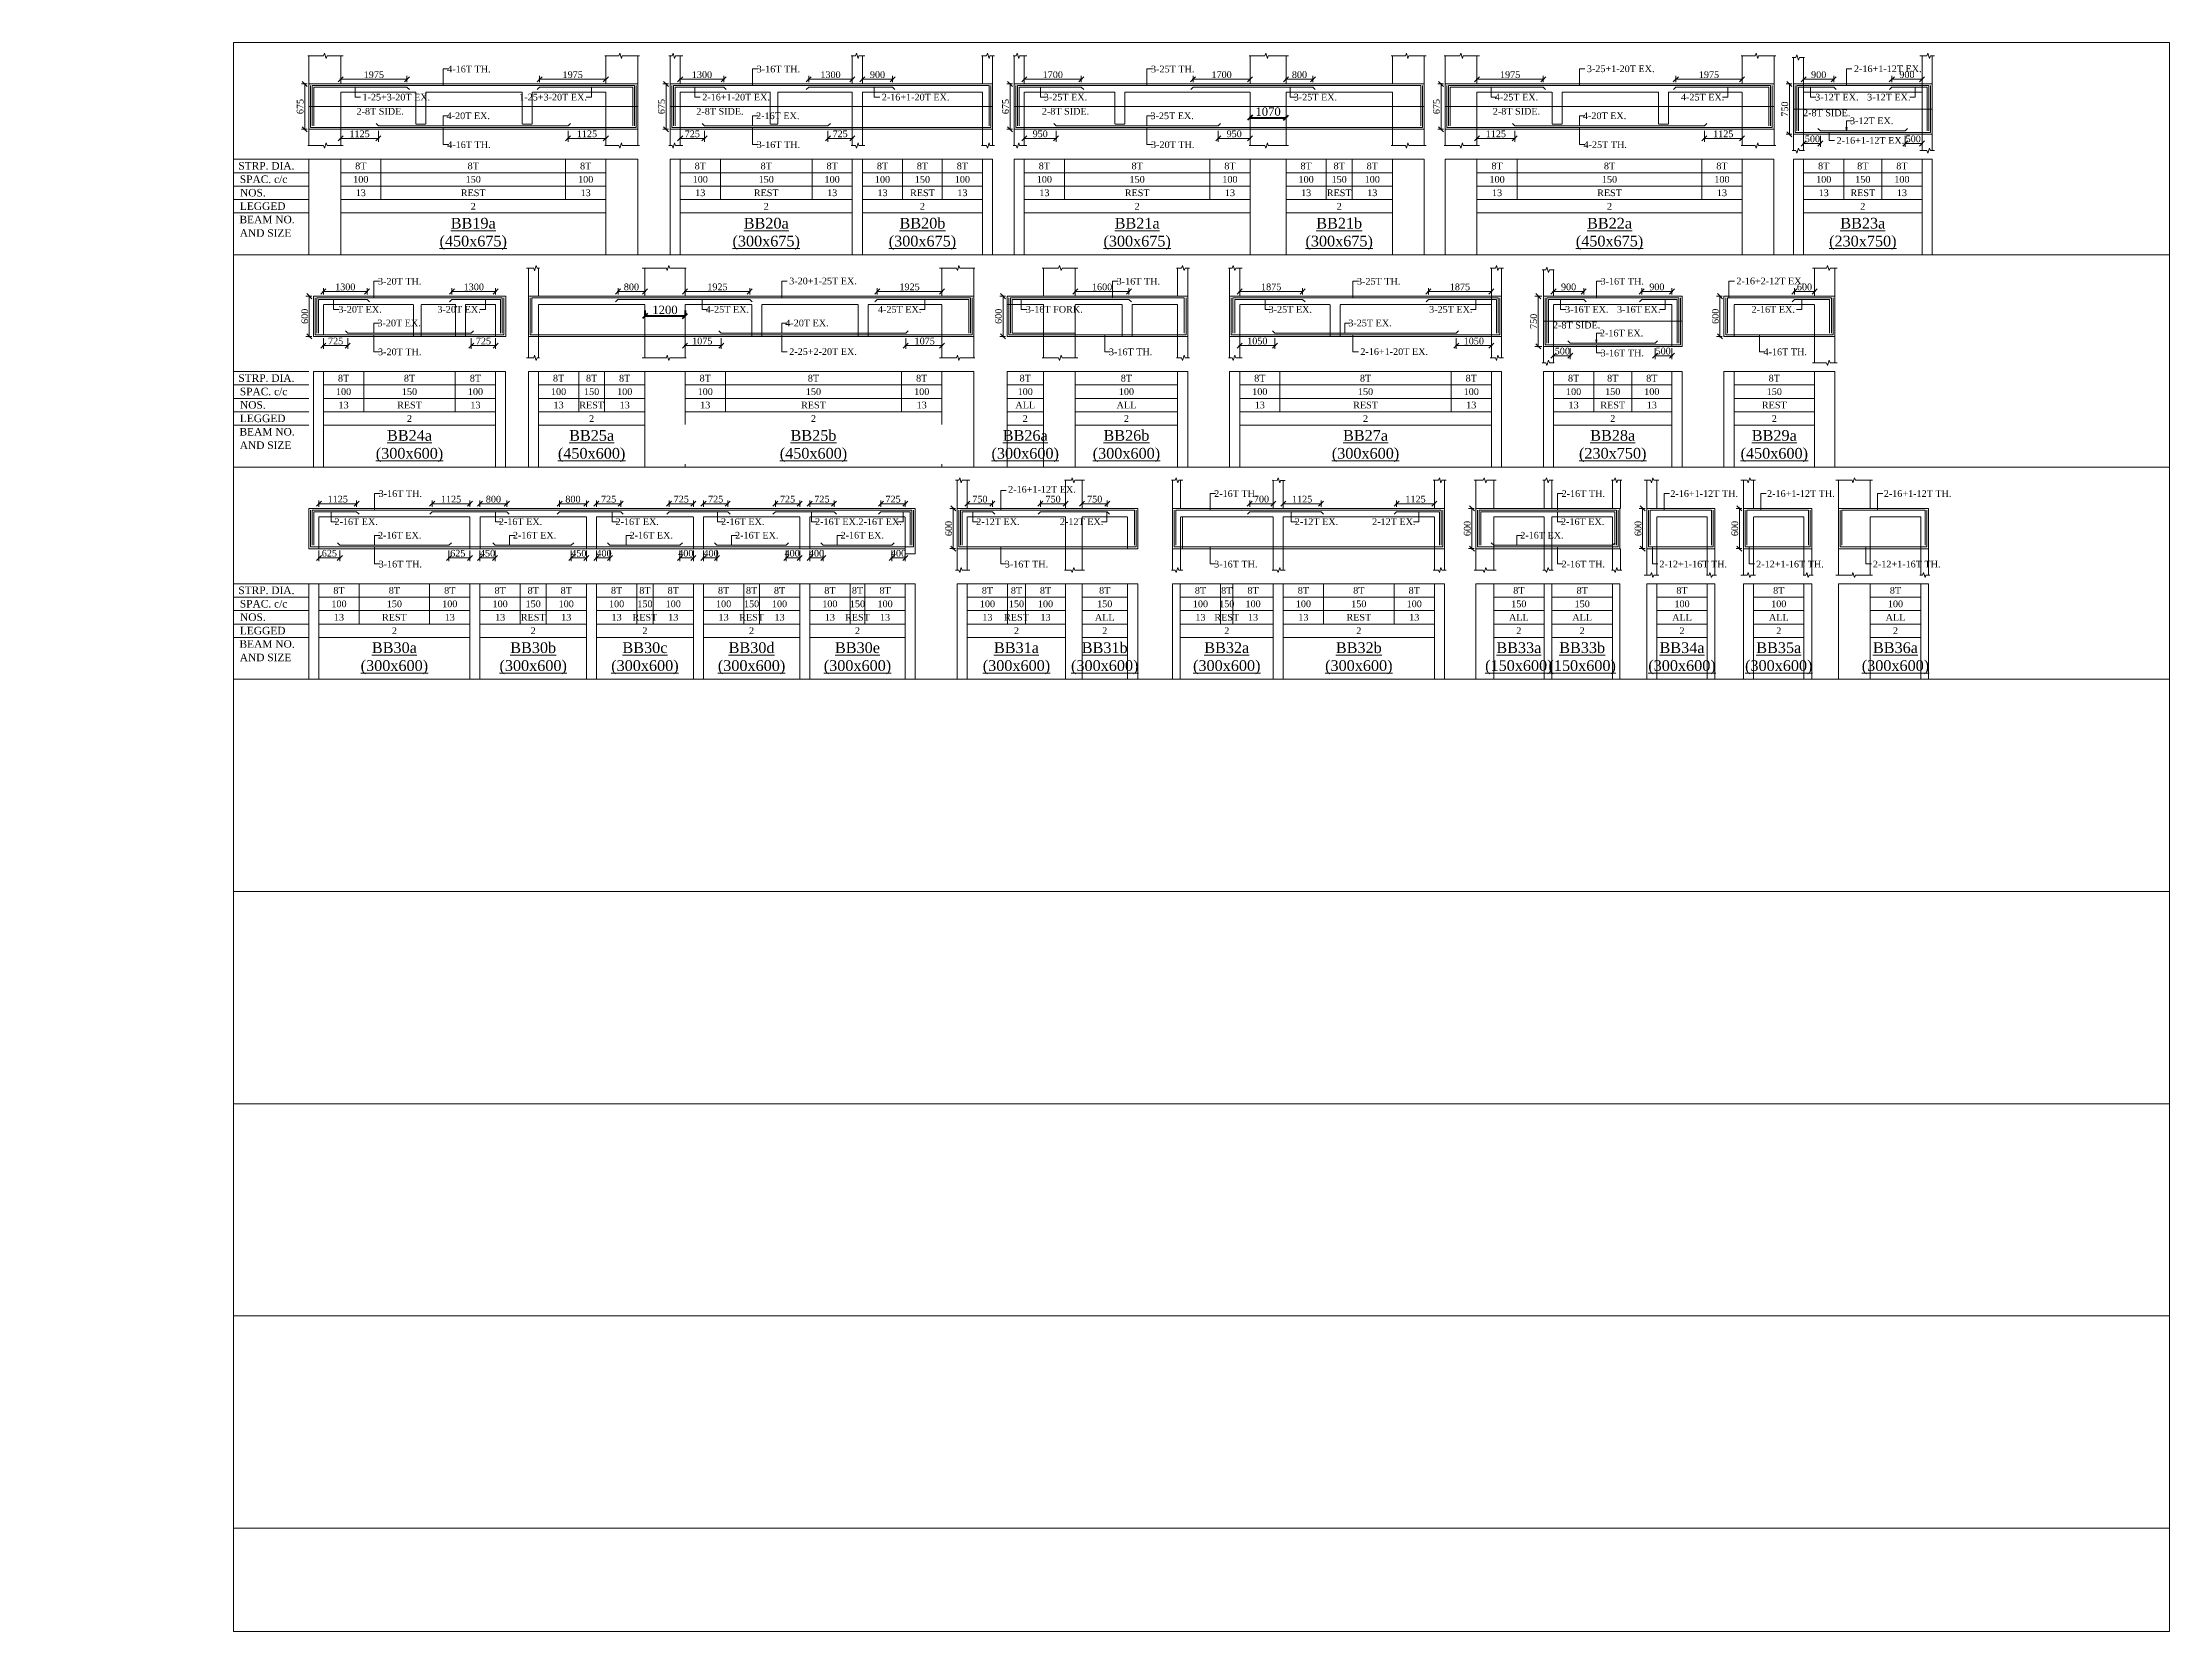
# Model space of a CAD drawing. Header units: inches. Extents: x 11017527 to 11245450, y -2821070 to -2693013.
# Drawn here: x 11116901 to 11180276, y -2740705 to -2693363 of the extents above; entities that cross this region are included whole.
import ezdxf
from ezdxf.enums import TextEntityAlignment as Align

# ---------------------------------------------------------------- set-up
doc = ezdxf.new("R2010")
doc.units = ezdxf.units.IN
doc.header["$LTSCALE"] = 0.5
doc.header["$MEASUREMENT"] = 0
doc.linetypes.add('HIDDEN', pattern=[9.525, 6.35, -3.175])
doc.layers.get('0').update_dxf_attribs({"lineweight": 0})
for name, color, linetype, lineweight in [('ARCHITECTURE   (comments)', 1, 'Continuous', 53), ('g-floor hatch', 7, 'Continuous', 0), ('S-CUT OUT LINE', 9, 'Continuous', 9), ('S-DIM L.S.', 4, 'Continuous', 9), ('S-L.S.SECTION', 5, 'Continuous', 9), ('S-L.S.SLAB LINE', 8, 'HIDDEN', 5), ('S-L.S.STEEL', 6, 'Continuous', 15), ('S-SECTION MARK', 7, 'Continuous', 0), ('S-SHEET', 251, 'Continuous', 0), ('S-TEXT', 7, 'Continuous', 0), ('S-TEXT L.S. BEAM NO.', 30, 'Continuous', 5), ('S-TEXT. L.S.', 7, 'Continuous', 13)]:
    doc.layers.add(name, color=color, linetype=linetype, lineweight=lineweight)
doc.styles.add('135', font='arial.ttf', dxfattribs={"width": 0.8, "height": 135})
doc.styles.get("Standard").update_dxf_attribs({"font": 'times.ttf'})
doc.styles.add('TEXT', font='times.ttf')
doc.dimstyles.new('75', dxfattribs={"dimtxt": 135, "dimasz": 90, "dimexe": 0.1, "dimexo": 0.03, "dimgap": 0.09, "dimtad": 1, "dimdec": 0, "dimzin": 0, "dimdsep": 46, "dimtxsty": '135', "dimblk": 'ARCHTICK', "dimcen": 0.09, "dimclrd": 256, "dimclre": 256, "dimclrt": 256, "dimadec": 0, "dimazin": 0, "dimtfac": 1, "dimtdec": 0, "dimtofl": 0, "dimtmove": 1, "dimatfit": 3, "dimldrblk": 'DOTSMALL', "dimfxl": 1, "dimtolj": 1, "dimtzin": 0, "dimlwd": -1, "dimlwe": -1, "dimarcsym": 0})
doc.dimstyles.new('DIM FOOTING', dxfattribs={"dimtxt": 250, "dimasz": 150, "dimexe": 0.18, "dimexo": 0.0625, "dimgap": 50, "dimtad": 1, "dimtoh": 1, "dimdec": 0, "dimzin": 0, "dimdsep": 46, "dimtxsty": 'Standard', "dimblk": 'OBLIQUE', "dimcen": 0.09, "dimclrd": 256, "dimclre": 256, "dimclrt": 256, "dimadec": 0, "dimazin": 0, "dimtfac": 1, "dimtdec": 0, "dimtofl": 0, "dimtmove": 0, "dimatfit": 3, "dimfxl": 1, "dimtolj": 1, "dimtzin": 0, "dimlwd": -1, "dimlwe": -1, "dimarcsym": 0})
doc.dimstyles.new('SETU_1', dxfattribs={"dimtxt": 200, "dimasz": 150, "dimexe": 100, "dimexo": 50, "dimgap": 35, "dimtad": 1, "dimdec": 0, "dimzin": 0, "dimdsep": 46, "dimtxsty": 'Standard', "dimblk": 'OBLIQUE', "dimcen": 150, "dimdle": 25, "dimclrd": 4, "dimclre": 7, "dimclrt": 256, "dimadec": 0, "dimazin": 0, "dimtfac": 1, "dimtdec": 0, "dimtofl": 0, "dimtmove": 1, "dimatfit": 3, "dimfxl": 1, "dimtolj": 1, "dimtzin": 0, "dimlwd": -1, "dimlwe": 5, "dimarcsym": 1})
pattern_1 = [(172.5, (0, 0), (-3294.8178, -3517.533), [0, -3800, 0, -4250, 0, -4062.5]), (142.5, (0, 0), (-8117.4493, -1860.3438), [0, -2050, 0, -3425, 0, -1312.5]), (102.5, (2174.4, -2174.4), (-5515.081, 5495.0732), [0, -1250, 0, -4500, 0, -5875]), (92.5, (2174.4, -2174.4), (-6865.657, 3762.6054), [0, -625, 0, -2950, 0, -3375])]

msp = doc.modelspace()

# ---------------------------------------------------------------- texts
at = {"layer": 'S-TEXT', "style": 'TEXT'}
for s, p in [('STRP. DIA.', (11123571.215, -2697148.947, 0.001)), ('NOS.', (11123167.529, -2697948.947, 0.001)), ('SPAC. c/c', (11123488.077, -2697548.947, 0.001)), ('LEGGED', (11123460.175, -2698348.947, 0.001)), ('BEAM NO.', (11123591.41, -2698748.947, 0.001)), ('AND SIZE', (11123546.204, -2699148.947, 0.001)), ('STRP. DIA.', (11123571.215, -2703472.708)), ('NOS.', (11123167.529, -2704272.708)), ('SPAC. c/c', (11123488.077, -2703872.708)), ('LEGGED', (11123460.175, -2704672.708)), ('BEAM NO.', (11123591.41, -2705072.708)), ('AND SIZE', (11123546.204, -2705472.708)), ('STRP. DIA.', (11123571.215, -2709796.469)), ('NOS.', (11123167.529, -2710596.469)), ('SPAC. c/c', (11123488.077, -2710196.469)), ('LEGGED', (11123460.175, -2710996.469)), ('BEAM NO.', (11123591.41, -2711396.469)), ('AND SIZE', (11123546.204, -2711796.469))]:
    msp.add_text(s, height=225, dxfattribs=at).set_placement(p, align=Align.CENTER)
at = {"layer": 'S-TEXT', "char_height": 200, "attachment_point": 5, "style": 'TEXT'}
for s, insert, width in [('8T', (11126384.505, -2697040.621, 0.021), 1200), ('8T', (11129734.505, -2697040.628, 0.032), 5500), ('8T', (11133084.505, -2697040.936, 0.04), 1200), ('8T', (11136499.271, -2697040.838, 0.008), 1200), ('8T', (11138464.271, -2697040.845, 0.007), 2730), ('8T', (11140429.271, -2697040.838, 0.008), 1200), ('8T', (11141929.271, -2697040.838, 0.008), 1200), ('8T', (11143119.271, -2697040.856, 0.014), 1180), ('8T', (11144309.271, -2697040.721, 0.008), 1200), ('8T', (11146752.003, -2697040.838, 0.006), 1200), ('8T', (11149517.003, -2697040.845, 0.009), 4330), ('8T', (11152282.003, -2697040.894, 0.014), 1200), ('8T', (11154552.003, -2697040.904, 0.018), 1200), ('8T', (11155537.003, -2697040.849, 0.015), 770.00001), ('8T', (11156522.003, -2697040.822, 0.007), 1200), ('8T', (11160242.007, -2697040.731, 0.006), 1200), ('8T', (11163592.007, -2697040.738, 0.018), 5500), ('8T', (11166942.007, -2697041.045, 0.026), 1200), ('8T', (11169973.573, -2697040.9, -0.025), 1200), ('8T', (11171138.573, -2697040.876, -0.022), 1130), ('8T', (11172303.573, -2697040.9, -0.025), 1200), ('\\pxt9.000002;100', (11126384.505, -2697440.621, 0.021), 1200), ('13', (11126384.505, -2697840.621, 0.022), 1200), ('REST', (11129734.505, -2697840.642, 0.032), 5500), ('\\pxt9.000002;150', (11129734.505, -2697440.642, 0.032), 5500), ('\\pxt9.000002;100', (11133084.505, -2697440.936, 0.041), 1200), ('13', (11133084.505, -2697840.936, 0.041), 1200), ('\\pxt9.000002;100', (11136499.271, -2697440.838, 0.009), 1200), ('13', (11136499.271, -2697840.838, 0.01), 1200), ('REST', (11138464.271, -2697840.861, 0.008), 2730), ('\\pxt9.000002;150', (11138464.271, -2697440.861, 0.008), 2730), ('\\pxt9.000002;100', (11140429.271, -2697440.838, 0.009), 1200), ('13', (11140429.271, -2697840.838, 0.01), 1200), ('\\pxt9.000002;100', (11141929.271, -2697440.838, 0.009), 1200), ('13', (11141929.271, -2697840.838, 0.01), 1200), ('REST', (11143119.271, -2697840.794, 0.008), 1180), ('\\pxt9.000002;150', (11143119.271, -2697440.841, 0.015), 1180), ('\\pxt9.000002;100', (11144309.271, -2697440.721, 0.009), 1200), ('13', (11144309.271, -2697840.721, 0.009), 1200), ('\\pxt9.000002;100', (11146752.003, -2697440.838, 0.007), 1200), ('13', (11146752.003, -2697840.838, 0.007), 1200), ('REST', (11149517.003, -2697840.859, 0.009), 4330), ('\\pxt9.000002;150', (11149517.003, -2697440.859, 0.009), 4330), ('\\pxt9.000002;100', (11152282.003, -2697440.894, 0.015), 1200), ('13', (11152282.003, -2697840.894, 0.015), 1200), ('\\pxt9.000002;100', (11154552.003, -2697440.904, 0.019), 1200), ('13', (11154552.003, -2697840.904, 0.02), 1200), ('REST', (11155537.003, -2697840.821, 0.015), 770.00001), ('\\pxt9.000002;150', (11155537.003, -2697440.868, 0.019), 770.00001), ('\\pxt9.000002;100', (11156522.003, -2697440.822, 0.008), 1200), ('13', (11156522.003, -2697840.822, 0.008), 1200), ('\\pxt9.000002;100', (11160242.007, -2697440.731, 0.007), 1200), ('13', (11160242.007, -2697840.731, 0.007), 1200), ('REST', (11163592.007, -2697840.752, 0.018), 5500), ('\\pxt9.000002;150', (11163592.007, -2697440.752, 0.018), 5500), ('\\pxt9.000002;100', (11166942.007, -2697441.045, 0.027), 1200), ('13', (11166942.007, -2697841.045, 0.027), 1200), ('\\pxt9.000002;100', (11169973.573, -2697440.9, -0.024), 1200), ('13', (11169973.573, -2697840.9, -0.024), 1200), ('REST', (11171138.573, -2697840.868, -0.009), 1130), ('\\pxt9.000002;150', (11171138.573, -2697440.868, -0.01), 1130), ('\\pxt9.000002;100', (11172303.573, -2697440.9, -0.024), 1200), ('13', (11172303.573, -2697840.9, -0.024), 1200), ('2', (11129734.505, -2698240.638, 0.024), 7900), ('2', (11138464.271, -2698240.876, 0.009), 5130), ('2', (11143119.271, -2698240.821, 0.018), 3580), ('2', (11149517.003, -2698240.855, 0.009), 6730), ('2', (11155537.003, -2698240.886, 0.028), 3170.00001), ('2', (11163592.007, -2698240.748, 0.009), 7900), ('2', (11171138.573, -2698240.852, -0.012), 3530), ('8T', (11125870.709, -2703364.66, 0.018), 1200), ('8T', (11127835.781, -2703364.678, 0.019), 2729.47076), ('8T', (11129800.517, -2703364.711, -0.025), 1200), ('8T', (11132277.151, -2703364.658, 0.001), 1200), ('8T', (11133262.151, -2703364.627, 0.005), 770), ('8T', (11134247.151, -2703364.658, 0.001), 1200), ('8T', (11136647.151, -2703364.556, 0.021), 1200), ('8T', (11139872.151, -2703364.586, -0.001), 5250), ('8T', (11143097.151, -2703364.662, -0.017), 1200), ('8T', (11146181.934, -2703364.533, 0.001), 1080.00004), ('8T', (11149196.934, -2703364.533, 0.015), 3050.00002), ('8T', (11153171.934, -2703364.553, 0.003), 1200), ('8T', (11156321.934, -2703364.544, 0.003), 5100), ('8T', (11159471.934, -2703364.553, 0.003), 1200), ('8T', (11162521.934, -2703364.553, 0.002), 1200), ('8T', (11163686.934, -2703364.529, 0.005), 1130), ('8T', (11164851.934, -2703364.553, 0.002), 1200), ('8T', (11168501.151, -2703364.558, -0.002), 2398.43425), ('\\pxt9.000002;100', (11125870.709, -2703764.66, 0.019), 1200), ('13', (11125870.709, -2704164.66, 0.019), 1200), ('REST', (11127835.781, -2704164.676, 0.022), 2729.47076), ('\\pxt9.000002;150', (11127835.781, -2703764.676, 0.021), 2729.47076), ('\\pxt9.000002;100', (11129800.517, -2703764.711, -0.024), 1200), ('13', (11129800.517, -2704164.711, -0.023), 1200), ('\\pxt9.000002;100', (11132277.151, -2703764.658, 0.002), 1200), ('13', (11132277.151, -2704164.658, 0.002), 1200), ('REST', (11133262.151, -2704164.604, 0.011), 770), ('\\pxt9.000002;150', (11133262.151, -2703764.604, 0.011), 770), ('\\pxt9.000002;100', (11134247.151, -2703764.658, 0.002), 1200), ('13', (11134247.151, -2704164.658, 0.002), 1200), ('\\pxt9.000002;100', (11136647.151, -2703764.556, 0.022), 1200), ('13', (11136647.151, -2704164.556, 0.022), 1200), ('REST', (11139872.151, -2704164.534, 0.016), 5250), ('\\pxt9.000002;150', (11139872.151, -2703764.519, 0.016), 5250), ('\\pxt9.000002;100', (11143097.151, -2703764.662, -0.016), 1200), ('13', (11143097.151, -2704164.662, -0.016), 1200), ('ALL', (11146181.934, -2704164.514, 0.002), 1080.00004), ('\\pxt9.000002;100', (11146181.934, -2703764.514, 0.002), 1080.00004), ('ALL', (11149196.934, -2704164.474, 0.018), 3050.00002), ('\\pxt9.000002;100', (11149196.934, -2703764.514, 0.016), 3050.00002), ('\\pxt9.000002;100', (11153171.934, -2703764.553, 0.004), 1200), ('13', (11153171.934, -2704164.553, 0.004), 1200), ('REST', (11156321.934, -2704164.443, 0.01), 5100), ('150', (11156321.934, -2703764.445, 0.009), 5100), ('\\pxt9.000002;100', (11159471.934, -2703764.553, 0.004), 1200), ('13', (11159471.934, -2704164.553, 0.004), 1200), ('\\pxt9.000002;100', (11162521.934, -2703764.553, 0.003), 1200), ('13', (11162521.934, -2704164.553, 0.004), 1200), ('REST', (11163686.934, -2704164.522, 0.018), 1130), ('\\pxt9.000002;150', (11163686.934, -2703764.522, 0.018), 1130), ('\\pxt9.000002;100', (11164851.934, -2703764.553, 0.003), 1200), ('13', (11164851.934, -2704164.553, 0.004), 1200), ('REST', (11168501.151, -2704164.574, 0.019), 2398.43425), ('\\pxt9.000002;150', (11168501.151, -2703764.558, 0.003), 2398.43425), ('2', (11127835.613, -2704564.66, 0.019), 5129.80759), ('2', (11133262.151, -2704564.636, 0.007), 3170), ('2', (11146181.934, -2704564.529, 0.003), 1080), ('2', (11149196.934, -2704564.474, 0.019), 3049.99998), ('2', (11156321.934, -2704564.474, 0.011), 7500), ('2', (11163686.934, -2704564.505, 0.015), 3530), ('2', (11168501.151, -2704564.559, -0.001), 2398.43425), ('8T', (11125734.505, -2709688.411, 0.026), 1200), ('8T', (11127385.212, -2709688.397, 0.033), 2101.41413), ('8T', (11129035.919, -2709688.561, 0.043), 1200), ('8T', (11130535.919, -2709688.561, 0.043), 1200), ('8T', (11131520.919, -2709688.397, 0.033), 770), ('8T', (11132505.919, -2709688.561, 0.055), 1200), ('8T', (11134005.919, -2709688.561, 0.043), 1200), ('8T', (11134850.252, -2709688.397, 0.033), 488.66666), ('8T', (11135694.585, -2709688.561, 0.043), 1200), ('8T', (11137194.585, -2709688.561, 0.043), 1200), ('8T', (11138027.919, -2709688.397, 0.033), 466.66667), ('8T', (11138861.252, -2709688.561, 0.043), 1200), ('8T', (11140361.252, -2709688.561, 0.048), 1200), ('8T', (11141183.585, -2709688.397, 0.039), 444.66667), ('8T', (11142005.919, -2709688.561, 0.043), 1200), ('8T', (11145055.919, -2709688.425, 0.02), 1200), ('8T', (11145920.919, -2709688.416, 0.02), 530), ('8T', (11146785.919, -2709688.427, 0.02), 1200), ('8T', (11148550.548, -2709688.427, 0.017), 1349.25858), ('8T', (11151403.176, -2709688.455, 0.038), 1200), ('8T', (11152186.807, -2709688.446, 0.039), 367.26213), ('8T', (11152970.438, -2709688.455, 0.038), 1200), ('8T', (11154470.438, -2709688.455, 0.038), 1200), ('8T', (11156121.809, -2709688.446, 0.039), 2102.74062), ('8T', (11157773.179, -2709688.455, 0.038), 1200), ('8T', (11160889.994, -2709688.452, 0.045), 1499.99993), ('8T', (11162777.322, -2709688.405, 0.043), 1814.65509), ('8T', (11165751.754, -2709688.414, 0.028), 1502.80972), ('8T', (11168634.387, -2709688.379, 0.019), 1502.80972), ('8T', (11172111.882, -2709688.379, 0.019), 1502.80972), ('\\pt2025;100', (11125734.505, -2710088.411, 0.019), 1200), ('13', (11125734.505, -2710488.411, 0.018), 1200), ('REST', (11127385.212, -2710488.392, 0.02), 2101.41413), ('\\pxt9.000002;150', (11127385.212, -2710088.377, 0.021), 2101.41413), ('\\pt2025;100', (11129035.919, -2710088.561, 0.036), 1200), ('13', (11129035.919, -2710488.561, 0.035), 1200), ('\\pt2025;100', (11130535.919, -2710088.561, 0.036), 1200), ('13', (11130535.919, -2710488.561, 0.035), 1200), ('\\pxt9.000002;REST', (11131520.919, -2710488.377, 0.026), 770), ('\\pxt9.000002;150', (11131520.919, -2710088.377, 0.026), 770), ('\\pt2025;100', (11132505.919, -2710088.561, 0.048), 1200), ('13', (11132505.919, -2710488.561, 0.047), 1200), ('\\pt2025;100', (11134005.919, -2710088.561, 0.036), 1200), ('13', (11134005.919, -2710488.561, 0.035), 1200), ('\\pxt9.000002;REST', (11134850.252, -2710488.377, 0.028), 488.66666), ('\\pxt9.000002;150', (11134850.252, -2710088.377, 0.028), 488.66666), ('\\pt2025;100', (11135694.585, -2710088.561, 0.036), 1200), ('13', (11135694.585, -2710488.561, 0.035), 1200), ('\\pt2025;100', (11137194.585, -2710088.561, 0.036), 1200), ('13', (11137194.585, -2710488.561, 0.035), 1200), ('\\pxt9.000002;REST', (11138027.919, -2710488.377, 0.026), 466.66667), ('\\pxt9.000002;150', (11138027.919, -2710088.377, 0.026), 466.66667), ('\\pt2025;100', (11138861.252, -2710088.561, 0.036), 1200), ('13', (11138861.252, -2710488.561, 0.035), 1200), ('\\pt2025;100', (11140361.252, -2710088.561, 0.041), 1200), ('13', (11140361.252, -2710488.561, 0.04), 1200), ('\\pxt9.000002;REST', (11141183.585, -2710488.377, 0.031), 444.66667), ('\\pxt9.000002;150', (11141183.585, -2710088.377, 0.031), 444.66667), ('\\pt2025;100', (11142005.919, -2710088.561, 0.036), 1200), ('13', (11142005.919, -2710488.561, 0.035), 1200), ('\\pxt9.000002;100', (11145055.919, -2710088.425, 0.021), 1200), ('13', (11145055.919, -2710488.425, 0.021), 1200), ('REST', (11145920.919, -2710488.316, 0.034), 530), ('150', (11145920.919, -2710088.318, 0.032), 530), ('\\pxt9.000002;100', (11146785.919, -2710088.427, 0.021), 1200), ('13', (11146785.919, -2710488.427, 0.021), 1200), ('ALL', (11148550.548, -2710488.312, 0.033), 1349.25858), ('150', (11148550.548, -2710088.312, 0.032), 1349.25858), ('\\pxt9.000002;100', (11151403.176, -2710088.455, 0.039), 1200), ('13', (11151403.176, -2710488.455, 0.039), 1200), ('REST', (11152186.807, -2710488.345, 0.053), 367.26213), ('150', (11152186.807, -2710088.347, 0.05), 367.26213), ('\\pxt9.000002;100', (11152970.438, -2710088.455, 0.039), 1200), ('13', (11152970.438, -2710488.455, 0.039), 1200), ('\\pxt9.000002;100', (11154470.438, -2710088.455, 0.039), 1200), ('13', (11154470.438, -2710488.455, 0.039), 1200), ('REST', (11156121.809, -2710488.345, 0.053), 2102.74062), ('150', (11156121.809, -2710088.347, 0.05), 2102.74062), ('\\pxt9.000002;100', (11157773.179, -2710088.455, 0.039), 1200), ('13', (11157773.179, -2710488.455, 0.039), 1200), ('ALL', (11160889.994, -2710488.344, 0.052), 1499.99993), ('150', (11160889.994, -2710088.344, 0.05), 1499.99993), ('ALL', (11162777.322, -2710488.345, 0.051), 1814.65509), ('150', (11162777.322, -2710088.345, 0.05), 1814.65509), ('ALL', (11165751.754, -2710488.424, 0.03), 1502.80972), ('\\pxt9.000002;100', (11165751.754, -2710088.414, 0.03), 1502.80972), ('ALL', (11168634.387, -2710488.389, 0.022), 1502.80972), ('\\pxt9.000002;{\\fTimes New Roman|b0|i0|c0|p18;100}', (11168634.387, -2710088.379, 0.021), 1502.80972), ('ALL', (11172111.882, -2710488.389, 0.022), 1502.80972), ('\\pxt9.000002;{\\fTimes New Roman|b0|i0|c0|p18;100}', (11172111.882, -2710088.379, 0.021), 1502.80972), ('2', (11127385.212, -2710888.397, 0.023), 4501.41413), ('\\pxt9.000002;2', (11131520.919, -2710888.377, 0.026), 3170), ('\\pxt9.000002;2', (11134850.252, -2710888.377, 0.026), 2888.66666), ('\\pxt9.000002;2', (11138027.919, -2710888.377, 0.026), 2866.66667), ('\\pxt9.000002;2', (11141183.585, -2710888.377, 0.031), 2844.66667), ('2', (11145920.919, -2710888.414, 0.035), 2930), ('2', (11148550.548, -2710888.364, 0.033), 1349.25858), ('2', (11152186.807, -2710888.431, 0.052), 2767.26213), ('2', (11156121.809, -2710888.376, 0.055), 4502.74062), ('2', (11160889.994, -2710888.392, 0.054), 1499.99993), ('2', (11162777.322, -2710888.412, 0.046), 1814.65509), ('2', (11165751.754, -2710888.407, 0.029), 1502.80972), ('2', (11168634.387, -2710888.373, 0.02), 1502.80972), ('2', (11172111.882, -2710888.373, 0.02), 1502.80972)]:
    msp.add_mtext(s, dxfattribs=dict(at, insert=insert, width=width))
at = {"layer": 'S-TEXT L.S. BEAM NO.', "color": 7, "linetype": 'ByBlock', "char_height": 319.2745, "attachment_point": 5, "style": 'TEXT'}
for s, insert, width in [('{\\LBB19a\\P(450x675)}', (11129734.505, -2699063.532, 0.023), 7900), ('{\\LBB22a\\P(450x675)}', (11163592.007, -2699063.642, 0.008), 7900), ('{\\LBB25a\\P(450x600)}', (11133262.151, -2705387.53, 0.004), 3170), ('{\\LBB29a\\P(450x600)}', (11168501.151, -2705387.436, 0.017), 2398.43425)]:
    msp.add_mtext(s, dxfattribs=dict(at, insert=insert, width=width))
at = {"layer": 'S-TEXT L.S. BEAM NO.', "linetype": 'ByBlock', "char_height": 319.2745, "attachment_point": 5, "style": 'TEXT'}
for s, insert, width in [('{\\LBB20a\\P(300x675)}', (11138464.271, -2699063.77, 0.006), 5130), ('{\\LBB20b\\P(300x675)}', (11143119.271, -2699063.715, 0.015), 3580), ('{\\LBB21a\\P(300x675)}', (11149517.003, -2699063.749, 0.008), 6730), ('{\\LBB21b\\P(300x675)}', (11155537.003, -2699063.78, 0.025), 3170.00001), ('{\\LBB24a\\P(300x600)}', (11127835.613, -2705387.554, 0.015), 5129.80759), ('{\\LBB26a\\P(300x600)}', (11146181.934, -2705387.423, 0), 1080), ('{\\LBB26b\\P(300x600)}', (11149196.934, -2705387.368, 0.017), 3049.99998), ('{\\LBB27a\\P(300x600)}', (11156321.934, -2705387.368, 0.013), 7499.99998), ('{\\LBB30a\\P(300x600)}', (11127385.212, -2711711.29, 0.026), 4501.41413), ('{\\LBB30b\\P(300x600)}', (11131520.919, -2711711.29, 0.029), 3170), ('{\\LBB30c\\P(300x600)}', (11134850.252, -2711711.29, 0.03), 2888.66666), ('{\\LBB30d\\P(300x600)}', (11138027.919, -2711711.29, 0.029), 2866.66667), ('{\\LBB30e\\P(300x600)}', (11141183.585, -2711711.29, 0.034), 2844.66667), ('{\\LBB31a\\P(300x600)}', (11145920.919, -2711711.24, 0.04), 2930), ('{\\LBB31b\\P(300x600)}', (11148550.548, -2711711.246, 0.036), 1349.25858), ('{\\LBB32a\\P(300x600)}', (11152186.807, -2711711.27, 0.058), 2767.26213), ('{\\LBB32b\\P(300x600)}', (11156121.809, -2711711.27, 0.058), 4502.7406), ('{\\LBB34a\\P(300x600)}', (11165751.754, -2711711.308, 0.025), 1502.80972), ('{\\LBB35a\\P(300x600)}', (11168634.387, -2711711.273, 0.017), 1502.80972), ('{\\LBB36a\\P(300x600)}', (11172111.882, -2711711.273, 0.017), 1502.80972)]:
    msp.add_mtext(s, dxfattribs=dict(at, insert=insert, width=width))
at = {"layer": 'S-TEXT L.S. BEAM NO.', "color": 1, "linetype": 'ByBlock', "char_height": 319.2745, "attachment_point": 5, "style": 'TEXT'}
for s, insert, width in [('{\\LBB23a\\P(230x750)}', (11171138.573, -2699063.77, -0.018), 3530), ('{\\LBB28a\\P(230x750)}', (11163686.934, -2705387.423, 0.009), 3530), ('{\\LBB33a\\P(150x600)}', (11160889.994, -2711711.277, 0.054), 1499.99993), ('{\\LBB33b\\P(150x600)}', (11162777.322, -2711711.284, 0.052), 1814.65509)]:
    msp.add_mtext(s, dxfattribs=dict(at, insert=insert, width=width))
at = {"layer": 'S-TEXT. L.S.', "style": 'TEXT'}
for s, p in [('4-16T TH.', (11129605.391, -2694252.586, -0.004)), ('3-16T TH.', (11138826.371, -2694252.696, -0.016)), ('3-25T TH.', (11150576.735, -2694252.696, -0.019)), ('2-8T SIDE.', (11126961.747, -2695511.764, -0.009)), ('2-8T SIDE.', (11137085.737, -2695511.874, -0.02)), ('2-8T SIDE.', (11147381.578, -2695511.874, -0.023)), ('3-25T EX.', (11147381.578, -2695089.31, -0.023)), ('3-25T EX.', (11154827.852, -2695089.31, -0.023)), ('2-8T SIDE.', (11160819.249, -2695511.874, -0.023)), ('4-25T EX.', (11160819.249, -2695089.31, -0.023)), ('4-25T EX.', (11166365.872, -2695089.31, -0.023)), ('3-12T EX.', (11170365.787, -2695089.31, -0.001)), ('3-12T EX.', (11171912.465, -2695089.31, -0.001)), ('4-20T EX.', (11129587.259, -2695644.915, 0.071)), ('2-16T EX.', (11138808.239, -2695645.024, 0.059)), ('3-25T EX.', (11150558.603, -2695645.024, 0.056)), ('4-20T EX.', (11163444.762, -2695645.024, 0.056)), ('2-8T SIDE.', (11170063.244, -2695559.217, -0.001)), ('3-12T EX.', (11171402.989, -2695794.983, 0.037)), ('4-16T TH.', (11129605.391, -2696505.256, 0.071)), ('3-16T TH.', (11138826.371, -2696505.366, 0.059)), ('3-20T TH.', (11150576.735, -2696505.366, 0.056)), ('4-25T TH.', (11163462.894, -2696505.366, 0.056)), ('3-20T TH.', (11127543.452, -2700576.504, 0.026)), ('3-16T TH.', (11149551.324, -2700576.349, -0.022)), ('3-25T TH.', (11156713.532, -2700576.349, 0.028)), ('3-16T TH.', (11163969.482, -2700576.349, 0.03)), ('3-20T EX.', (11126361.018, -2701413.118, 0.022)), ('3-20T EX.', (11127525.32, -2701818.743, 0.038)), ('3-20T EX.', (11129311.314, -2701413.118, 0.022)), ('4-25T EX.', (11137305.197, -2701413.07, -0.038)), ('4-20T EX.', (11139678.332, -2701818.791, -0.034)), ('4-25T EX.', (11142440.212, -2701413.07, -0.038)), ('3-16T FORK.', (11147047.766, -2701412.964, -0.044)), ('3-25T EX.', (11154079.279, -2701412.963, -0.026)), ('3-25T EX.', (11156454.902, -2701818.685, -0.022)), ('3-25T EX.', (11158862.771, -2701412.963, -0.026)), ('3-16T EX.', (11162914.148, -2701412.963, 0.026)), ('3-16T EX.', (11164460.826, -2701412.963, 0.026)), ('2-16T EX.', (11168469.077, -2701412.993, -0.013)), ('2-8T SIDE.', (11162611.605, -2701882.87, 0.026)), ('2-16T EX.', (11163951.35, -2702118.637, 0.064)), ('3-20T TH.', (11127543.452, -2702679.133, 0.038)), ('3-16T TH.', (11149321.937, -2702679.026, -0.022)), ('3-16T TH.', (11163969.482, -2702711.639, 0.064)), ('4-16T TH.', (11168826.366, -2702679.008, 0.003)), ('3-16T TH.', (11127561.043, -2706900.217, 0.013)), ('2-16T TH.', (11152457.154, -2706900.251, 0.013)), ('2-16T TH.', (11162809.376, -2706900.251, 0.013)), ('2-16+1-12T TH.', (11166411.569, -2706900.251, 0.025)), ('2-16+1-12T TH.', (11169294.202, -2706900.217, 0.016)), ('2-16+1-12T TH.', (11172771.698, -2706900.217, 0.016)), ('2-16T EX.', (11126246.257, -2707736.831, 0.009)), ('2-16T EX.', (11127542.911, -2708142.545, 0.013)), ('2-16T EX.', (11131143.975, -2707736.831, 0.009)), ('2-16T EX.', (11131561.305, -2708142.545, 0.013)), ('2-16T EX.', (11134621.009, -2707736.831, 0.009)), ('2-16T EX.', (11135038.339, -2708142.545, 0.013)), ('2-16T EX.', (11137764.63, -2707736.831, 0.009)), ('2-16T EX.', (11138181.96, -2708142.545, 0.013)), ('2-16T EX.', (11140566.099, -2707736.831, 0.009)), ('2-16T EX.', (11141325.58, -2708142.545, 0.013)), ('2-16T EX.', (11141858.289, -2707736.831, 0.009)), ('2-12T EX.', (11145367.263, -2707736.835, -0.009)), ('2-12T EX.', (11147861.899, -2707736.835, -0.009)), ('2-12T EX.', (11154859.417, -2707736.865, 0.009)), ('2-12T EX.', (11157164.016, -2707736.865, 0.009)), ('2-16T EX.', (11161577.19, -2708142.587, 0.013)), ('2-16T EX.', (11162791.244, -2707736.865, 0.009)), ('3-16T TH.', (11127561.043, -2709002.886, 0.013)), ('3-16T TH.', (11146218.914, -2709002.898, -0.005)), ('3-16T TH.', (11152457.154, -2709002.928, 0.013)), ('2-16T TH.', (11162809.376, -2709002.928, 0.013)), ('2-12+1-16T TH.', (11166086.058, -2709002.88, 0.037)), ('2-12+1-16T TH.', (11168968.691, -2709002.845, 0.028)), ('2-12+1-16T TH.', (11172446.187, -2709002.845, 0.028))]:
    msp.add_text(s, height=200, dxfattribs=at).set_placement(p, align=Align.CENTER)
for s, p in [('3-25+1-20T EX.', (11162916.762, -2694244.015, -0.051)), ('2-16+1-12T EX.', (11170874.989, -2694244.015, -0.029)), ('1-25+3-20T EX.', (11126433.747, -2695089.2, -0.009)), ('1-25+3-20T EX.', (11131105.247, -2695089.2, -0.009)), ('2-16+1-20T EX.', (11136557.737, -2695089.31, -0.02)), ('2-16+1-20T EX.', (11141906.938, -2695089.31, -0.02)), ('2-16+1-12T EX.', (11170357.489, -2696379.306, -0.007)), ('3-20+1-25T EX.', (11139149.021, -2700567.775, -0.066)), ('2-16+2-12T EX.', (11167372.137, -2700567.719, -0.059)), ('2-25+2-20T EX.', (11139149.021, -2702670.452, -0.066)), ('2-16+1-20T EX.', (11156167.4, -2702670.345, -0.004)), ('2-16+1-12T EX.', (11145672.782, -2706774.541, -0.037))]:
    msp.add_text(s, height=200, dxfattribs=at).set_placement(p)

# ---------------------------------------------------------------- blocks, each defined once
blk = doc.blocks.new('_ArchTick')
at = {"color": 0, "linetype": 'ByBlock', "const_width": 0.15}
blk.add_lwpolyline([(-0.5, -0.5), (0.5, 0.5)], dxfattribs=at)
blk = doc.blocks.new('_Oblique')
at = {"color": 0, "linetype": 'ByBlock', "lineweight": -2}
blk.add_line((-0.5, -0.5), (0.5, 0.5), dxfattribs=at)
blk = doc.blocks.new('*D325')
at = {"layer": 'S-DIM L.S.', "color": 7, "lineweight": 5, "transparency": 16777216}
for p, q in [((11164650, -2707243), (11164479, -2707243)), ((11164650, -2708443), (11164479, -2708443))]:
    blk.add_line(p, q, dxfattribs=at)
at = {"layer": 'S-DIM L.S.', "color": 6, "transparency": 16777216}
blk.add_line((11164579, -2708468), (11164579, -2707218), dxfattribs=at)
at = {"layer": 'S-DIM L.S.', "color": 6, "transparency": 16777216, "xscale": 150, "yscale": 150, "zscale": 150}
for p, rotation in [((11164579, -2707243), 90), ((11164579, -2708443), 270)]:
    blk.add_blockref('_Oblique', p, dxfattribs=dict(at, rotation=rotation))
at = {"layer": 'S-DIM L.S.', "transparency": 16777216, "insert": (11164443, -2707843), "char_height": 200, "attachment_point": 5, "rotation": 90, "style": 'TEXT'}
blk.add_mtext('\\A1;600', dxfattribs=at)
blk = doc.blocks.new('*D326')
at = {"layer": 'S-DIM L.S.', "color": 7, "lineweight": 5, "transparency": 16777216}
for p, q in [((11167533, -2707243), (11167362, -2707243)), ((11167533, -2708443), (11167362, -2708443))]:
    blk.add_line(p, q, dxfattribs=at)
at = {"layer": 'S-DIM L.S.', "color": 6, "transparency": 16777216}
blk.add_line((11167462, -2708468), (11167462, -2707218), dxfattribs=at)
at = {"layer": 'S-DIM L.S.', "color": 6, "transparency": 16777216, "xscale": 150, "yscale": 150, "zscale": 150}
for p, rotation in [((11167462, -2707243), 90), ((11167462, -2708443), 270)]:
    blk.add_blockref('_Oblique', p, dxfattribs=dict(at, rotation=rotation))
at = {"layer": 'S-DIM L.S.', "transparency": 16777216, "insert": (11167325, -2707843), "char_height": 200, "attachment_point": 5, "rotation": 90, "style": 'TEXT'}
blk.add_mtext('\\A1;600', dxfattribs=at)
blk = doc.blocks.new('*D557')
at = {"layer": 'S-DIM L.S.', "color": 7, "lineweight": 5, "transparency": 16777216}
for p, q in [((11145803, -2694596), (11145632, -2694596)), ((11145803, -2695946), (11145632, -2695946))]:
    blk.add_line(p, q, dxfattribs=at)
at = {"layer": 'S-DIM L.S.', "color": 6, "transparency": 16777216}
blk.add_line((11145732, -2695971), (11145732, -2694571), dxfattribs=at)
at = {"layer": 'S-DIM L.S.', "color": 6, "transparency": 16777216, "xscale": 150, "yscale": 150, "zscale": 150}
for p, rotation in [((11145732, -2694596), 90), ((11145732, -2695946), 270)]:
    blk.add_blockref('_Oblique', p, dxfattribs=dict(at, rotation=rotation))
at = {"layer": 'S-DIM L.S.', "transparency": 16777216, "insert": (11145595, -2695271), "char_height": 200, "attachment_point": 5, "rotation": 90, "style": 'TEXT'}
blk.add_mtext('\\A1;675', dxfattribs=at)
blk = doc.blocks.new('*D558')
at = {"layer": 'S-DIM L.S.', "color": 7, "transparency": 16777216}
blk.add_line((11153928, -2694458), (11154778, -2694458), dxfattribs=at)
at = {"layer": 'S-DIM L.S.', "color": 7, "lineweight": 5, "transparency": 16777216}
for p, q in [((11153953, -2694546), (11153953, -2694358)), ((11154753, -2694546), (11154753, -2694358))]:
    blk.add_line(p, q, dxfattribs=at)
at = {"layer": 'S-DIM L.S.', "color": 7, "transparency": 16777216, "xscale": 150, "yscale": 150, "zscale": 150, "rotation": 180}
blk.add_blockref('_Oblique', (11153953, -2694458), dxfattribs=at)
at = {"layer": 'S-DIM L.S.', "color": 7, "transparency": 16777216, "xscale": 150, "yscale": 150, "zscale": 150}
blk.add_blockref('_Oblique', (11154753, -2694458), dxfattribs=at)
at = {"layer": 'S-DIM L.S.', "transparency": 16777216, "insert": (11154353, -2694321), "char_height": 200, "attachment_point": 5, "style": 'TEXT'}
blk.add_mtext('\\A1;800', dxfattribs=at)
blk = doc.blocks.new('*D559')
at = {"layer": 'S-DIM L.S.', "color": 7, "transparency": 16777216}
blk.add_line((11146128, -2694458), (11147878, -2694458), dxfattribs=at)
at = {"layer": 'S-DIM L.S.', "color": 7, "lineweight": 5, "transparency": 16777216}
for p, q in [((11146153, -2694546), (11146153, -2694358)), ((11147853, -2694546), (11147853, -2694358))]:
    blk.add_line(p, q, dxfattribs=at)
at = {"layer": 'S-DIM L.S.', "color": 7, "transparency": 16777216, "xscale": 150, "yscale": 150, "zscale": 150, "rotation": 180}
blk.add_blockref('_Oblique', (11146153, -2694458), dxfattribs=at)
at = {"layer": 'S-DIM L.S.', "color": 7, "transparency": 16777216, "xscale": 150, "yscale": 150, "zscale": 150}
blk.add_blockref('_Oblique', (11147853, -2694458), dxfattribs=at)
at = {"layer": 'S-DIM L.S.', "transparency": 16777216, "insert": (11147003, -2694321), "char_height": 200, "attachment_point": 5, "style": 'TEXT'}
blk.add_mtext('\\A1;1700', dxfattribs=at)
blk = doc.blocks.new('*D560')
at = {"layer": 'S-DIM L.S.', "color": 7, "transparency": 16777216}
blk.add_line((11146128, -2696221), (11147128, -2696221), dxfattribs=at)
at = {"layer": 'S-DIM L.S.', "color": 7, "lineweight": 5, "transparency": 16777216}
for p, q in [((11146153, -2695996), (11146153, -2696321)), ((11147103, -2695996), (11147103, -2696321))]:
    blk.add_line(p, q, dxfattribs=at)
at = {"layer": 'S-DIM L.S.', "color": 7, "transparency": 16777216, "xscale": 150, "yscale": 150, "zscale": 150, "rotation": 180}
blk.add_blockref('_Oblique', (11146153, -2696221), dxfattribs=at)
at = {"layer": 'S-DIM L.S.', "color": 7, "transparency": 16777216, "xscale": 150, "yscale": 150, "zscale": 150}
blk.add_blockref('_Oblique', (11147103, -2696221), dxfattribs=at)
at = {"layer": 'S-DIM L.S.', "transparency": 16777216, "insert": (11146628, -2696084), "char_height": 200, "attachment_point": 5, "style": 'TEXT'}
blk.add_mtext('\\A1;950', dxfattribs=at)
blk = doc.blocks.new('*D561')
at = {"layer": 'S-DIM L.S.', "color": 7, "lineweight": 5, "transparency": 16777216}
for p, q in [((11135550, -2694596), (11135379, -2694596)), ((11135550, -2695946), (11135379, -2695946))]:
    blk.add_line(p, q, dxfattribs=at)
at = {"layer": 'S-DIM L.S.', "color": 6, "transparency": 16777216}
blk.add_line((11135479, -2695971), (11135479, -2694571), dxfattribs=at)
at = {"layer": 'S-DIM L.S.', "color": 6, "transparency": 16777216, "xscale": 150, "yscale": 150, "zscale": 150}
for p, rotation in [((11135479, -2694596), 90), ((11135479, -2695946), 270)]:
    blk.add_blockref('_Oblique', p, dxfattribs=dict(at, rotation=rotation))
at = {"layer": 'S-DIM L.S.', "transparency": 16777216, "insert": (11135342, -2695271), "char_height": 200, "attachment_point": 5, "rotation": 90, "style": 'TEXT'}
blk.add_mtext('\\A1;675', dxfattribs=at)
blk = doc.blocks.new('*D562')
at = {"layer": 'S-DIM L.S.', "color": 7, "transparency": 16777216}
blk.add_line((11141305, -2694458), (11142255, -2694458), dxfattribs=at)
at = {"layer": 'S-DIM L.S.', "color": 7, "lineweight": 5, "transparency": 16777216}
for p, q in [((11141330, -2694546), (11141330, -2694358)), ((11142230, -2694546), (11142230, -2694358))]:
    blk.add_line(p, q, dxfattribs=at)
at = {"layer": 'S-DIM L.S.', "color": 7, "transparency": 16777216, "xscale": 150, "yscale": 150, "zscale": 150, "rotation": 180}
blk.add_blockref('_Oblique', (11141330, -2694458), dxfattribs=at)
at = {"layer": 'S-DIM L.S.', "color": 7, "transparency": 16777216, "xscale": 150, "yscale": 150, "zscale": 150}
blk.add_blockref('_Oblique', (11142230, -2694458), dxfattribs=at)
at = {"layer": 'S-DIM L.S.', "transparency": 16777216, "insert": (11141780, -2694321), "char_height": 200, "attachment_point": 5, "style": 'TEXT'}
blk.add_mtext('\\A1;900', dxfattribs=at)
blk = doc.blocks.new('*D563')
at = {"layer": 'S-DIM L.S.', "color": 7, "transparency": 16777216}
blk.add_line((11135875, -2694458), (11137225, -2694458), dxfattribs=at)
at = {"layer": 'S-DIM L.S.', "color": 7, "lineweight": 5, "transparency": 16777216}
for p, q in [((11135900, -2694546), (11135900, -2694358)), ((11137200, -2694546), (11137200, -2694358))]:
    blk.add_line(p, q, dxfattribs=at)
at = {"layer": 'S-DIM L.S.', "color": 7, "transparency": 16777216, "xscale": 150, "yscale": 150, "zscale": 150, "rotation": 180}
blk.add_blockref('_Oblique', (11135900, -2694458), dxfattribs=at)
at = {"layer": 'S-DIM L.S.', "color": 7, "transparency": 16777216, "xscale": 150, "yscale": 150, "zscale": 150}
blk.add_blockref('_Oblique', (11137200, -2694458), dxfattribs=at)
at = {"layer": 'S-DIM L.S.', "transparency": 16777216, "insert": (11136550, -2694321), "char_height": 200, "attachment_point": 5, "style": 'TEXT'}
blk.add_mtext('\\A1;1300', dxfattribs=at)
blk = doc.blocks.new('*D564')
at = {"layer": 'S-DIM L.S.', "color": 7, "transparency": 16777216}
blk.add_line((11135875, -2696221), (11136650, -2696221), dxfattribs=at)
at = {"layer": 'S-DIM L.S.', "color": 7, "lineweight": 5, "transparency": 16777216}
for p, q in [((11135900, -2695996), (11135900, -2696321)), ((11136625, -2695996), (11136625, -2696321))]:
    blk.add_line(p, q, dxfattribs=at)
at = {"layer": 'S-DIM L.S.', "color": 7, "transparency": 16777216, "xscale": 150, "yscale": 150, "zscale": 150, "rotation": 180}
blk.add_blockref('_Oblique', (11135900, -2696221), dxfattribs=at)
at = {"layer": 'S-DIM L.S.', "color": 7, "transparency": 16777216, "xscale": 150, "yscale": 150, "zscale": 150}
blk.add_blockref('_Oblique', (11136625, -2696221), dxfattribs=at)
at = {"layer": 'S-DIM L.S.', "transparency": 16777216, "insert": (11136262, -2696084), "char_height": 200, "attachment_point": 5, "style": 'TEXT'}
blk.add_mtext('\\A1;725', dxfattribs=at)
blk = doc.blocks.new('*D565')
at = {"layer": 'S-DIM L.S.', "color": 7, "transparency": 16777216}
blk.add_line((11141055, -2694458), (11139705, -2694458), dxfattribs=at)
at = {"layer": 'S-DIM L.S.', "color": 7, "lineweight": 5, "transparency": 16777216}
for p, q in [((11139730, -2694546), (11139730, -2694358)), ((11141030, -2694546), (11141030, -2694358))]:
    blk.add_line(p, q, dxfattribs=at)
at = {"layer": 'S-DIM L.S.', "color": 7, "transparency": 16777216, "xscale": 150, "yscale": 150, "zscale": 150, "rotation": 180}
blk.add_blockref('_Oblique', (11139730, -2694458), dxfattribs=at)
at = {"layer": 'S-DIM L.S.', "color": 7, "transparency": 16777216, "xscale": 150, "yscale": 150, "zscale": 150}
blk.add_blockref('_Oblique', (11141030, -2694458), dxfattribs=at)
at = {"layer": 'S-DIM L.S.', "transparency": 16777216, "insert": (11140380, -2694321), "char_height": 200, "attachment_point": 5, "style": 'TEXT'}
blk.add_mtext('\\A1;1300', dxfattribs=at)
blk = doc.blocks.new('*D566')
at = {"layer": 'S-DIM L.S.', "color": 7, "transparency": 16777216}
blk.add_line((11141055, -2696221), (11140280, -2696221), dxfattribs=at)
at = {"layer": 'S-DIM L.S.', "color": 7, "lineweight": 5, "transparency": 16777216}
for p, q in [((11140305, -2695996), (11140305, -2696321)), ((11141030, -2695996), (11141030, -2696321))]:
    blk.add_line(p, q, dxfattribs=at)
at = {"layer": 'S-DIM L.S.', "color": 7, "transparency": 16777216, "xscale": 150, "yscale": 150, "zscale": 150, "rotation": 180}
blk.add_blockref('_Oblique', (11140305, -2696221), dxfattribs=at)
at = {"layer": 'S-DIM L.S.', "color": 7, "transparency": 16777216, "xscale": 150, "yscale": 150, "zscale": 150}
blk.add_blockref('_Oblique', (11141030, -2696221), dxfattribs=at)
at = {"layer": 'S-DIM L.S.', "transparency": 16777216, "insert": (11140667, -2696084), "char_height": 200, "attachment_point": 5, "style": 'TEXT'}
blk.add_mtext('\\A1;725', dxfattribs=at)
blk = doc.blocks.new('*D567')
at = {"layer": 'S-DIM L.S.', "color": 7, "transparency": 16777216}
blk.add_line((11152908, -2694458), (11151158, -2694458), dxfattribs=at)
at = {"layer": 'S-DIM L.S.', "color": 7, "lineweight": 5, "transparency": 16777216}
for p, q in [((11151183, -2694546), (11151183, -2694358)), ((11152883, -2694546), (11152883, -2694358))]:
    blk.add_line(p, q, dxfattribs=at)
at = {"layer": 'S-DIM L.S.', "color": 7, "transparency": 16777216, "xscale": 150, "yscale": 150, "zscale": 150, "rotation": 180}
blk.add_blockref('_Oblique', (11151183, -2694458), dxfattribs=at)
at = {"layer": 'S-DIM L.S.', "color": 7, "transparency": 16777216, "xscale": 150, "yscale": 150, "zscale": 150}
blk.add_blockref('_Oblique', (11152883, -2694458), dxfattribs=at)
at = {"layer": 'S-DIM L.S.', "transparency": 16777216, "insert": (11152033, -2694321), "char_height": 200, "attachment_point": 5, "style": 'TEXT'}
blk.add_mtext('\\A1;1700', dxfattribs=at)
blk = doc.blocks.new('*D568')
at = {"layer": 'S-DIM L.S.', "color": 7, "transparency": 16777216}
blk.add_line((11152908, -2696221), (11151908, -2696221), dxfattribs=at)
at = {"layer": 'S-DIM L.S.', "color": 7, "lineweight": 5, "transparency": 16777216}
for p, q in [((11151933, -2695996), (11151933, -2696321)), ((11152883, -2695996), (11152883, -2696321))]:
    blk.add_line(p, q, dxfattribs=at)
at = {"layer": 'S-DIM L.S.', "color": 7, "transparency": 16777216, "xscale": 150, "yscale": 150, "zscale": 150, "rotation": 180}
blk.add_blockref('_Oblique', (11151933, -2696221), dxfattribs=at)
at = {"layer": 'S-DIM L.S.', "color": 7, "transparency": 16777216, "xscale": 150, "yscale": 150, "zscale": 150}
blk.add_blockref('_Oblique', (11152883, -2696221), dxfattribs=at)
at = {"layer": 'S-DIM L.S.', "transparency": 16777216, "insert": (11152408, -2696084), "char_height": 200, "attachment_point": 5, "style": 'TEXT'}
blk.add_mtext('\\A1;950', dxfattribs=at)
blk = doc.blocks.new('*D569')
at = {"layer": 'S-DIM L.S.', "color": 7, "lineweight": 5, "transparency": 16777216}
for p, q in [((11158643, -2694596), (11158472, -2694596)), ((11158643, -2695946), (11158472, -2695946))]:
    blk.add_line(p, q, dxfattribs=at)
at = {"layer": 'S-DIM L.S.', "color": 6, "transparency": 16777216}
blk.add_line((11158572, -2695971), (11158572, -2694571), dxfattribs=at)
at = {"layer": 'S-DIM L.S.', "color": 6, "transparency": 16777216, "xscale": 150, "yscale": 150, "zscale": 150}
for p, rotation in [((11158572, -2694596), 90), ((11158572, -2695946), 270)]:
    blk.add_blockref('_Oblique', p, dxfattribs=dict(at, rotation=rotation))
at = {"layer": 'S-DIM L.S.', "transparency": 16777216, "insert": (11158435, -2695271), "char_height": 200, "attachment_point": 5, "rotation": 90, "style": 'TEXT'}
blk.add_mtext('\\A1;675', dxfattribs=at)
blk = doc.blocks.new('*D570')
at = {"layer": 'S-DIM L.S.', "color": 7, "transparency": 16777216}
blk.add_line((11159618, -2694458), (11161643, -2694458), dxfattribs=at)
at = {"layer": 'S-DIM L.S.', "color": 7, "lineweight": 5, "transparency": 16777216}
for p, q in [((11159643, -2694546), (11159643, -2694358)), ((11161618, -2694546), (11161618, -2694358))]:
    blk.add_line(p, q, dxfattribs=at)
at = {"layer": 'S-DIM L.S.', "color": 7, "transparency": 16777216, "xscale": 150, "yscale": 150, "zscale": 150, "rotation": 180}
blk.add_blockref('_Oblique', (11159643, -2694458), dxfattribs=at)
at = {"layer": 'S-DIM L.S.', "color": 7, "transparency": 16777216, "xscale": 150, "yscale": 150, "zscale": 150}
blk.add_blockref('_Oblique', (11161618, -2694458), dxfattribs=at)
at = {"layer": 'S-DIM L.S.', "transparency": 16777216, "insert": (11160630, -2694321), "char_height": 200, "attachment_point": 5, "style": 'TEXT'}
blk.add_mtext('\\A1;1975', dxfattribs=at)
blk = doc.blocks.new('*D571')
at = {"layer": 'S-DIM L.S.', "color": 7, "transparency": 16777216}
blk.add_line((11159618, -2696221), (11160793, -2696221), dxfattribs=at)
at = {"layer": 'S-DIM L.S.', "color": 7, "lineweight": 5, "transparency": 16777216}
for p, q in [((11159643, -2695996), (11159643, -2696321)), ((11160768, -2695996), (11160768, -2696321))]:
    blk.add_line(p, q, dxfattribs=at)
at = {"layer": 'S-DIM L.S.', "color": 7, "transparency": 16777216, "xscale": 150, "yscale": 150, "zscale": 150, "rotation": 180}
blk.add_blockref('_Oblique', (11159643, -2696221), dxfattribs=at)
at = {"layer": 'S-DIM L.S.', "color": 7, "transparency": 16777216, "xscale": 150, "yscale": 150, "zscale": 150}
blk.add_blockref('_Oblique', (11160768, -2696221), dxfattribs=at)
at = {"layer": 'S-DIM L.S.', "transparency": 16777216, "insert": (11160205, -2696084), "char_height": 200, "attachment_point": 5, "style": 'TEXT'}
blk.add_mtext('\\A1;1125', dxfattribs=at)
blk = doc.blocks.new('*D572')
at = {"layer": 'S-DIM L.S.', "color": 7, "transparency": 16777216}
blk.add_line((11167568, -2694458), (11165543, -2694458), dxfattribs=at)
at = {"layer": 'S-DIM L.S.', "color": 7, "lineweight": 5, "transparency": 16777216}
for p, q in [((11165568, -2694546), (11165568, -2694358)), ((11167543, -2694546), (11167543, -2694358))]:
    blk.add_line(p, q, dxfattribs=at)
at = {"layer": 'S-DIM L.S.', "color": 7, "transparency": 16777216, "xscale": 150, "yscale": 150, "zscale": 150, "rotation": 180}
blk.add_blockref('_Oblique', (11165568, -2694458), dxfattribs=at)
at = {"layer": 'S-DIM L.S.', "color": 7, "transparency": 16777216, "xscale": 150, "yscale": 150, "zscale": 150}
blk.add_blockref('_Oblique', (11167543, -2694458), dxfattribs=at)
at = {"layer": 'S-DIM L.S.', "transparency": 16777216, "insert": (11166555, -2694321), "char_height": 200, "attachment_point": 5, "style": 'TEXT'}
blk.add_mtext('\\A1;1975', dxfattribs=at)
blk = doc.blocks.new('*D573')
at = {"layer": 'S-DIM L.S.', "color": 7, "transparency": 16777216}
blk.add_line((11167568, -2696221), (11166393, -2696221), dxfattribs=at)
at = {"layer": 'S-DIM L.S.', "color": 7, "lineweight": 5, "transparency": 16777216}
for p, q in [((11166418, -2695996), (11166418, -2696321)), ((11167543, -2695996), (11167543, -2696321))]:
    blk.add_line(p, q, dxfattribs=at)
at = {"layer": 'S-DIM L.S.', "color": 7, "transparency": 16777216, "xscale": 150, "yscale": 150, "zscale": 150, "rotation": 180}
blk.add_blockref('_Oblique', (11166418, -2696221), dxfattribs=at)
at = {"layer": 'S-DIM L.S.', "color": 7, "transparency": 16777216, "xscale": 150, "yscale": 150, "zscale": 150}
blk.add_blockref('_Oblique', (11167543, -2696221), dxfattribs=at)
at = {"layer": 'S-DIM L.S.', "transparency": 16777216, "insert": (11166980, -2696084), "char_height": 200, "attachment_point": 5, "style": 'TEXT'}
blk.add_mtext('\\A1;1125', dxfattribs=at)
blk = doc.blocks.new('*D574')
at = {"layer": 'S-DIM L.S.', "color": 7, "transparency": 16777216}
blk.add_line((11169349, -2694458), (11170299, -2694458), dxfattribs=at)
at = {"layer": 'S-DIM L.S.', "color": 7, "lineweight": 5, "transparency": 16777216}
for p, q in [((11169374, -2694546), (11169374, -2694358)), ((11170274, -2694546), (11170274, -2694358))]:
    blk.add_line(p, q, dxfattribs=at)
at = {"layer": 'S-DIM L.S.', "color": 7, "transparency": 16777216, "xscale": 150, "yscale": 150, "zscale": 150, "rotation": 180}
blk.add_blockref('_Oblique', (11169374, -2694458), dxfattribs=at)
at = {"layer": 'S-DIM L.S.', "color": 7, "transparency": 16777216, "xscale": 150, "yscale": 150, "zscale": 150}
blk.add_blockref('_Oblique', (11170274, -2694458), dxfattribs=at)
at = {"layer": 'S-DIM L.S.', "transparency": 16777216, "insert": (11169824, -2694321), "char_height": 200, "attachment_point": 5, "style": 'TEXT'}
blk.add_mtext('\\A1;900', dxfattribs=at)
blk = doc.blocks.new('*D575')
at = {"layer": 'S-DIM L.S.', "color": 7, "transparency": 16777216}
blk.add_line((11172929, -2694458), (11171979, -2694458), dxfattribs=at)
at = {"layer": 'S-DIM L.S.', "color": 7, "lineweight": 5, "transparency": 16777216}
for p, q in [((11172004, -2694546), (11172004, -2694358)), ((11172904, -2694546), (11172904, -2694358))]:
    blk.add_line(p, q, dxfattribs=at)
at = {"layer": 'S-DIM L.S.', "color": 7, "transparency": 16777216, "xscale": 150, "yscale": 150, "zscale": 150, "rotation": 180}
blk.add_blockref('_Oblique', (11172004, -2694458), dxfattribs=at)
at = {"layer": 'S-DIM L.S.', "color": 7, "transparency": 16777216, "xscale": 150, "yscale": 150, "zscale": 150}
blk.add_blockref('_Oblique', (11172904, -2694458), dxfattribs=at)
at = {"layer": 'S-DIM L.S.', "transparency": 16777216, "insert": (11172454, -2694321), "char_height": 200, "attachment_point": 5, "style": 'TEXT'}
blk.add_mtext('\\A1;900', dxfattribs=at)
blk = doc.blocks.new('*D576')
at = {"layer": 'S-DIM L.S.', "color": 7, "transparency": 16777216}
blk.add_line((11169349, -2696371), (11169899, -2696371), dxfattribs=at)
at = {"layer": 'S-DIM L.S.', "color": 7, "lineweight": 5, "transparency": 16777216}
for p, q in [((11169374, -2696146), (11169374, -2696471)), ((11169874, -2696146), (11169874, -2696471))]:
    blk.add_line(p, q, dxfattribs=at)
at = {"layer": 'S-DIM L.S.', "color": 7, "transparency": 16777216, "xscale": 150, "yscale": 150, "zscale": 150, "rotation": 180}
blk.add_blockref('_Oblique', (11169374, -2696371), dxfattribs=at)
at = {"layer": 'S-DIM L.S.', "color": 7, "transparency": 16777216, "xscale": 150, "yscale": 150, "zscale": 150}
blk.add_blockref('_Oblique', (11169874, -2696371), dxfattribs=at)
at = {"layer": 'S-DIM L.S.', "transparency": 16777216, "insert": (11169637, -2696234), "char_height": 200, "attachment_point": 5, "style": 'TEXT'}
blk.add_mtext('\\A1;500', dxfattribs=at)
blk = doc.blocks.new('*D577')
at = {"layer": 'S-DIM L.S.', "color": 7, "transparency": 16777216}
blk.add_line((11172929, -2696371), (11172379, -2696371), dxfattribs=at)
at = {"layer": 'S-DIM L.S.', "color": 7, "lineweight": 5, "transparency": 16777216}
for p, q in [((11172404, -2696146), (11172404, -2696471)), ((11172904, -2696146), (11172904, -2696471))]:
    blk.add_line(p, q, dxfattribs=at)
at = {"layer": 'S-DIM L.S.', "color": 7, "transparency": 16777216, "xscale": 150, "yscale": 150, "zscale": 150, "rotation": 180}
blk.add_blockref('_Oblique', (11172404, -2696371), dxfattribs=at)
at = {"layer": 'S-DIM L.S.', "color": 7, "transparency": 16777216, "xscale": 150, "yscale": 150, "zscale": 150}
blk.add_blockref('_Oblique', (11172904, -2696371), dxfattribs=at)
at = {"layer": 'S-DIM L.S.', "transparency": 16777216, "insert": (11172642, -2696234), "char_height": 200, "attachment_point": 5, "style": 'TEXT'}
blk.add_mtext('\\A1;500', dxfattribs=at)
blk = doc.blocks.new('*D578')
at = {"layer": 'S-DIM L.S.', "color": 7, "lineweight": 5, "transparency": 16777216}
for p, q in [((11169024, -2694596), (11168853, -2694596)), ((11169024, -2696096), (11168853, -2696096))]:
    blk.add_line(p, q, dxfattribs=at)
at = {"layer": 'S-DIM L.S.', "color": 6, "transparency": 16777216}
blk.add_line((11168953, -2696121), (11168953, -2694571), dxfattribs=at)
at = {"layer": 'S-DIM L.S.', "color": 6, "transparency": 16777216, "xscale": 150, "yscale": 150, "zscale": 150}
for p, rotation in [((11168953, -2694596), 90), ((11168953, -2696096), 270)]:
    blk.add_blockref('_Oblique', p, dxfattribs=dict(at, rotation=rotation))
at = {"layer": 'S-DIM L.S.', "transparency": 16777216, "insert": (11168816, -2695346), "char_height": 200, "attachment_point": 5, "rotation": 90, "style": 'TEXT'}
blk.add_mtext('\\A1;750', dxfattribs=at)
blk = doc.blocks.new('*D579')
at = {"layer": 'S-DIM L.S.', "color": 7, "transparency": 16777216}
blk.add_line((11125246, -2700781), (11126596, -2700781), dxfattribs=at)
at = {"layer": 'S-DIM L.S.', "color": 7, "lineweight": 5, "transparency": 16777216}
for p, q in [((11125271, -2700870), (11125271, -2700681)), ((11126571, -2700870), (11126571, -2700681))]:
    blk.add_line(p, q, dxfattribs=at)
at = {"layer": 'S-DIM L.S.', "color": 7, "transparency": 16777216, "xscale": 150, "yscale": 150, "zscale": 150, "rotation": 180}
blk.add_blockref('_Oblique', (11125271, -2700781), dxfattribs=at)
at = {"layer": 'S-DIM L.S.', "color": 7, "transparency": 16777216, "xscale": 150, "yscale": 150, "zscale": 150}
blk.add_blockref('_Oblique', (11126571, -2700781), dxfattribs=at)
at = {"layer": 'S-DIM L.S.', "transparency": 16777216, "insert": (11125921, -2700645), "char_height": 200, "attachment_point": 5, "style": 'TEXT'}
blk.add_mtext('\\A1;1300', dxfattribs=at)
blk = doc.blocks.new('*D580')
at = {"layer": 'S-DIM L.S.', "color": 7, "lineweight": 5, "transparency": 16777216}
for p, q in [((11124921, -2700920), (11124750, -2700920)), ((11124921, -2702120), (11124750, -2702120))]:
    blk.add_line(p, q, dxfattribs=at)
at = {"layer": 'S-DIM L.S.', "color": 6, "transparency": 16777216}
blk.add_line((11124850, -2702145), (11124850, -2700895), dxfattribs=at)
at = {"layer": 'S-DIM L.S.', "color": 6, "transparency": 16777216, "xscale": 150, "yscale": 150, "zscale": 150}
for p, rotation in [((11124850, -2700920), 90), ((11124850, -2702120), 270)]:
    blk.add_blockref('_Oblique', p, dxfattribs=dict(at, rotation=rotation))
at = {"layer": 'S-DIM L.S.', "transparency": 16777216, "insert": (11124714, -2701520), "char_height": 200, "attachment_point": 5, "rotation": 90, "style": 'TEXT'}
blk.add_mtext('\\A1;600', dxfattribs=at)
blk = doc.blocks.new('*D581')
at = {"layer": 'S-DIM L.S.', "color": 7, "lineweight": 5, "transparency": 16777216}
for p, q in [((11125271, -2702170), (11125271, -2702494)), ((11125996, -2702170), (11125996, -2702494))]:
    blk.add_line(p, q, dxfattribs=at)
at = {"layer": 'S-DIM L.S.', "color": 7, "transparency": 16777216}
blk.add_line((11125246, -2702394), (11126021, -2702394), dxfattribs=at)
at = {"layer": 'S-DIM L.S.', "color": 7, "transparency": 16777216, "xscale": 150, "yscale": 150, "zscale": 150, "rotation": 180}
blk.add_blockref('_Oblique', (11125271, -2702394), dxfattribs=at)
at = {"layer": 'S-DIM L.S.', "color": 7, "transparency": 16777216, "xscale": 150, "yscale": 150, "zscale": 150}
blk.add_blockref('_Oblique', (11125996, -2702394), dxfattribs=at)
at = {"layer": 'S-DIM L.S.', "transparency": 16777216, "insert": (11125634, -2702257), "char_height": 200, "attachment_point": 5, "style": 'TEXT'}
blk.add_mtext('\\A1;725', dxfattribs=at)
blk = doc.blocks.new('*D582')
at = {"layer": 'S-DIM L.S.', "color": 7, "transparency": 16777216}
blk.add_line((11130426, -2700781), (11129076, -2700781), dxfattribs=at)
at = {"layer": 'S-DIM L.S.', "color": 7, "lineweight": 5, "transparency": 16777216}
for p, q in [((11129101, -2700870), (11129101, -2700681)), ((11130401, -2700870), (11130401, -2700681))]:
    blk.add_line(p, q, dxfattribs=at)
at = {"layer": 'S-DIM L.S.', "color": 7, "transparency": 16777216, "xscale": 150, "yscale": 150, "zscale": 150, "rotation": 180}
blk.add_blockref('_Oblique', (11129101, -2700781), dxfattribs=at)
at = {"layer": 'S-DIM L.S.', "color": 7, "transparency": 16777216, "xscale": 150, "yscale": 150, "zscale": 150}
blk.add_blockref('_Oblique', (11130401, -2700781), dxfattribs=at)
at = {"layer": 'S-DIM L.S.', "transparency": 16777216, "insert": (11129751, -2700645), "char_height": 200, "attachment_point": 5, "style": 'TEXT'}
blk.add_mtext('\\A1;1300', dxfattribs=at)
blk = doc.blocks.new('*D583')
at = {"layer": 'S-DIM L.S.', "color": 7, "lineweight": 5, "transparency": 16777216}
for p, q in [((11129676, -2702170), (11129676, -2702494)), ((11130401, -2702170), (11130401, -2702494))]:
    blk.add_line(p, q, dxfattribs=at)
at = {"layer": 'S-DIM L.S.', "color": 7, "transparency": 16777216}
blk.add_line((11130426, -2702394), (11129651, -2702394), dxfattribs=at)
at = {"layer": 'S-DIM L.S.', "color": 7, "transparency": 16777216, "xscale": 150, "yscale": 150, "zscale": 150, "rotation": 180}
blk.add_blockref('_Oblique', (11129676, -2702394), dxfattribs=at)
at = {"layer": 'S-DIM L.S.', "color": 7, "transparency": 16777216, "xscale": 150, "yscale": 150, "zscale": 150}
blk.add_blockref('_Oblique', (11130401, -2702394), dxfattribs=at)
at = {"layer": 'S-DIM L.S.', "transparency": 16777216, "insert": (11130039, -2702257), "char_height": 200, "attachment_point": 5, "style": 'TEXT'}
blk.add_mtext('\\A1;725', dxfattribs=at)
blk = doc.blocks.new('*D584')
at = {"layer": 'S-DIM L.S.', "color": 7, "transparency": 16777216}
blk.add_line((11134873, -2700781), (11134023, -2700781), dxfattribs=at)
at = {"layer": 'S-DIM L.S.', "color": 7, "lineweight": 5, "transparency": 16777216}
for p, q in [((11134048, -2700870), (11134048, -2700681)), ((11134848, -2700870), (11134848, -2700681))]:
    blk.add_line(p, q, dxfattribs=at)
at = {"layer": 'S-DIM L.S.', "color": 7, "transparency": 16777216, "xscale": 150, "yscale": 150, "zscale": 150, "rotation": 180}
blk.add_blockref('_Oblique', (11134048, -2700781), dxfattribs=at)
at = {"layer": 'S-DIM L.S.', "color": 7, "transparency": 16777216, "xscale": 150, "yscale": 150, "zscale": 150}
blk.add_blockref('_Oblique', (11134848, -2700781), dxfattribs=at)
at = {"layer": 'S-DIM L.S.', "transparency": 16777216, "insert": (11134448, -2700645), "char_height": 200, "attachment_point": 5, "style": 'TEXT'}
blk.add_mtext('\\A1;800', dxfattribs=at)
blk = doc.blocks.new('*D585')
at = {"layer": 'S-DIM L.S.', "color": 7, "transparency": 16777216}
blk.add_line((11143723, -2700781), (11141748, -2700781), dxfattribs=at)
at = {"layer": 'S-DIM L.S.', "color": 7, "lineweight": 5, "transparency": 16777216}
for p, q in [((11141773, -2700870), (11141773, -2700681)), ((11143698, -2700870), (11143698, -2700681))]:
    blk.add_line(p, q, dxfattribs=at)
at = {"layer": 'S-DIM L.S.', "color": 7, "transparency": 16777216, "xscale": 150, "yscale": 150, "zscale": 150, "rotation": 180}
blk.add_blockref('_Oblique', (11141773, -2700781), dxfattribs=at)
at = {"layer": 'S-DIM L.S.', "color": 7, "transparency": 16777216, "xscale": 150, "yscale": 150, "zscale": 150}
blk.add_blockref('_Oblique', (11143698, -2700781), dxfattribs=at)
at = {"layer": 'S-DIM L.S.', "transparency": 16777216, "insert": (11142735, -2700644), "char_height": 200, "attachment_point": 5, "style": 'TEXT'}
blk.add_mtext('\\A1;1925', dxfattribs=at)
blk = doc.blocks.new('*D586')
at = {"layer": 'S-DIM L.S.', "color": 7, "lineweight": 5, "transparency": 16777216}
for p, q in [((11142623, -2702170), (11142623, -2702494)), ((11143698, -2702170), (11143698, -2702494))]:
    blk.add_line(p, q, dxfattribs=at)
at = {"layer": 'S-DIM L.S.', "color": 7, "transparency": 16777216}
blk.add_line((11143723, -2702394), (11142598, -2702394), dxfattribs=at)
at = {"layer": 'S-DIM L.S.', "color": 7, "transparency": 16777216, "xscale": 150, "yscale": 150, "zscale": 150, "rotation": 180}
blk.add_blockref('_Oblique', (11142623, -2702394), dxfattribs=at)
at = {"layer": 'S-DIM L.S.', "color": 7, "transparency": 16777216, "xscale": 150, "yscale": 150, "zscale": 150}
blk.add_blockref('_Oblique', (11143698, -2702394), dxfattribs=at)
at = {"layer": 'S-DIM L.S.', "transparency": 16777216, "insert": (11143187, -2702257), "char_height": 200, "attachment_point": 5, "style": 'TEXT'}
blk.add_mtext('\\A1;1075', dxfattribs=at)
blk = doc.blocks.new('*D587')
at = {"layer": 'S-DIM L.S.', "color": 7, "transparency": 16777216}
blk.add_line((11136023, -2700781), (11137998, -2700781), dxfattribs=at)
at = {"layer": 'S-DIM L.S.', "color": 7, "lineweight": 5, "transparency": 16777216}
for p, q in [((11136048, -2700870), (11136048, -2700681)), ((11137973, -2700870), (11137973, -2700681))]:
    blk.add_line(p, q, dxfattribs=at)
at = {"layer": 'S-DIM L.S.', "color": 7, "transparency": 16777216, "xscale": 150, "yscale": 150, "zscale": 150, "rotation": 180}
blk.add_blockref('_Oblique', (11136048, -2700781), dxfattribs=at)
at = {"layer": 'S-DIM L.S.', "color": 7, "transparency": 16777216, "xscale": 150, "yscale": 150, "zscale": 150}
blk.add_blockref('_Oblique', (11137973, -2700781), dxfattribs=at)
at = {"layer": 'S-DIM L.S.', "transparency": 16777216, "insert": (11137010, -2700644), "char_height": 200, "attachment_point": 5, "style": 'TEXT'}
blk.add_mtext('\\A1;1925', dxfattribs=at)
blk = doc.blocks.new('*D588')
at = {"layer": 'S-DIM L.S.', "color": 7, "lineweight": 5, "transparency": 16777216}
for p, q in [((11136048, -2702170), (11136048, -2702494)), ((11137123, -2702170), (11137123, -2702494))]:
    blk.add_line(p, q, dxfattribs=at)
at = {"layer": 'S-DIM L.S.', "color": 7, "transparency": 16777216}
blk.add_line((11136023, -2702394), (11137148, -2702394), dxfattribs=at)
at = {"layer": 'S-DIM L.S.', "color": 7, "transparency": 16777216, "xscale": 150, "yscale": 150, "zscale": 150, "rotation": 180}
blk.add_blockref('_Oblique', (11136048, -2702394), dxfattribs=at)
at = {"layer": 'S-DIM L.S.', "color": 7, "transparency": 16777216, "xscale": 150, "yscale": 150, "zscale": 150}
blk.add_blockref('_Oblique', (11137123, -2702394), dxfattribs=at)
at = {"layer": 'S-DIM L.S.', "transparency": 16777216, "insert": (11136558, -2702257), "char_height": 200, "attachment_point": 5, "style": 'TEXT'}
blk.add_mtext('\\A1;1075', dxfattribs=at)
blk = doc.blocks.new('*D589')
at = {"layer": 'S-DIM L.S.', "color": 7, "lineweight": 5, "transparency": 16777216}
for p, q in [((11145592, -2700920), (11145422, -2700920)), ((11145592, -2702120), (11145422, -2702120))]:
    blk.add_line(p, q, dxfattribs=at)
at = {"layer": 'S-DIM L.S.', "color": 6, "transparency": 16777216}
blk.add_line((11145522, -2702145), (11145522, -2700895), dxfattribs=at)
at = {"layer": 'S-DIM L.S.', "color": 6, "transparency": 16777216, "xscale": 150, "yscale": 150, "zscale": 150}
for p, rotation in [((11145522, -2700920), 90), ((11145522, -2702120), 270)]:
    blk.add_blockref('_Oblique', p, dxfattribs=dict(at, rotation=rotation))
at = {"layer": 'S-DIM L.S.', "transparency": 16777216, "insert": (11145385, -2701520), "char_height": 200, "attachment_point": 5, "rotation": 90, "style": 'TEXT'}
blk.add_mtext('\\A1;600', dxfattribs=at)
blk = doc.blocks.new('*D590')
at = {"layer": 'S-DIM L.S.', "color": 7, "transparency": 16777216}
blk.add_line((11147647, -2700781), (11149297, -2700781), dxfattribs=at)
at = {"layer": 'S-DIM L.S.', "color": 7, "lineweight": 5, "transparency": 16777216}
for p, q in [((11147672, -2700870), (11147672, -2700681)), ((11149272, -2700870), (11149272, -2700681))]:
    blk.add_line(p, q, dxfattribs=at)
at = {"layer": 'S-DIM L.S.', "color": 7, "transparency": 16777216, "xscale": 150, "yscale": 150, "zscale": 150, "rotation": 180}
blk.add_blockref('_Oblique', (11147672, -2700781), dxfattribs=at)
at = {"layer": 'S-DIM L.S.', "color": 7, "transparency": 16777216, "xscale": 150, "yscale": 150, "zscale": 150}
blk.add_blockref('_Oblique', (11149272, -2700781), dxfattribs=at)
at = {"layer": 'S-DIM L.S.', "transparency": 16777216, "insert": (11148472, -2700645), "char_height": 200, "attachment_point": 5, "style": 'TEXT'}
blk.add_mtext('\\A1;1600', dxfattribs=at)
blk = doc.blocks.new('*D591')
at = {"layer": 'S-DIM L.S.', "color": 7, "transparency": 16777216}
blk.add_line((11160097, -2700781), (11158172, -2700781), dxfattribs=at)
at = {"layer": 'S-DIM L.S.', "color": 7, "lineweight": 5, "transparency": 16777216}
for p, q in [((11158197, -2700869), (11158197, -2700681)), ((11160072, -2700869), (11160072, -2700681))]:
    blk.add_line(p, q, dxfattribs=at)
at = {"layer": 'S-DIM L.S.', "color": 7, "transparency": 16777216, "xscale": 150, "yscale": 150, "zscale": 150, "rotation": 180}
blk.add_blockref('_Oblique', (11158197, -2700781), dxfattribs=at)
at = {"layer": 'S-DIM L.S.', "color": 7, "transparency": 16777216, "xscale": 150, "yscale": 150, "zscale": 150}
blk.add_blockref('_Oblique', (11160072, -2700781), dxfattribs=at)
at = {"layer": 'S-DIM L.S.', "transparency": 16777216, "insert": (11159135, -2700644), "char_height": 200, "attachment_point": 5, "style": 'TEXT'}
blk.add_mtext('\\A1;1875', dxfattribs=at)
blk = doc.blocks.new('*D592')
at = {"layer": 'S-DIM L.S.', "color": 7, "lineweight": 5, "transparency": 16777216}
for p, q in [((11159023, -2702169), (11159023, -2702494)), ((11160072, -2702169), (11160072, -2702494))]:
    blk.add_line(p, q, dxfattribs=at)
at = {"layer": 'S-DIM L.S.', "color": 7, "transparency": 16777216}
blk.add_line((11160097, -2702394), (11158998, -2702394), dxfattribs=at)
at = {"layer": 'S-DIM L.S.', "color": 7, "transparency": 16777216, "xscale": 150, "yscale": 150, "zscale": 150, "rotation": 180}
blk.add_blockref('_Oblique', (11159023, -2702394), dxfattribs=at)
at = {"layer": 'S-DIM L.S.', "color": 7, "transparency": 16777216, "xscale": 150, "yscale": 150, "zscale": 150}
blk.add_blockref('_Oblique', (11160072, -2702394), dxfattribs=at)
at = {"layer": 'S-DIM L.S.', "transparency": 16777216, "insert": (11159548, -2702257), "char_height": 200, "attachment_point": 5, "style": 'TEXT'}
blk.add_mtext('\\A1;1050', dxfattribs=at)
blk = doc.blocks.new('*D593')
at = {"layer": 'S-DIM L.S.', "color": 7, "transparency": 16777216}
blk.add_line((11152547, -2700781), (11154472, -2700781), dxfattribs=at)
at = {"layer": 'S-DIM L.S.', "color": 7, "lineweight": 5, "transparency": 16777216}
for p, q in [((11152572, -2700870), (11152572, -2700681)), ((11154447, -2700870), (11154447, -2700681))]:
    blk.add_line(p, q, dxfattribs=at)
at = {"layer": 'S-DIM L.S.', "color": 7, "transparency": 16777216, "xscale": 150, "yscale": 150, "zscale": 150, "rotation": 180}
blk.add_blockref('_Oblique', (11152572, -2700781), dxfattribs=at)
at = {"layer": 'S-DIM L.S.', "color": 7, "transparency": 16777216, "xscale": 150, "yscale": 150, "zscale": 150}
blk.add_blockref('_Oblique', (11154447, -2700781), dxfattribs=at)
at = {"layer": 'S-DIM L.S.', "transparency": 16777216, "insert": (11153510, -2700644), "char_height": 200, "attachment_point": 5, "style": 'TEXT'}
blk.add_mtext('\\A1;1875', dxfattribs=at)
blk = doc.blocks.new('*D594')
at = {"layer": 'S-DIM L.S.', "color": 7, "lineweight": 5, "transparency": 16777216}
for p, q in [((11152572, -2702169), (11152572, -2702494)), ((11153622, -2702169), (11153622, -2702494))]:
    blk.add_line(p, q, dxfattribs=at)
at = {"layer": 'S-DIM L.S.', "color": 7, "transparency": 16777216}
blk.add_line((11152547, -2702394), (11153647, -2702394), dxfattribs=at)
at = {"layer": 'S-DIM L.S.', "color": 7, "transparency": 16777216, "xscale": 150, "yscale": 150, "zscale": 150, "rotation": 180}
blk.add_blockref('_Oblique', (11152572, -2702394), dxfattribs=at)
at = {"layer": 'S-DIM L.S.', "color": 7, "transparency": 16777216, "xscale": 150, "yscale": 150, "zscale": 150}
blk.add_blockref('_Oblique', (11153622, -2702394), dxfattribs=at)
at = {"layer": 'S-DIM L.S.', "transparency": 16777216, "insert": (11153097, -2702257), "char_height": 200, "attachment_point": 5, "style": 'TEXT'}
blk.add_mtext('\\A1;1050', dxfattribs=at)
blk = doc.blocks.new('*D595')
at = {"layer": 'S-DIM L.S.', "color": 7, "transparency": 16777216}
blk.add_line((11161897, -2700781), (11162847, -2700781), dxfattribs=at)
at = {"layer": 'S-DIM L.S.', "color": 7, "lineweight": 5, "transparency": 16777216}
for p, q in [((11161922, -2700870), (11161922, -2700681)), ((11162822, -2700870), (11162822, -2700681))]:
    blk.add_line(p, q, dxfattribs=at)
at = {"layer": 'S-DIM L.S.', "color": 7, "transparency": 16777216, "xscale": 150, "yscale": 150, "zscale": 150, "rotation": 180}
blk.add_blockref('_Oblique', (11161922, -2700781), dxfattribs=at)
at = {"layer": 'S-DIM L.S.', "color": 7, "transparency": 16777216, "xscale": 150, "yscale": 150, "zscale": 150}
blk.add_blockref('_Oblique', (11162822, -2700781), dxfattribs=at)
at = {"layer": 'S-DIM L.S.', "transparency": 16777216, "insert": (11162372, -2700644), "char_height": 200, "attachment_point": 5, "style": 'TEXT'}
blk.add_mtext('\\A1;900', dxfattribs=at)
blk = doc.blocks.new('*D596')
at = {"layer": 'S-DIM L.S.', "color": 7, "transparency": 16777216}
blk.add_line((11165477, -2700781), (11164527, -2700781), dxfattribs=at)
at = {"layer": 'S-DIM L.S.', "color": 7, "lineweight": 5, "transparency": 16777216}
for p, q in [((11164552, -2700870), (11164552, -2700681)), ((11165452, -2700870), (11165452, -2700681))]:
    blk.add_line(p, q, dxfattribs=at)
at = {"layer": 'S-DIM L.S.', "color": 7, "transparency": 16777216, "xscale": 150, "yscale": 150, "zscale": 150, "rotation": 180}
blk.add_blockref('_Oblique', (11164552, -2700781), dxfattribs=at)
at = {"layer": 'S-DIM L.S.', "color": 7, "transparency": 16777216, "xscale": 150, "yscale": 150, "zscale": 150}
blk.add_blockref('_Oblique', (11165452, -2700781), dxfattribs=at)
at = {"layer": 'S-DIM L.S.', "transparency": 16777216, "insert": (11165002, -2700644), "char_height": 200, "attachment_point": 5, "style": 'TEXT'}
blk.add_mtext('\\A1;900', dxfattribs=at)
blk = doc.blocks.new('*D597')
at = {"layer": 'S-DIM L.S.', "color": 7, "transparency": 16777216}
blk.add_line((11161897, -2702694), (11162447, -2702694), dxfattribs=at)
at = {"layer": 'S-DIM L.S.', "color": 7, "lineweight": 5, "transparency": 16777216}
for p, q in [((11161922, -2702469), (11161922, -2702794)), ((11162422, -2702469), (11162422, -2702794))]:
    blk.add_line(p, q, dxfattribs=at)
at = {"layer": 'S-DIM L.S.', "color": 7, "transparency": 16777216, "xscale": 150, "yscale": 150, "zscale": 150, "rotation": 180}
blk.add_blockref('_Oblique', (11161922, -2702694), dxfattribs=at)
at = {"layer": 'S-DIM L.S.', "color": 7, "transparency": 16777216, "xscale": 150, "yscale": 150, "zscale": 150}
blk.add_blockref('_Oblique', (11162422, -2702694), dxfattribs=at)
at = {"layer": 'S-DIM L.S.', "transparency": 16777216, "insert": (11162185, -2702558), "char_height": 200, "attachment_point": 5, "style": 'TEXT'}
blk.add_mtext('\\A1;500', dxfattribs=at)
blk = doc.blocks.new('*D598')
at = {"layer": 'S-DIM L.S.', "color": 7, "transparency": 16777216}
blk.add_line((11165477, -2702694), (11164927, -2702694), dxfattribs=at)
at = {"layer": 'S-DIM L.S.', "color": 7, "lineweight": 5, "transparency": 16777216}
for p, q in [((11164952, -2702469), (11164952, -2702794)), ((11165452, -2702469), (11165452, -2702794))]:
    blk.add_line(p, q, dxfattribs=at)
at = {"layer": 'S-DIM L.S.', "color": 7, "transparency": 16777216, "xscale": 150, "yscale": 150, "zscale": 150, "rotation": 180}
blk.add_blockref('_Oblique', (11164952, -2702694), dxfattribs=at)
at = {"layer": 'S-DIM L.S.', "color": 7, "transparency": 16777216, "xscale": 150, "yscale": 150, "zscale": 150}
blk.add_blockref('_Oblique', (11165452, -2702694), dxfattribs=at)
at = {"layer": 'S-DIM L.S.', "transparency": 16777216, "insert": (11165190, -2702557), "char_height": 200, "attachment_point": 5, "style": 'TEXT'}
blk.add_mtext('\\A1;500', dxfattribs=at)
blk = doc.blocks.new('*D599')
at = {"layer": 'S-DIM L.S.', "color": 7, "transparency": 16777216}
blk.add_line((11169726, -2700781), (11169076, -2700781), dxfattribs=at)
at = {"layer": 'S-DIM L.S.', "color": 7, "lineweight": 5, "transparency": 16777216}
for p, q in [((11169101, -2700870), (11169101, -2700681)), ((11169701, -2700870), (11169701, -2700681))]:
    blk.add_line(p, q, dxfattribs=at)
at = {"layer": 'S-DIM L.S.', "color": 7, "transparency": 16777216, "xscale": 150, "yscale": 150, "zscale": 150, "rotation": 180}
blk.add_blockref('_Oblique', (11169101, -2700781), dxfattribs=at)
at = {"layer": 'S-DIM L.S.', "color": 7, "transparency": 16777216, "xscale": 150, "yscale": 150, "zscale": 150}
blk.add_blockref('_Oblique', (11169701, -2700781), dxfattribs=at)
at = {"layer": 'S-DIM L.S.', "transparency": 16777216, "insert": (11169401, -2700645), "char_height": 200, "attachment_point": 5, "style": 'TEXT'}
blk.add_mtext('\\A1;600', dxfattribs=at)
blk = doc.blocks.new('*D600')
at = {"layer": 'S-DIM L.S.', "color": 7, "lineweight": 5, "transparency": 16777216}
for p, q in [((11166952, -2700920), (11166782, -2700920)), ((11166952, -2702120), (11166782, -2702120))]:
    blk.add_line(p, q, dxfattribs=at)
at = {"layer": 'S-DIM L.S.', "color": 6, "transparency": 16777216}
blk.add_line((11166882, -2702145), (11166882, -2700895), dxfattribs=at)
at = {"layer": 'S-DIM L.S.', "color": 6, "transparency": 16777216, "xscale": 150, "yscale": 150, "zscale": 150}
for p, rotation in [((11166882, -2700920), 90), ((11166882, -2702120), 270)]:
    blk.add_blockref('_Oblique', p, dxfattribs=dict(at, rotation=rotation))
at = {"layer": 'S-DIM L.S.', "transparency": 16777216, "insert": (11166745, -2701520), "char_height": 200, "attachment_point": 5, "rotation": 90, "style": 'TEXT'}
blk.add_mtext('\\A1;600', dxfattribs=at)
blk = doc.blocks.new('*D601')
at = {"layer": 'S-DIM L.S.', "color": 7, "transparency": 16777216}
blk.add_line((11125110, -2707105), (11126285, -2707105), dxfattribs=at)
at = {"layer": 'S-DIM L.S.', "color": 7, "lineweight": 5, "transparency": 16777216}
for p, q in [((11125135, -2707193), (11125135, -2707005)), ((11126260, -2707193), (11126260, -2707005))]:
    blk.add_line(p, q, dxfattribs=at)
at = {"layer": 'S-DIM L.S.', "color": 7, "transparency": 16777216, "xscale": 150, "yscale": 150, "zscale": 150, "rotation": 180}
blk.add_blockref('_Oblique', (11125135, -2707105), dxfattribs=at)
at = {"layer": 'S-DIM L.S.', "color": 7, "transparency": 16777216, "xscale": 150, "yscale": 150, "zscale": 150}
blk.add_blockref('_Oblique', (11126260, -2707105), dxfattribs=at)
at = {"layer": 'S-DIM L.S.', "transparency": 16777216, "insert": (11125698, -2706968), "char_height": 200, "attachment_point": 5, "style": 'TEXT'}
blk.add_mtext('\\A1;1125', dxfattribs=at)
blk = doc.blocks.new('*D602')
at = {"layer": 'S-DIM L.S.', "color": 7, "lineweight": 5, "transparency": 16777216}
for p, q in [((11125135, -2708493), (11125135, -2708818)), ((11125760, -2708493), (11125760, -2708818))]:
    blk.add_line(p, q, dxfattribs=at)
at = {"layer": 'S-DIM L.S.', "color": 7, "transparency": 16777216}
blk.add_line((11125110, -2708718), (11125785, -2708718), dxfattribs=at)
at = {"layer": 'S-DIM L.S.', "color": 7, "transparency": 16777216, "xscale": 150, "yscale": 150, "zscale": 150, "rotation": 180}
blk.add_blockref('_Oblique', (11125135, -2708718), dxfattribs=at)
at = {"layer": 'S-DIM L.S.', "color": 7, "transparency": 16777216, "xscale": 150, "yscale": 150, "zscale": 150}
blk.add_blockref('_Oblique', (11125760, -2708718), dxfattribs=at)
at = {"layer": 'S-DIM L.S.', "transparency": 16777216, "insert": (11125448, -2708581), "char_height": 200, "attachment_point": 5, "style": 'TEXT'}
blk.add_mtext('\\A1;625', dxfattribs=at)
blk = doc.blocks.new('*D603')
at = {"layer": 'S-DIM L.S.', "color": 7, "transparency": 16777216}
blk.add_line((11142631, -2707105), (11141856, -2707105), dxfattribs=at)
at = {"layer": 'S-DIM L.S.', "color": 7, "lineweight": 5, "transparency": 16777216}
for p, q in [((11141881, -2707193), (11141881, -2707005)), ((11142606, -2707193), (11142606, -2707005))]:
    blk.add_line(p, q, dxfattribs=at)
at = {"layer": 'S-DIM L.S.', "color": 7, "transparency": 16777216, "xscale": 150, "yscale": 150, "zscale": 150, "rotation": 180}
blk.add_blockref('_Oblique', (11141881, -2707105), dxfattribs=at)
at = {"layer": 'S-DIM L.S.', "color": 7, "transparency": 16777216, "xscale": 150, "yscale": 150, "zscale": 150}
blk.add_blockref('_Oblique', (11142606, -2707105), dxfattribs=at)
at = {"layer": 'S-DIM L.S.', "transparency": 16777216, "insert": (11142244, -2706968), "char_height": 200, "attachment_point": 5, "style": 'TEXT'}
blk.add_mtext('\\A1;725', dxfattribs=at)
blk = doc.blocks.new('*D604')
at = {"layer": 'S-DIM L.S.', "color": 7, "lineweight": 5, "transparency": 16777216}
for p, q in [((11142206, -2708493), (11142206, -2708818)), ((11142606, -2708493), (11142606, -2708818))]:
    blk.add_line(p, q, dxfattribs=at)
at = {"layer": 'S-DIM L.S.', "color": 7, "transparency": 16777216}
blk.add_line((11142631, -2708718), (11142181, -2708718), dxfattribs=at)
at = {"layer": 'S-DIM L.S.', "color": 7, "transparency": 16777216, "xscale": 150, "yscale": 150, "zscale": 150, "rotation": 180}
blk.add_blockref('_Oblique', (11142206, -2708718), dxfattribs=at)
at = {"layer": 'S-DIM L.S.', "color": 7, "transparency": 16777216, "xscale": 150, "yscale": 150, "zscale": 150}
blk.add_blockref('_Oblique', (11142606, -2708718), dxfattribs=at)
at = {"layer": 'S-DIM L.S.', "transparency": 16777216, "insert": (11142406, -2708581), "char_height": 200, "attachment_point": 5, "style": 'TEXT'}
blk.add_mtext('\\A1;400', dxfattribs=at)
blk = doc.blocks.new('*D605')
at = {"layer": 'S-DIM L.S.', "color": 7, "transparency": 16777216}
blk.add_line((11139737, -2707105), (11140512, -2707105), dxfattribs=at)
at = {"layer": 'S-DIM L.S.', "color": 7, "lineweight": 5, "transparency": 16777216}
for p, q in [((11139762, -2707193), (11139762, -2707005)), ((11140487, -2707193), (11140487, -2707005))]:
    blk.add_line(p, q, dxfattribs=at)
at = {"layer": 'S-DIM L.S.', "color": 7, "transparency": 16777216, "xscale": 150, "yscale": 150, "zscale": 150, "rotation": 180}
blk.add_blockref('_Oblique', (11139762, -2707105), dxfattribs=at)
at = {"layer": 'S-DIM L.S.', "color": 7, "transparency": 16777216, "xscale": 150, "yscale": 150, "zscale": 150}
blk.add_blockref('_Oblique', (11140487, -2707105), dxfattribs=at)
at = {"layer": 'S-DIM L.S.', "transparency": 16777216, "insert": (11140124, -2706968), "char_height": 200, "attachment_point": 5, "style": 'TEXT'}
blk.add_mtext('\\A1;725', dxfattribs=at)
blk = doc.blocks.new('*D606')
at = {"layer": 'S-DIM L.S.', "color": 7, "lineweight": 5, "transparency": 16777216}
for p, q in [((11139762, -2708493), (11139762, -2708818)), ((11140162, -2708493), (11140162, -2708818))]:
    blk.add_line(p, q, dxfattribs=at)
at = {"layer": 'S-DIM L.S.', "color": 7, "transparency": 16777216}
blk.add_line((11139737, -2708718), (11140187, -2708718), dxfattribs=at)
at = {"layer": 'S-DIM L.S.', "color": 7, "transparency": 16777216, "xscale": 150, "yscale": 150, "zscale": 150, "rotation": 180}
blk.add_blockref('_Oblique', (11139762, -2708718), dxfattribs=at)
at = {"layer": 'S-DIM L.S.', "color": 7, "transparency": 16777216, "xscale": 150, "yscale": 150, "zscale": 150}
blk.add_blockref('_Oblique', (11140162, -2708718), dxfattribs=at)
at = {"layer": 'S-DIM L.S.', "transparency": 16777216, "insert": (11139962, -2708581), "char_height": 200, "attachment_point": 5, "style": 'TEXT'}
blk.add_mtext('\\A1;400', dxfattribs=at)
blk = doc.blocks.new('*D607')
at = {"layer": 'S-DIM L.S.', "color": 7, "transparency": 16777216}
blk.add_line((11139487, -2707105), (11138712, -2707105), dxfattribs=at)
at = {"layer": 'S-DIM L.S.', "color": 7, "lineweight": 5, "transparency": 16777216}
for p, q in [((11138737, -2707193), (11138737, -2707005)), ((11139462, -2707193), (11139462, -2707005))]:
    blk.add_line(p, q, dxfattribs=at)
at = {"layer": 'S-DIM L.S.', "color": 7, "transparency": 16777216, "xscale": 150, "yscale": 150, "zscale": 150, "rotation": 180}
blk.add_blockref('_Oblique', (11138737, -2707105), dxfattribs=at)
at = {"layer": 'S-DIM L.S.', "color": 7, "transparency": 16777216, "xscale": 150, "yscale": 150, "zscale": 150}
blk.add_blockref('_Oblique', (11139462, -2707105), dxfattribs=at)
at = {"layer": 'S-DIM L.S.', "transparency": 16777216, "insert": (11139099, -2706968), "char_height": 200, "attachment_point": 5, "style": 'TEXT'}
blk.add_mtext('\\A1;725', dxfattribs=at)
blk = doc.blocks.new('*D608')
at = {"layer": 'S-DIM L.S.', "color": 7, "transparency": 16777216}
blk.add_line((11129911, -2707105), (11130761, -2707105), dxfattribs=at)
at = {"layer": 'S-DIM L.S.', "color": 7, "lineweight": 5, "transparency": 16777216}
for p, q in [((11129936, -2707193), (11129936, -2707005)), ((11130736, -2707193), (11130736, -2707005))]:
    blk.add_line(p, q, dxfattribs=at)
at = {"layer": 'S-DIM L.S.', "color": 7, "transparency": 16777216, "xscale": 150, "yscale": 150, "zscale": 150, "rotation": 180}
blk.add_blockref('_Oblique', (11129936, -2707105), dxfattribs=at)
at = {"layer": 'S-DIM L.S.', "color": 7, "transparency": 16777216, "xscale": 150, "yscale": 150, "zscale": 150}
blk.add_blockref('_Oblique', (11130736, -2707105), dxfattribs=at)
at = {"layer": 'S-DIM L.S.', "transparency": 16777216, "insert": (11130336, -2706969), "char_height": 200, "attachment_point": 5, "style": 'TEXT'}
blk.add_mtext('\\A1;800', dxfattribs=at)
blk = doc.blocks.new('*D609')
at = {"layer": 'S-DIM L.S.', "color": 7, "lineweight": 5, "transparency": 16777216}
for p, q in [((11129936, -2708493), (11129936, -2708818)), ((11130386, -2708493), (11130386, -2708818))]:
    blk.add_line(p, q, dxfattribs=at)
at = {"layer": 'S-DIM L.S.', "color": 7, "transparency": 16777216}
blk.add_line((11129911, -2708718), (11130411, -2708718), dxfattribs=at)
at = {"layer": 'S-DIM L.S.', "color": 7, "transparency": 16777216, "xscale": 150, "yscale": 150, "zscale": 150, "rotation": 180}
blk.add_blockref('_Oblique', (11129936, -2708718), dxfattribs=at)
at = {"layer": 'S-DIM L.S.', "color": 7, "transparency": 16777216, "xscale": 150, "yscale": 150, "zscale": 150}
blk.add_blockref('_Oblique', (11130386, -2708718), dxfattribs=at)
at = {"layer": 'S-DIM L.S.', "transparency": 16777216, "insert": (11130161, -2708581), "char_height": 200, "attachment_point": 5, "style": 'TEXT'}
blk.add_mtext('\\A1;450', dxfattribs=at)
blk = doc.blocks.new('*D610')
at = {"layer": 'S-DIM L.S.', "color": 7, "transparency": 16777216}
blk.add_line((11129661, -2707105), (11128486, -2707105), dxfattribs=at)
at = {"layer": 'S-DIM L.S.', "color": 7, "lineweight": 5, "transparency": 16777216}
for p, q in [((11128511, -2707193), (11128511, -2707005)), ((11129636, -2707193), (11129636, -2707005))]:
    blk.add_line(p, q, dxfattribs=at)
at = {"layer": 'S-DIM L.S.', "color": 7, "transparency": 16777216, "xscale": 150, "yscale": 150, "zscale": 150, "rotation": 180}
blk.add_blockref('_Oblique', (11128511, -2707105), dxfattribs=at)
at = {"layer": 'S-DIM L.S.', "color": 7, "transparency": 16777216, "xscale": 150, "yscale": 150, "zscale": 150}
blk.add_blockref('_Oblique', (11129636, -2707105), dxfattribs=at)
at = {"layer": 'S-DIM L.S.', "transparency": 16777216, "insert": (11129074, -2706969), "char_height": 200, "attachment_point": 5, "style": 'TEXT'}
blk.add_mtext('\\A1;1125', dxfattribs=at)
blk = doc.blocks.new('*D611')
at = {"layer": 'S-DIM L.S.', "color": 7, "lineweight": 5, "transparency": 16777216}
for p, q in [((11129011, -2708493), (11129011, -2708818)), ((11129636, -2708493), (11129636, -2708818))]:
    blk.add_line(p, q, dxfattribs=at)
at = {"layer": 'S-DIM L.S.', "color": 7, "transparency": 16777216}
blk.add_line((11129661, -2708718), (11128986, -2708718), dxfattribs=at)
at = {"layer": 'S-DIM L.S.', "color": 7, "transparency": 16777216, "xscale": 150, "yscale": 150, "zscale": 150, "rotation": 180}
blk.add_blockref('_Oblique', (11129011, -2708718), dxfattribs=at)
at = {"layer": 'S-DIM L.S.', "color": 7, "transparency": 16777216, "xscale": 150, "yscale": 150, "zscale": 150}
blk.add_blockref('_Oblique', (11129636, -2708718), dxfattribs=at)
at = {"layer": 'S-DIM L.S.', "transparency": 16777216, "insert": (11129274, -2708581), "char_height": 200, "attachment_point": 5, "style": 'TEXT'}
blk.add_mtext('\\A1;625', dxfattribs=at)
blk = doc.blocks.new('*D612')
at = {"layer": 'S-DIM L.S.', "color": 7, "transparency": 16777216}
blk.add_line((11133131, -2707105), (11132281, -2707105), dxfattribs=at)
at = {"layer": 'S-DIM L.S.', "color": 7, "lineweight": 5, "transparency": 16777216}
for p, q in [((11132306, -2707193), (11132306, -2707005)), ((11133106, -2707193), (11133106, -2707005))]:
    blk.add_line(p, q, dxfattribs=at)
at = {"layer": 'S-DIM L.S.', "color": 7, "transparency": 16777216, "xscale": 150, "yscale": 150, "zscale": 150, "rotation": 180}
blk.add_blockref('_Oblique', (11132306, -2707105), dxfattribs=at)
at = {"layer": 'S-DIM L.S.', "color": 7, "transparency": 16777216, "xscale": 150, "yscale": 150, "zscale": 150}
blk.add_blockref('_Oblique', (11133106, -2707105), dxfattribs=at)
at = {"layer": 'S-DIM L.S.', "transparency": 16777216, "insert": (11132706, -2706969), "char_height": 200, "attachment_point": 5, "style": 'TEXT'}
blk.add_mtext('\\A1;800', dxfattribs=at)
blk = doc.blocks.new('*D613')
at = {"layer": 'S-DIM L.S.', "color": 7, "lineweight": 5, "transparency": 16777216}
for p, q in [((11132656, -2708493), (11132656, -2708818)), ((11133106, -2708493), (11133106, -2708818))]:
    blk.add_line(p, q, dxfattribs=at)
at = {"layer": 'S-DIM L.S.', "color": 7, "transparency": 16777216}
blk.add_line((11133131, -2708718), (11132631, -2708718), dxfattribs=at)
at = {"layer": 'S-DIM L.S.', "color": 7, "transparency": 16777216, "xscale": 150, "yscale": 150, "zscale": 150, "rotation": 180}
blk.add_blockref('_Oblique', (11132656, -2708718), dxfattribs=at)
at = {"layer": 'S-DIM L.S.', "color": 7, "transparency": 16777216, "xscale": 150, "yscale": 150, "zscale": 150}
blk.add_blockref('_Oblique', (11133106, -2708718), dxfattribs=at)
at = {"layer": 'S-DIM L.S.', "transparency": 16777216, "insert": (11132881, -2708581), "char_height": 200, "attachment_point": 5, "style": 'TEXT'}
blk.add_mtext('\\A1;450', dxfattribs=at)
blk = doc.blocks.new('*D614')
at = {"layer": 'S-DIM L.S.', "color": 7, "lineweight": 5, "transparency": 16777216}
for p, q in [((11133406, -2708493), (11133406, -2708818)), ((11133806, -2708493), (11133806, -2708818))]:
    blk.add_line(p, q, dxfattribs=at)
at = {"layer": 'S-DIM L.S.', "color": 7, "transparency": 16777216}
blk.add_line((11133381, -2708718), (11133831, -2708718), dxfattribs=at)
at = {"layer": 'S-DIM L.S.', "color": 7, "transparency": 16777216, "xscale": 150, "yscale": 150, "zscale": 150, "rotation": 180}
blk.add_blockref('_Oblique', (11133406, -2708718), dxfattribs=at)
at = {"layer": 'S-DIM L.S.', "color": 7, "transparency": 16777216, "xscale": 150, "yscale": 150, "zscale": 150}
blk.add_blockref('_Oblique', (11133806, -2708718), dxfattribs=at)
at = {"layer": 'S-DIM L.S.', "transparency": 16777216, "insert": (11133631, -2708581), "char_height": 200, "attachment_point": 5, "style": 'TEXT'}
blk.add_mtext('\\A1;400', dxfattribs=at)
blk = doc.blocks.new('*D615')
at = {"layer": 'S-DIM L.S.', "color": 7, "transparency": 16777216}
blk.add_line((11134156, -2707105), (11133381, -2707105), dxfattribs=at)
at = {"layer": 'S-DIM L.S.', "color": 7, "lineweight": 5, "transparency": 16777216}
for p, q in [((11133406, -2707193), (11133406, -2707005)), ((11134131, -2707193), (11134131, -2707005))]:
    blk.add_line(p, q, dxfattribs=at)
at = {"layer": 'S-DIM L.S.', "color": 7, "transparency": 16777216, "xscale": 150, "yscale": 150, "zscale": 150, "rotation": 180}
blk.add_blockref('_Oblique', (11133406, -2707105), dxfattribs=at)
at = {"layer": 'S-DIM L.S.', "color": 7, "transparency": 16777216, "xscale": 150, "yscale": 150, "zscale": 150}
blk.add_blockref('_Oblique', (11134131, -2707105), dxfattribs=at)
at = {"layer": 'S-DIM L.S.', "transparency": 16777216, "insert": (11133769, -2706968), "char_height": 200, "attachment_point": 5, "style": 'TEXT'}
blk.add_mtext('\\A1;725', dxfattribs=at)
blk = doc.blocks.new('*D616')
at = {"layer": 'S-DIM L.S.', "color": 7, "lineweight": 5, "transparency": 16777216}
for p, q in [((11135895, -2708493), (11135895, -2708818)), ((11136295, -2708493), (11136295, -2708818))]:
    blk.add_line(p, q, dxfattribs=at)
at = {"layer": 'S-DIM L.S.', "color": 7, "transparency": 16777216}
blk.add_line((11136320, -2708718), (11135870, -2708718), dxfattribs=at)
at = {"layer": 'S-DIM L.S.', "color": 7, "transparency": 16777216, "xscale": 150, "yscale": 150, "zscale": 150, "rotation": 180}
blk.add_blockref('_Oblique', (11135895, -2708718), dxfattribs=at)
at = {"layer": 'S-DIM L.S.', "color": 7, "transparency": 16777216, "xscale": 150, "yscale": 150, "zscale": 150}
blk.add_blockref('_Oblique', (11136295, -2708718), dxfattribs=at)
at = {"layer": 'S-DIM L.S.', "transparency": 16777216, "insert": (11136070, -2708581), "char_height": 200, "attachment_point": 5, "style": 'TEXT'}
blk.add_mtext('\\A1;400', dxfattribs=at)
blk = doc.blocks.new('*D617')
at = {"layer": 'S-DIM L.S.', "color": 7, "transparency": 16777216}
blk.add_line((11135545, -2707105), (11136320, -2707105), dxfattribs=at)
at = {"layer": 'S-DIM L.S.', "color": 7, "lineweight": 5, "transparency": 16777216}
for p, q in [((11135570, -2707193), (11135570, -2707005)), ((11136295, -2707193), (11136295, -2707005))]:
    blk.add_line(p, q, dxfattribs=at)
at = {"layer": 'S-DIM L.S.', "color": 7, "transparency": 16777216, "xscale": 150, "yscale": 150, "zscale": 150, "rotation": 180}
blk.add_blockref('_Oblique', (11135570, -2707105), dxfattribs=at)
at = {"layer": 'S-DIM L.S.', "color": 7, "transparency": 16777216, "xscale": 150, "yscale": 150, "zscale": 150}
blk.add_blockref('_Oblique', (11136295, -2707105), dxfattribs=at)
at = {"layer": 'S-DIM L.S.', "transparency": 16777216, "insert": (11135933, -2706968), "char_height": 200, "attachment_point": 5, "style": 'TEXT'}
blk.add_mtext('\\A1;725', dxfattribs=at)
blk = doc.blocks.new('*D618')
at = {"layer": 'S-DIM L.S.', "color": 7, "lineweight": 5, "transparency": 16777216}
for p, q in [((11136595, -2708493), (11136595, -2708818)), ((11136995, -2708493), (11136995, -2708818))]:
    blk.add_line(p, q, dxfattribs=at)
at = {"layer": 'S-DIM L.S.', "color": 7, "transparency": 16777216}
blk.add_line((11136570, -2708718), (11137020, -2708718), dxfattribs=at)
at = {"layer": 'S-DIM L.S.', "color": 7, "transparency": 16777216, "xscale": 150, "yscale": 150, "zscale": 150, "rotation": 180}
blk.add_blockref('_Oblique', (11136595, -2708718), dxfattribs=at)
at = {"layer": 'S-DIM L.S.', "color": 7, "transparency": 16777216, "xscale": 150, "yscale": 150, "zscale": 150}
blk.add_blockref('_Oblique', (11136995, -2708718), dxfattribs=at)
at = {"layer": 'S-DIM L.S.', "transparency": 16777216, "insert": (11136820, -2708581), "char_height": 200, "attachment_point": 5, "style": 'TEXT'}
blk.add_mtext('\\A1;400', dxfattribs=at)
blk = doc.blocks.new('*D619')
at = {"layer": 'S-DIM L.S.', "color": 7, "lineweight": 5, "transparency": 16777216}
for p, q in [((11139062, -2708493), (11139062, -2708818)), ((11139462, -2708493), (11139462, -2708818))]:
    blk.add_line(p, q, dxfattribs=at)
at = {"layer": 'S-DIM L.S.', "color": 7, "transparency": 16777216}
blk.add_line((11139487, -2708718), (11139037, -2708718), dxfattribs=at)
at = {"layer": 'S-DIM L.S.', "color": 7, "transparency": 16777216, "xscale": 150, "yscale": 150, "zscale": 150, "rotation": 180}
blk.add_blockref('_Oblique', (11139062, -2708718), dxfattribs=at)
at = {"layer": 'S-DIM L.S.', "color": 7, "transparency": 16777216, "xscale": 150, "yscale": 150, "zscale": 150}
blk.add_blockref('_Oblique', (11139462, -2708718), dxfattribs=at)
at = {"layer": 'S-DIM L.S.', "transparency": 16777216, "insert": (11139237, -2708581), "char_height": 200, "attachment_point": 5, "style": 'TEXT'}
blk.add_mtext('\\A1;400', dxfattribs=at)
blk = doc.blocks.new('*D620')
at = {"layer": 'S-DIM L.S.', "color": 7, "transparency": 16777216}
blk.add_line((11136570, -2707105), (11137345, -2707105), dxfattribs=at)
at = {"layer": 'S-DIM L.S.', "color": 7, "lineweight": 5, "transparency": 16777216}
for p, q in [((11136595, -2707193), (11136595, -2707005)), ((11137320, -2707193), (11137320, -2707005))]:
    blk.add_line(p, q, dxfattribs=at)
at = {"layer": 'S-DIM L.S.', "color": 7, "transparency": 16777216, "xscale": 150, "yscale": 150, "zscale": 150, "rotation": 180}
blk.add_blockref('_Oblique', (11136595, -2707105), dxfattribs=at)
at = {"layer": 'S-DIM L.S.', "color": 7, "transparency": 16777216, "xscale": 150, "yscale": 150, "zscale": 150}
blk.add_blockref('_Oblique', (11137320, -2707105), dxfattribs=at)
at = {"layer": 'S-DIM L.S.', "transparency": 16777216, "insert": (11136958, -2706968), "char_height": 200, "attachment_point": 5, "style": 'TEXT'}
blk.add_mtext('\\A1;725', dxfattribs=at)
blk = doc.blocks.new('*D621')
at = {"layer": 'S-DIM L.S.', "color": 7, "lineweight": 5, "transparency": 16777216}
for p, q in [((11144106, -2707243), (11143936, -2707243)), ((11144106, -2708443), (11143936, -2708443))]:
    blk.add_line(p, q, dxfattribs=at)
at = {"layer": 'S-DIM L.S.', "color": 6, "transparency": 16777216}
blk.add_line((11144036, -2708468), (11144036, -2707218), dxfattribs=at)
at = {"layer": 'S-DIM L.S.', "color": 6, "transparency": 16777216, "xscale": 150, "yscale": 150, "zscale": 150}
for p, rotation in [((11144036, -2707243), 90), ((11144036, -2708443), 270)]:
    blk.add_blockref('_Oblique', p, dxfattribs=dict(at, rotation=rotation))
at = {"layer": 'S-DIM L.S.', "transparency": 16777216, "insert": (11143899, -2707843), "char_height": 200, "attachment_point": 5, "rotation": 90, "style": 'TEXT'}
blk.add_mtext('\\A1;600', dxfattribs=at)
blk = doc.blocks.new('*D622')
at = {"layer": 'S-DIM L.S.', "color": 7, "transparency": 16777216}
blk.add_line((11144431, -2707105), (11145231, -2707105), dxfattribs=at)
at = {"layer": 'S-DIM L.S.', "color": 7, "lineweight": 5, "transparency": 16777216}
for p, q in [((11144456, -2707193), (11144456, -2707005)), ((11145206, -2707193), (11145206, -2707005))]:
    blk.add_line(p, q, dxfattribs=at)
at = {"layer": 'S-DIM L.S.', "color": 7, "transparency": 16777216, "xscale": 150, "yscale": 150, "zscale": 150, "rotation": 180}
blk.add_blockref('_Oblique', (11144456, -2707105), dxfattribs=at)
at = {"layer": 'S-DIM L.S.', "color": 7, "transparency": 16777216, "xscale": 150, "yscale": 150, "zscale": 150}
blk.add_blockref('_Oblique', (11145206, -2707105), dxfattribs=at)
at = {"layer": 'S-DIM L.S.', "transparency": 16777216, "insert": (11144831, -2706968), "char_height": 200, "attachment_point": 5, "style": 'TEXT'}
blk.add_mtext('\\A1;750', dxfattribs=at)
blk = doc.blocks.new('*D623')
at = {"layer": 'S-DIM L.S.', "color": 7, "transparency": 16777216}
blk.add_line((11147411, -2707105), (11146611, -2707105), dxfattribs=at)
at = {"layer": 'S-DIM L.S.', "color": 7, "lineweight": 5, "transparency": 16777216}
for p, q in [((11146636, -2707193), (11146636, -2707005)), ((11147386, -2707193), (11147386, -2707005))]:
    blk.add_line(p, q, dxfattribs=at)
at = {"layer": 'S-DIM L.S.', "color": 7, "transparency": 16777216, "xscale": 150, "yscale": 150, "zscale": 150, "rotation": 180}
blk.add_blockref('_Oblique', (11146636, -2707105), dxfattribs=at)
at = {"layer": 'S-DIM L.S.', "color": 7, "transparency": 16777216, "xscale": 150, "yscale": 150, "zscale": 150}
blk.add_blockref('_Oblique', (11147386, -2707105), dxfattribs=at)
at = {"layer": 'S-DIM L.S.', "transparency": 16777216, "insert": (11147011, -2706968), "char_height": 200, "attachment_point": 5, "style": 'TEXT'}
blk.add_mtext('\\A1;750', dxfattribs=at)
blk = doc.blocks.new('*D624')
at = {"layer": 'S-DIM L.S.', "color": 7, "lineweight": 5, "transparency": 16777216}
for p, q in [((11159561, -2707243), (11159390, -2707243)), ((11159561, -2708443), (11159390, -2708443))]:
    blk.add_line(p, q, dxfattribs=at)
at = {"layer": 'S-DIM L.S.', "color": 6, "transparency": 16777216}
blk.add_line((11159490, -2708468), (11159490, -2707218), dxfattribs=at)
at = {"layer": 'S-DIM L.S.', "color": 6, "transparency": 16777216, "xscale": 150, "yscale": 150, "zscale": 150}
for p, rotation in [((11159490, -2707243), 90), ((11159490, -2708443), 270)]:
    blk.add_blockref('_Oblique', p, dxfattribs=dict(at, rotation=rotation))
at = {"layer": 'S-DIM L.S.', "transparency": 16777216, "insert": (11159353, -2707843), "char_height": 200, "attachment_point": 5, "rotation": 90, "style": 'TEXT'}
blk.add_mtext('\\A1;600', dxfattribs=at)
blk = doc.blocks.new('*D625')
at = {"layer": 'S-DIM L.S.', "color": 7, "transparency": 16777216}
blk.add_line((11158399, -2707105), (11157224, -2707105), dxfattribs=at)
at = {"layer": 'S-DIM L.S.', "color": 7, "lineweight": 5, "transparency": 16777216}
for p, q in [((11157249, -2707193), (11157249, -2707005)), ((11158374, -2707193), (11158374, -2707005))]:
    blk.add_line(p, q, dxfattribs=at)
at = {"layer": 'S-DIM L.S.', "color": 7, "transparency": 16777216, "xscale": 150, "yscale": 150, "zscale": 150, "rotation": 180}
blk.add_blockref('_Oblique', (11157249, -2707105), dxfattribs=at)
at = {"layer": 'S-DIM L.S.', "color": 7, "transparency": 16777216, "xscale": 150, "yscale": 150, "zscale": 150}
blk.add_blockref('_Oblique', (11158374, -2707105), dxfattribs=at)
at = {"layer": 'S-DIM L.S.', "transparency": 16777216, "insert": (11157811, -2706968), "char_height": 200, "attachment_point": 5, "style": 'TEXT'}
blk.add_mtext('\\A1;1125', dxfattribs=at)
blk = doc.blocks.new('*D626')
at = {"layer": 'S-DIM L.S.', "color": 7, "transparency": 16777216}
blk.add_line((11153596, -2707105), (11152846, -2707105), dxfattribs=at)
at = {"layer": 'S-DIM L.S.', "color": 7, "lineweight": 5, "transparency": 16777216}
for p, q in [((11152871, -2707193), (11152871, -2707005)), ((11153571, -2707193), (11153571, -2707005))]:
    blk.add_line(p, q, dxfattribs=at)
at = {"layer": 'S-DIM L.S.', "color": 7, "transparency": 16777216, "xscale": 150, "yscale": 150, "zscale": 150, "rotation": 180}
blk.add_blockref('_Oblique', (11152871, -2707105), dxfattribs=at)
at = {"layer": 'S-DIM L.S.', "color": 7, "transparency": 16777216, "xscale": 150, "yscale": 150, "zscale": 150}
blk.add_blockref('_Oblique', (11153571, -2707105), dxfattribs=at)
at = {"layer": 'S-DIM L.S.', "transparency": 16777216, "insert": (11153221, -2706968), "char_height": 200, "attachment_point": 5, "style": 'TEXT'}
blk.add_mtext('\\A1;700', dxfattribs=at)
blk = doc.blocks.new('*D627')
at = {"layer": 'S-DIM L.S.', "color": 7, "transparency": 16777216}
blk.add_line((11153846, -2707105), (11155021, -2707105), dxfattribs=at)
at = {"layer": 'S-DIM L.S.', "color": 7, "lineweight": 5, "transparency": 16777216}
for p, q in [((11153871, -2707193), (11153871, -2707005)), ((11154996, -2707193), (11154996, -2707005))]:
    blk.add_line(p, q, dxfattribs=at)
at = {"layer": 'S-DIM L.S.', "color": 7, "transparency": 16777216, "xscale": 150, "yscale": 150, "zscale": 150, "rotation": 180}
blk.add_blockref('_Oblique', (11153871, -2707105), dxfattribs=at)
at = {"layer": 'S-DIM L.S.', "color": 7, "transparency": 16777216, "xscale": 150, "yscale": 150, "zscale": 150}
blk.add_blockref('_Oblique', (11154996, -2707105), dxfattribs=at)
at = {"layer": 'S-DIM L.S.', "transparency": 16777216, "insert": (11154433, -2706968), "char_height": 200, "attachment_point": 5, "style": 'TEXT'}
blk.add_mtext('\\A1;1125', dxfattribs=at)
blk = doc.blocks.new('*D628')
at = {"layer": 'S-DIM L.S.', "color": 7, "lineweight": 5, "transparency": 16777216}
for p, q in [((11124785, -2694596), (11124614, -2694596)), ((11124785, -2695946), (11124614, -2695946))]:
    blk.add_line(p, q, dxfattribs=at)
at = {"layer": 'S-DIM L.S.', "color": 6, "transparency": 16777216}
blk.add_line((11124714, -2695971), (11124714, -2694571), dxfattribs=at)
at = {"layer": 'S-DIM L.S.', "color": 6, "transparency": 16777216, "xscale": 150, "yscale": 150, "zscale": 150}
for p, rotation in [((11124714, -2694596), 90), ((11124714, -2695946), 270)]:
    blk.add_blockref('_Oblique', p, dxfattribs=dict(at, rotation=rotation))
at = {"layer": 'S-DIM L.S.', "transparency": 16777216, "insert": (11124577, -2695271), "char_height": 200, "attachment_point": 5, "rotation": 90, "style": 'TEXT'}
blk.add_mtext('\\A1;675', dxfattribs=at)
blk = doc.blocks.new('*D629')
at = {"layer": 'S-DIM L.S.', "color": 7, "transparency": 16777216}
blk.add_line((11125760, -2694458), (11127785, -2694458), dxfattribs=at)
at = {"layer": 'S-DIM L.S.', "color": 7, "lineweight": 5, "transparency": 16777216}
for p, q in [((11125785, -2694546), (11125785, -2694358)), ((11127760, -2694546), (11127760, -2694358))]:
    blk.add_line(p, q, dxfattribs=at)
at = {"layer": 'S-DIM L.S.', "color": 7, "transparency": 16777216, "xscale": 150, "yscale": 150, "zscale": 150, "rotation": 180}
blk.add_blockref('_Oblique', (11125785, -2694458), dxfattribs=at)
at = {"layer": 'S-DIM L.S.', "color": 7, "transparency": 16777216, "xscale": 150, "yscale": 150, "zscale": 150}
blk.add_blockref('_Oblique', (11127760, -2694458), dxfattribs=at)
at = {"layer": 'S-DIM L.S.', "transparency": 16777216, "insert": (11126773, -2694321), "char_height": 200, "attachment_point": 5, "style": 'TEXT'}
blk.add_mtext('\\A1;1975', dxfattribs=at)
blk = doc.blocks.new('*D630')
at = {"layer": 'S-DIM L.S.', "color": 7, "transparency": 16777216}
blk.add_line((11125760, -2696220), (11126935, -2696220), dxfattribs=at)
at = {"layer": 'S-DIM L.S.', "color": 7, "lineweight": 5, "transparency": 16777216}
for p, q in [((11125785, -2695996), (11125785, -2696320)), ((11126910, -2695996), (11126910, -2696320))]:
    blk.add_line(p, q, dxfattribs=at)
at = {"layer": 'S-DIM L.S.', "color": 7, "transparency": 16777216, "xscale": 150, "yscale": 150, "zscale": 150, "rotation": 180}
blk.add_blockref('_Oblique', (11125785, -2696220), dxfattribs=at)
at = {"layer": 'S-DIM L.S.', "color": 7, "transparency": 16777216, "xscale": 150, "yscale": 150, "zscale": 150}
blk.add_blockref('_Oblique', (11126910, -2696220), dxfattribs=at)
at = {"layer": 'S-DIM L.S.', "transparency": 16777216, "insert": (11126348, -2696084), "char_height": 200, "attachment_point": 5, "style": 'TEXT'}
blk.add_mtext('\\A1;1125', dxfattribs=at)
blk = doc.blocks.new('*D631')
at = {"layer": 'S-DIM L.S.', "color": 7, "transparency": 16777216}
blk.add_line((11133710, -2694458), (11131685, -2694458), dxfattribs=at)
at = {"layer": 'S-DIM L.S.', "color": 7, "lineweight": 5, "transparency": 16777216}
for p, q in [((11131710, -2694546), (11131710, -2694358)), ((11133685, -2694546), (11133685, -2694358))]:
    blk.add_line(p, q, dxfattribs=at)
at = {"layer": 'S-DIM L.S.', "color": 7, "transparency": 16777216, "xscale": 150, "yscale": 150, "zscale": 150, "rotation": 180}
blk.add_blockref('_Oblique', (11131710, -2694458), dxfattribs=at)
at = {"layer": 'S-DIM L.S.', "color": 7, "transparency": 16777216, "xscale": 150, "yscale": 150, "zscale": 150}
blk.add_blockref('_Oblique', (11133685, -2694458), dxfattribs=at)
at = {"layer": 'S-DIM L.S.', "transparency": 16777216, "insert": (11132698, -2694321), "char_height": 200, "attachment_point": 5, "style": 'TEXT'}
blk.add_mtext('\\A1;1975', dxfattribs=at)
blk = doc.blocks.new('*D632')
at = {"layer": 'S-DIM L.S.', "color": 7, "transparency": 16777216}
blk.add_line((11133710, -2696220), (11132535, -2696220), dxfattribs=at)
at = {"layer": 'S-DIM L.S.', "color": 7, "lineweight": 5, "transparency": 16777216}
for p, q in [((11132560, -2695996), (11132560, -2696320)), ((11133685, -2695996), (11133685, -2696320))]:
    blk.add_line(p, q, dxfattribs=at)
at = {"layer": 'S-DIM L.S.', "color": 7, "transparency": 16777216, "xscale": 150, "yscale": 150, "zscale": 150, "rotation": 180}
blk.add_blockref('_Oblique', (11132560, -2696220), dxfattribs=at)
at = {"layer": 'S-DIM L.S.', "color": 7, "transparency": 16777216, "xscale": 150, "yscale": 150, "zscale": 150}
blk.add_blockref('_Oblique', (11133685, -2696220), dxfattribs=at)
at = {"layer": 'S-DIM L.S.', "transparency": 16777216, "insert": (11133123, -2696084), "char_height": 200, "attachment_point": 5, "style": 'TEXT'}
blk.add_mtext('\\A1;1125', dxfattribs=at)
blk = doc.blocks.new('*D644')
at = {"layer": 'S-DIM L.S.', "color": 7, "lineweight": 5, "transparency": 16777216}
for p, q in [((11161572, -2700920), (11161367, -2700920)), ((11161572, -2702419), (11161367, -2702419))]:
    blk.add_line(p, q, dxfattribs=at)
at = {"layer": 'S-DIM L.S.', "color": 6, "transparency": 16777216}
blk.add_line((11161467, -2700895), (11161467, -2702444), dxfattribs=at)
at = {"layer": 'S-DIM L.S.', "color": 6, "transparency": 16777216, "xscale": 150, "yscale": 150, "zscale": 150}
for p, rotation in [((11161467, -2700920), 90), ((11161467, -2702419), 270)]:
    blk.add_blockref('_Oblique', p, dxfattribs=dict(at, rotation=rotation))
at = {"layer": 'S-DIM L.S.', "transparency": 16777216, "insert": (11161330, -2701670), "char_height": 200, "attachment_point": 5, "rotation": 90, "style": 'TEXT'}
blk.add_mtext('\\A1;750', dxfattribs=at)
blk = doc.blocks.new('*D645')
at = {"layer": 'S-DIM L.S.', "color": 7, "transparency": 16777216}
blk.add_line((11147851, -2707105), (11148651, -2707105), dxfattribs=at)
at = {"layer": 'S-DIM L.S.', "color": 7, "lineweight": 5, "transparency": 16777216}
for p, q in [((11147876, -2707193), (11147876, -2707005)), ((11148626, -2707193), (11148626, -2707005))]:
    blk.add_line(p, q, dxfattribs=at)
at = {"layer": 'S-DIM L.S.', "color": 7, "transparency": 16777216, "xscale": 150, "yscale": 150, "zscale": 150, "rotation": 180}
blk.add_blockref('_Oblique', (11147876, -2707105), dxfattribs=at)
at = {"layer": 'S-DIM L.S.', "color": 7, "transparency": 16777216, "xscale": 150, "yscale": 150, "zscale": 150}
blk.add_blockref('_Oblique', (11148626, -2707105), dxfattribs=at)
at = {"layer": 'S-DIM L.S.', "transparency": 16777216, "insert": (11148251, -2706968), "char_height": 200, "attachment_point": 5, "style": 'TEXT'}
blk.add_mtext('\\A1;750', dxfattribs=at)
blk = doc.blocks.new('*D684')
at = {"layer": 'ARCHITECTURE   (comments)', "transparency": 16777216}
for p, q in [((11152883, -2695567), (11152883, -2695603)), ((11152883, -2695602), (11153953, -2695602)), ((11153953, -2695567), (11153953, -2695603))]:
    blk.add_line(p, q, dxfattribs=at)
at = {"layer": 'ARCHITECTURE   (comments)', "transparency": 16777216, "xscale": 150, "yscale": 150, "zscale": 150, "rotation": 180}
blk.add_blockref('_Oblique', (11152883, -2695602), dxfattribs=at)
at = {"layer": 'ARCHITECTURE   (comments)', "transparency": 16777216, "xscale": 150, "yscale": 150, "zscale": 150}
blk.add_blockref('_Oblique', (11153953, -2695602), dxfattribs=at)
at = {"layer": 'ARCHITECTURE   (comments)', "transparency": 16777216, "insert": (11153418, -2695425), "char_height": 250, "attachment_point": 5}
blk.add_mtext('\\A1;1070', dxfattribs=at)
blk = doc.blocks.new('*D685')
at = {"layer": 'ARCHITECTURE   (comments)', "transparency": 16777216}
for p, q in [((11134848, -2701349), (11134848, -2701508)), ((11134848, -2701508), (11136048, -2701508)), ((11136048, -2701349), (11136048, -2701508))]:
    blk.add_line(p, q, dxfattribs=at)
at = {"layer": 'ARCHITECTURE   (comments)', "transparency": 16777216, "xscale": 150, "yscale": 150, "zscale": 150, "rotation": 180}
blk.add_blockref('_Oblique', (11134848, -2701508), dxfattribs=at)
at = {"layer": 'ARCHITECTURE   (comments)', "transparency": 16777216, "xscale": 150, "yscale": 150, "zscale": 150}
blk.add_blockref('_Oblique', (11136048, -2701508), dxfattribs=at)
at = {"layer": 'ARCHITECTURE   (comments)', "transparency": 16777216, "insert": (11135448, -2701330), "char_height": 250, "attachment_point": 5}
blk.add_mtext('\\A1;1200', dxfattribs=at)

# ---------------------------------------------------------------- dimensions: what is measured, and where the dimension line sits
at = {"layer": 'ARCHITECTURE   (comments)'}
for base, p1, p2, picture, middle in [((11153952.556, -2695602.5), (11152882.556, -2695566.5, 0.049), (11153952.556, -2695566.5, 0.013), '*D684', (11153417.556, -2695424.977)), ((11136047.705, -2701507.5), (11134847.705, -2701348.5, 0.004), (11136047.705, -2701348.5, 0.006), '*D685', (11135447.705, -2701330.337))]:
    dim = msp.add_linear_dim(base=base, p1=p1, p2=p2, dimstyle='DIM FOOTING', override={"dimarcsym": 1}, dxfattribs=at)
    dim.commit()
    dim.dimension.update_dxf_attribs({"geometry": picture, "text_midpoint": middle})
at = {"layer": 'S-DIM L.S.', "color": 7}
for base, p1, p2, override, picture, middle in [((11124714.144, -2694595.786, -0.018), (11124835.058, -2695945.779, 0.032), (11124835.058, -2694595.786, -0.018), {"dimlfac": 0.5, "dimtxsty": 'TEXT', "dimclrd": 6, "dimarcsym": 1}, '*D628', (11124577.125, -2695270.783, -0.018)), ((11135478.911, -2694595.891, 0.009), (11135599.825, -2695945.883, 0.059), (11135599.825, -2694595.891, 0.009), {"dimlfac": 0.5, "dimtxsty": 'TEXT', "dimclrd": 6, "dimarcsym": 1}, '*D561', (11135341.892, -2695270.887, 0.009)), ((11145731.643, -2694595.891, 0.006), (11145852.556, -2695945.883, 0.057), (11145852.556, -2694595.891, 0.006), {"dimlfac": 0.5, "dimtxsty": 'TEXT', "dimclrd": 6, "dimarcsym": 1}, '*D557', (11145594.624, -2695270.887, 0.006)), ((11158571.647, -2694595.896, -0.033), (11158692.561, -2695945.889, 0.018), (11158692.561, -2694595.896, -0.033), {"dimlfac": 0.5, "dimtxsty": 'TEXT', "dimclrd": 6, "dimarcsym": 1}, '*D569', (11158434.628, -2695270.892, -0.033)), ((11168953.212, -2694595.891, -0.044), (11169074.126, -2696095.891, -0.044), (11169074.126, -2694595.891, -0.044), {"dimlfac": 0.5, "dimtxsty": 'TEXT', "dimclrd": 6, "dimarcsym": 1}, '*D578', (11168816.193, -2695345.891, -0.044)), ((11124850.349, -2700919.651, 0.02), (11124971.262, -2702119.603, 0.032), (11124971.262, -2700919.651, 0.02), {"dimlfac": 0.5, "dimtxsty": 'TEXT', "dimclrd": 6, "dimarcsym": 1}, '*D580', (11124713.618, -2701519.627, 0.02)), ((11145521.574, -2700919.544, -0.017), (11145642.487, -2702119.544, -0.017), (11145642.487, -2700919.544, -0.017), {"dimlfac": 0.5, "dimtxsty": 'TEXT', "dimclrd": 6, "dimarcsym": 1}, '*D589', (11145384.843, -2701519.544, -0.017)), ((11161466.553, -2702419.496, 0.017), (11161622.487, -2700919.544, 0.015), (11161622.487, -2702419.496, 0.015), {"dimlfac": 0.5, "dimtxsty": 'TEXT', "dimblk": 'Oblique', "dimclrd": 6}, '*D644', (11161329.535, -2701669.52, 0.017)), ((11166881.574, -2700919.544, -0.017), (11167002.487, -2702119.544, -0.017), (11167002.487, -2700919.544, -0.017), {"dimlfac": 0.5, "dimtxsty": 'TEXT', "dimclrd": 6, "dimarcsym": 1}, '*D600', (11166744.843, -2701519.544, -0.017)), ((11144035.558, -2707243.411, -0.019), (11144156.472, -2708443.411, -0.019), (11144156.472, -2707243.411, -0.019), {"dimlfac": 0.5, "dimtxsty": 'TEXT', "dimclrd": 6, "dimarcsym": 1}, '*D621', (11143898.828, -2707843.411, -0.019)), ((11159489.634, -2707243.446, -0.001), (11159610.548, -2708443.446, -0.001), (11159610.548, -2707243.446, -0.001), {"dimlfac": 0.5, "dimtxsty": 'TEXT', "dimclrd": 6, "dimarcsym": 1}, '*D624', (11159352.904, -2707843.446, -0.001)), ((11164579.435, -2707243.446, 0.002), (11164700.349, -2708443.446, 0.002), (11164700.349, -2707243.446, 0.002), {"dimlfac": 0.5, "dimtxsty": 'TEXT', "dimclrd": 6, "dimarcsym": 1}, '*D325', (11164442.705, -2707843.446, 0.002)), ((11167462.068, -2707243.412, -0.007), (11167582.982, -2708443.412, -0.007), (11167582.982, -2707243.412, -0.007), {"dimlfac": 0.5, "dimtxsty": 'TEXT', "dimclrd": 6, "dimarcsym": 1}, '*D326', (11167325.338, -2707843.412, -0.007))]:
    dim = msp.add_linear_dim(base=base, p1=p1, p2=p2, angle=90, dimstyle='SETU_1', override=override, dxfattribs=at)
    dim.commit()
    dim.dimension.update_dxf_attribs({"geometry": picture, "text_midpoint": middle})
at = {"layer": 'S-DIM L.S.'}
for base, p1, p2, override, picture, middle in [((11127760.058, -2694457.524, 0.067), (11125785.058, -2694595.674, 0.051), (11127760.058, -2694595.676, 0.032), {"dimtxsty": 'TEXT', "dimblk": 'Oblique', "dimclrd": 7, "dimarcsym": 1}, '*D629', (11126772.558, -2694320.505, 0.067)), ((11137199.825, -2694457.739, 0.026), (11135899.825, -2694595.891, 0.026), (11137199.825, -2694595.891, 0.026), {"dimtxsty": 'TEXT', "dimblk": 'Oblique', "dimclrd": 7, "dimarcsym": 1}, '*D563', (11136549.825, -2694321.009, 0.026)), ((11142229.825, -2694457.746, 0.049), (11141329.825, -2694595.898, 0.033), (11142229.825, -2694595.898, 0.028), {"dimtxsty": 'TEXT', "dimblk": 'Oblique', "dimclrd": 7, "dimarcsym": 1}, '*D562', (11141779.825, -2694320.728, 0.049)), ((11147852.556, -2694457.739, 0.023), (11146152.556, -2694595.891, 0.023), (11147852.556, -2694595.891, 0.027), {"dimtxsty": 'TEXT', "dimblk": 'Oblique', "dimclrd": 7, "dimarcsym": 1}, '*D559', (11147002.556, -2694320.72, 0.023)), ((11154752.556, -2694457.634, 0.027), (11153952.556, -2694595.783, 0.011), (11154752.556, -2694595.785, -0.008), {"dimtxsty": 'TEXT', "dimblk": 'Oblique', "dimclrd": 7, "dimarcsym": 1}, '*D558', (11154352.556, -2694320.903, 0.027)), ((11161617.561, -2694457.634, 0.053), (11159642.561, -2694595.783, 0.036), (11161617.561, -2694595.785, 0.017), {"dimtxsty": 'TEXT', "dimblk": 'Oblique', "dimclrd": 7, "dimarcsym": 1}, '*D570', (11160630.061, -2694320.615, 0.053)), ((11170274.126, -2694457.739, -0.007), (11169374.126, -2694595.891, -0.007), (11170274.126, -2694595.882, -0.007), {"dimtxsty": 'TEXT', "dimblk": 'Oblique', "dimclrd": 7, "dimarcsym": 1}, '*D574', (11169824.126, -2694320.72, -0.007)), ((11126571.262, -2700781.499, 0.037), (11125271.262, -2700919.651, 0.037), (11126571.262, -2700919.642, 0.038), {"dimtxsty": 'TEXT', "dimblk": 'Oblique', "dimclrd": 7, "dimarcsym": 1}, '*D579', (11125921.262, -2700644.769, 0.037)), ((11137972.705, -2700781.401, 0.008), (11136047.705, -2700919.553, 0.008), (11137972.705, -2700919.553, 0.008), {"dimtxsty": 'TEXT', "dimblk": 'Oblique', "dimclrd": 7, "dimarcsym": 1}, '*D587', (11137010.205, -2700644.383, 0.008)), ((11149272.487, -2700781.4, 0.043), (11147672.487, -2700919.551, 0.027), (11149272.487, -2700919.551, 0.022), {"dimtxsty": 'TEXT', "dimblk": 'Oblique', "dimclrd": 7, "dimarcsym": 1}, '*D590', (11148472.487, -2700644.669, 0.043)), ((11154447.487, -2700781.392, 0.049), (11152572.487, -2700919.544, 0.033), (11154447.487, -2700919.544, 0.028), {"dimtxsty": 'TEXT', "dimblk": 'Oblique', "dimclrd": 7, "dimarcsym": 1}, '*D593', (11153509.987, -2700644.374, 0.049)), ((11162822.487, -2700781.392, 0.02), (11161922.487, -2700919.544, 0.02), (11162822.487, -2700919.535, 0.02), {"dimtxsty": 'TEXT', "dimblk": 'Oblique', "dimclrd": 7, "dimarcsym": 1}, '*D595', (11162372.487, -2700644.374, 0.02)), ((11126260.058, -2707105.11, 0.019), (11125135.058, -2707243.262, 0.019), (11126260.058, -2707243.262, 0.019), {"dimtxsty": 'TEXT', "dimblk": 'Oblique', "dimclrd": 7, "dimarcsym": 1}, '*D601', (11125697.558, -2706968.38, 0.019)), ((11130736.472, -2707105.26, 0.036), (11129936.472, -2707243.411, 0.036), (11130736.472, -2707243.411, 0.001), {"dimtxsty": 'TEXT', "dimblk": 'Oblique', "dimclrd": 7, "dimarcsym": 1}, '*D608', (11130336.472, -2706968.529, 0.036)), ((11133406.472, -2707105.26, 0.036), (11134131.472, -2707243.411, 0.019), (11133406.472, -2707243.411, 0.036), {"dimtxsty": 'TEXT', "dimblk": 'Oblique', "dimclrd": 7}, '*D615', (11133768.972, -2706968.241, 0.036)), ((11137320.139, -2707105.26, 0.036), (11136595.139, -2707243.411, 0.036), (11137320.139, -2707243.411, 0.036), {"dimtxsty": 'TEXT', "dimblk": 'Oblique', "dimclrd": 7, "dimarcsym": 1}, '*D620', (11136957.639, -2706968.241, 0.036)), ((11140486.805, -2707105.26, 0.07), (11139761.805, -2707243.411, 0.054), (11140486.805, -2707243.411, 0.049), {"dimtxsty": 'TEXT', "dimblk": 'Oblique', "dimclrd": 7, "dimarcsym": 1}, '*D605', (11140124.305, -2706968.241, 0.07)), ((11145206.472, -2707105.261, 0.067), (11144456.472, -2707243.419, 0.051), (11145206.472, -2707243.413, 0.037), {"dimtxsty": 'TEXT', "dimblk": 'Oblique', "dimclrd": 7, "dimarcsym": 1}, '*D622', (11144831.472, -2706968.242, 0.067)), ((11148626.472, -2707105.2, 0.043), (11147876.472, -2707243.357, 0.026), (11148626.472, -2707243.351, 0.012), {"dimtxsty": 'TEXT', "dimblk": 'Oblique', "dimclrd": 7, "dimarcsym": 1}, '*D645', (11148251.472, -2706968.181, 0.043)), ((11154995.996, -2707105.185, 0.073), (11153870.996, -2707243.337, 0.073), (11154995.996, -2707243.337, 0.069), {"dimtxsty": 'TEXT', "dimblk": 'Oblique', "dimclrd": 7, "dimarcsym": 1}, '*D627', (11154433.496, -2706968.455, 0.073))]:
    dim = msp.add_linear_dim(base=base, p1=p1, p2=p2, dimstyle='SETU_1', override=override, dxfattribs=at)
    dim.commit()
    dim.dimension.update_dxf_attribs({"geometry": picture, "text_midpoint": middle})
for base, p1, p2, override, picture, middle in [((11131710.058, -2694457.524, 0.067), (11133685.058, -2694595.674, 0.051), (11131710.058, -2694595.676, 0.032), {"dimtxsty": 'TEXT', "dimblk": 'Oblique', "dimclrd": 7, "dimarcsym": 1}, '*D631', (11132697.558, -2694320.505, 0.067)), ((11139729.825, -2694457.739, 0.026), (11141029.825, -2694595.891, 0.026), (11139729.825, -2694595.891, 0.026), {"dimtxsty": 'TEXT', "dimblk": 'Oblique', "dimclrd": 7, "dimarcsym": 1}, '*D565', (11140379.825, -2694321.009, 0.026)), ((11151182.556, -2694457.739, 0.023), (11152882.556, -2694595.891, 0.023), (11151182.556, -2694595.891, 0.027), {"dimtxsty": 'TEXT', "dimblk": 'Oblique', "dimclrd": 7, "dimarcsym": 1}, '*D567', (11152032.556, -2694320.72, 0.023)), ((11165567.561, -2694457.634, 0.053), (11167542.561, -2694595.783, 0.036), (11165567.561, -2694595.785, 0.017), {"dimtxsty": 'TEXT', "dimblk": 'Oblique', "dimclrd": 7, "dimarcsym": 1}, '*D572', (11166555.061, -2694320.615, 0.053)), ((11172004.126, -2694457.751, -0.007), (11172904.126, -2694595.891, -0.007), (11172004.126, -2694595.902, -0.009), {"dimtxsty": 'TEXT', "dimblk": 'Oblique', "dimclrd": 7, "dimarcsym": 1}, '*D575', (11172454.126, -2694320.732, -0.007)), ((11129101.07, -2700781.499, 0.037), (11130401.07, -2700919.651, 0.037), (11129101.07, -2700919.642, 0.038), {"dimtxsty": 'TEXT', "dimblk": 'Oblique', "dimclrd": 7, "dimarcsym": 1}, '*D582', (11129751.07, -2700644.769, 0.037)), ((11134047.705, -2700781.397, 0.055), (11134847.705, -2700919.549, 0.038), (11134047.705, -2700919.549, 0.034), {"dimtxsty": 'TEXT', "dimblk": 'Oblique', "dimclrd": 7, "dimarcsym": 1}, '*D584', (11134447.705, -2700644.666, 0.055)), ((11141772.705, -2700781.401, 0.008), (11143697.705, -2700919.553, 0.008), (11141772.705, -2700919.553, 0.008), {"dimtxsty": 'TEXT', "dimblk": 'Oblique', "dimclrd": 7, "dimarcsym": 1}, '*D585', (11142735.205, -2700644.383, 0.008)), ((11158197.483, -2700781.283, 0.037), (11160072.483, -2700919.434, 0.037), (11158197.483, -2700919.434, 0.02), {"dimtxsty": 'TEXT', "dimblk": 'Oblique', "dimclrd": 7, "dimarcsym": 1}, '*D591', (11159134.983, -2700644.264, 0.037)), ((11164552.487, -2700781.404, 0.02), (11165452.487, -2700919.544, 0.02), (11164552.487, -2700919.556, 0.018), {"dimtxsty": 'TEXT', "dimblk": 'Oblique', "dimclrd": 7, "dimarcsym": 1}, '*D596', (11165002.487, -2700644.385, 0.02)), ((11169100.922, -2700781.434, 0.019), (11169700.922, -2700919.574, 0.019), (11169100.922, -2700919.585, 0.017), {"dimtxsty": 'TEXT', "dimblk": 'Oblique', "dimclrd": 7, "dimarcsym": 1}, '*D599', (11169400.922, -2700644.703, 0.019)), ((11128511.472, -2707105.26, 0.036), (11129636.472, -2707243.411, 0.036), (11128511.472, -2707243.411, 0.034), {"dimtxsty": 'TEXT', "dimblk": 'Oblique', "dimclrd": 7, "dimarcsym": 1}, '*D610', (11129073.972, -2706968.529, 0.036)), ((11132306.472, -2707105.26, 0.036), (11133106.472, -2707243.411, 0.036), (11132306.472, -2707243.411, 0.001), {"dimtxsty": 'TEXT', "dimblk": 'Oblique', "dimclrd": 7, "dimarcsym": 1}, '*D612', (11132706.472, -2706968.529, 0.036)), ((11136295.139, -2707105.26, 0.036), (11135570.139, -2707243.411, 0.019), (11136295.139, -2707243.411, 0.036), {"dimtxsty": 'TEXT', "dimblk": 'Oblique', "dimclrd": 7}, '*D617', (11135932.639, -2706968.241, 0.036)), ((11138736.805, -2707105.26, 0.036), (11139461.805, -2707243.411, 0.036), (11138736.805, -2707243.411, 0.036), {"dimtxsty": 'TEXT', "dimblk": 'Oblique', "dimclrd": 7, "dimarcsym": 1}, '*D607', (11139099.305, -2706968.241, 0.036)), ((11141881.468, -2707105.26, 0.053), (11142606.468, -2707243.411, 0.053), (11141881.468, -2707243.411, 0.049), {"dimtxsty": 'TEXT', "dimblk": 'Oblique', "dimclrd": 7, "dimarcsym": 1}, '*D603', (11142243.968, -2706968.241, 0.053)), ((11146636.472, -2707105.261, 0.067), (11147386.472, -2707243.419, 0.051), (11146636.472, -2707243.413, 0.037), {"dimtxsty": 'TEXT', "dimblk": 'Oblique', "dimclrd": 7, "dimarcsym": 1}, '*D623', (11147011.472, -2706968.242, 0.067)), ((11152870.992, -2707105.295, 0.085), (11153570.992, -2707243.446, 0.068), (11152870.992, -2707243.446, 0.064), {"dimtxsty": 'TEXT', "dimblk": 'Oblique', "dimclrd": 7, "dimarcsym": 1}, '*D626', (11153220.992, -2706968.276, 0.085)), ((11157248.728, -2707105.185, 0.073), (11158373.728, -2707243.337, 0.073), (11157248.728, -2707243.337, 0.069), {"dimtxsty": 'TEXT', "dimblk": 'Oblique', "dimclrd": 7, "dimarcsym": 1}, '*D625', (11157811.228, -2706968.455, 0.073))]:
    dim = msp.add_linear_dim(base=base, p1=p1, p2=p2, angle=180, dimstyle='SETU_1', override=override, dxfattribs=at)
    dim.commit()
    dim.dimension.update_dxf_attribs({"geometry": picture, "text_midpoint": middle})
for base, p1, p2, picture, middle in [((11126910.058, -2696220.403, 0.117), (11125785.058, -2695945.667, 0.101), (11126910.058, -2695945.667, 0.091), '*D630', (11126347.558, -2696220.403, 0.117)), ((11136624.825, -2696220.62, 0.076), (11135899.825, -2695945.883, 0.076), (11136624.825, -2695945.884, 0.076), '*D564', (11136262.325, -2696220.62, 0.076)), ((11147102.556, -2696220.62, 0.074), (11146152.556, -2695945.883, 0.074), (11147102.556, -2695945.884, 0.074), '*D560', (11146627.556, -2696220.62, 0.074)), ((11160767.561, -2696220.513, 0.103), (11159642.561, -2695945.776, 0.087), (11160767.561, -2695945.776, 0.077), '*D571', (11160205.061, -2696220.513, 0.103)), ((11169874.126, -2696370.579, 0.005), (11169374.126, -2696095.843, 0.005), (11169874.126, -2696095.843, 0.022), '*D576', (11169636.626, -2696370.579, 0.005)), ((11125996.262, -2702394.339, 0.049), (11125271.262, -2702119.603, 0.049), (11125996.262, -2702119.603, 0.065), '*D581', (11125633.762, -2702394.339, 0.049)), ((11137122.705, -2702394.29, 0.008), (11136047.705, -2702119.553, 0.008), (11137122.705, -2702119.553, 0.029), '*D588', (11136558.007, -2702394.29, 0.008)), ((11153622.378, -2702394.171, 0.015), (11152572.487, -2702119.434, 0.016), (11153622.378, -2702119.434, -0.002), '*D594', (11153097.433, -2702394.171, 0.015)), ((11162422.487, -2702694.233, 0.032), (11161922.487, -2702419.496, 0.032), (11162422.487, -2702419.496, 0.049), '*D597', (11162184.987, -2702694.233, 0.032)), ((11125760.058, -2708717.992, 0.019), (11125135.058, -2708443.255, 0.019), (11125760.058, -2708443.255, 0.019), '*D602', (11125447.558, -2708717.992, 0.019)), ((11130386.472, -2708718.141, 0.036), (11129936.472, -2708443.404, 0.036), (11130386.472, -2708443.404, 0.056), '*D609', (11130161.472, -2708718.141, 0.036)), ((11133806.472, -2708718.141, 0.036), (11133406.472, -2708443.404, 0.036), (11133806.472, -2708443.404, 0.056), '*D614', (11133631.472, -2708718.141, 0.036)), ((11136995.139, -2708718.141, 0.036), (11136595.139, -2708443.404, 0.036), (11136995.139, -2708443.404, 0.056), '*D618', (11136820.139, -2708718.141, 0.036)), ((11140161.805, -2708718.141, 0.07), (11139761.805, -2708443.404, 0.054), (11140161.805, -2708443.404, 0.036), '*D606', (11139961.805, -2708718.141, 0.07))]:
    dim = msp.add_linear_dim(base=base, p1=p1, p2=p2, dimstyle='SETU_1', override={"dimtxsty": 'TEXT', "dimblk": 'Oblique', "dimclrd": 7, "dimarcsym": 1}, dxfattribs=at)
    dim.commit()
    dim.dimension.update_dxf_attribs({"geometry": picture, "text_midpoint": middle, "dimtype": 160})
for base, p1, p2, picture, middle in [((11132560.058, -2696220.403, 0.117), (11133685.058, -2695945.667, 0.101), (11132560.058, -2695945.667, 0.091), '*D632', (11133122.558, -2696220.403, 0.117)), ((11140304.825, -2696220.62, 0.076), (11141029.825, -2695945.883, 0.076), (11140304.825, -2695945.884, 0.076), '*D566', (11140667.325, -2696220.62, 0.076)), ((11151932.556, -2696220.62, 0.074), (11152882.556, -2695945.883, 0.074), (11151932.556, -2695945.884, 0.074), '*D568', (11152407.556, -2696220.62, 0.074)), ((11166417.561, -2696220.513, 0.103), (11167542.561, -2695945.776, 0.087), (11166417.561, -2695945.776, 0.077), '*D573', (11166980.061, -2696220.513, 0.103)), ((11172404.126, -2696370.531, 0.017), (11172904.126, -2696095.795, 0.017), (11172404.126, -2696095.795, 0.034), '*D577', (11172641.626, -2696370.531, 0.017)), ((11129676.07, -2702394.339, 0.049), (11130401.07, -2702119.603, 0.049), (11129676.07, -2702119.603, 0.065), '*D583', (11130038.57, -2702394.339, 0.049)), ((11142622.705, -2702394.29, 0.008), (11143697.705, -2702119.553, 0.008), (11142622.705, -2702119.553, 0.029), '*D586', (11143187.402, -2702394.29, 0.008)), ((11159022.593, -2702394.171, 0.037), (11160072.483, -2702119.434, 0.037), (11159022.593, -2702119.434, 0.02), '*D592', (11159547.538, -2702394.171, 0.037)), ((11164952.487, -2702694.185, 0.044), (11165452.487, -2702419.448, 0.044), (11164952.487, -2702419.448, 0.061), '*D598', (11165189.987, -2702694.185, 0.044)), ((11129011.472, -2708718.141, 0.036), (11129636.472, -2708443.404, 0.036), (11129011.472, -2708443.404, 0.063), '*D611', (11129273.972, -2708718.141, 0.036)), ((11132656.472, -2708718.141, 0.036), (11133106.472, -2708443.404, 0.036), (11132656.472, -2708443.404, 0.056), '*D613', (11132881.472, -2708718.141, 0.036)), ((11135895.139, -2708718.141, 0.036), (11136295.139, -2708443.404, 0.036), (11135895.139, -2708443.404, 0.056), '*D616', (11136070.139, -2708718.141, 0.036)), ((11139061.805, -2708718.141, 0.036), (11139461.805, -2708443.404, 0.036), (11139061.805, -2708443.404, 0.056), '*D619', (11139236.805, -2708718.141, 0.036)), ((11142206.468, -2708718.141, 0.053), (11142606.468, -2708443.404, 0.053), (11142206.468, -2708443.404, 0.053), '*D604', (11142406.468, -2708718.141, 0.053))]:
    dim = msp.add_linear_dim(base=base, p1=p1, p2=p2, angle=180, dimstyle='SETU_1', override={"dimtxsty": 'TEXT', "dimblk": 'Oblique', "dimclrd": 7, "dimarcsym": 1}, dxfattribs=at)
    dim.commit()
    dim.dimension.update_dxf_attribs({"geometry": picture, "text_midpoint": middle, "dimtype": 160})

# ---------------------------------------------------------------- hatches: boundary and pattern name
at = {"layer": 'g-floor hatch'}
h = msp.add_hatch(dxfattribs=at)
h.set_pattern_fill('AR-SAND', color=256, scale=2500, angle=135)
h.set_pattern_definition(pattern_1)
h.paths.add_polyline_path([(11118736.713, -2727463.863), (11118736.713, -2727563.863), (11121291.713, -2727563.863), (11121291.713, -2727463.863)])
h.paths.add_polyline_path([(11118436.713, -2727563.863), (11118436.713, -2727463.863), (11116901.231, -2727463.863), (11116901.231, -2727563.863)])
h.paths.add_polyline_path([(11126711.68, -2727563.863), (11126711.68, -2727463.863), (11122241.713, -2727463.863), (11122241.713, -2727563.863)])
h.paths.add_polyline_path([(11129776.721, -2727563.863), (11129776.721, -2727463.863), (11127011.68, -2727463.863), (11127011.68, -2727563.863)])
h.paths.add_polyline_path([(11137291.749, -2727563.863), (11137291.749, -2727463.863), (11134526.709, -2727463.863), (11134526.709, -2727563.863)])
h.paths.add_polyline_path([(11142061.716, -2727563.863), (11142061.716, -2727463.863), (11137591.749, -2727463.863), (11137591.749, -2727563.863)])
h.paths.add_polyline_path([(11143011.716, -2727463.863), (11143011.716, -2727563.863), (11145566.716, -2727563.863), (11145566.716, -2727463.863)])
h.paths.add_polyline_path([(11145866.716, -2727463.863), (11145866.716, -2727563.863), (11147402.199, -2727563.863), (11147402.199, -2727463.863)])
h = msp.add_hatch(dxfattribs=at)
h.set_pattern_fill('AR-SAND', color=256, scale=2500, angle=135)
h.set_pattern_definition(pattern_1)
h.paths.add_polyline_path([(11126711.68, -2727563.863), (11126711.68, -2727463.863), (11122241.713, -2727463.863), (11122241.713, -2727563.863)])
h.paths.add_polyline_path([(11121291.713, -2727563.863), (11121291.713, -2727463.863), (11118736.713, -2727463.863), (11118736.713, -2727563.863)])
h.paths.add_polyline_path([(11118436.713, -2727563.863), (11118436.713, -2727463.863), (11116901.231, -2727463.863), (11116901.231, -2727563.863)])
h.paths.add_polyline_path([(11129776.721, -2727563.863), (11129776.721, -2727463.863), (11127011.68, -2727463.863), (11127011.68, -2727563.863)])
h.paths.add_polyline_path([(11142061.716, -2727563.863), (11142061.716, -2727463.863), (11137591.749, -2727463.863), (11137591.749, -2727563.863)])
h.paths.add_polyline_path([(11137291.749, -2727563.863), (11137291.749, -2727463.863), (11134526.709, -2727463.863), (11134526.709, -2727563.863)])
h.paths.add_polyline_path([(11147402.199, -2727563.863), (11147402.199, -2727463.863), (11145866.716, -2727463.863), (11145866.716, -2727563.863)])
h.paths.add_polyline_path([(11145566.716, -2727563.863), (11145566.716, -2727463.863), (11143011.716, -2727463.863), (11143011.716, -2727563.863)])

# ---------------------------------------------------------------- linework, layer by layer
at = {"layer": 'S-CUT OUT LINE'}
for points, elevation in [([(11125860.058, -2693759.289), (11125377.586, -2693759.402), (11125349.615, -2693836.249), (11125302.938, -2693682.554), (11125274.968, -2693759.402), (11124802.539, -2693759.402)], 0.032), ([(11134690.391, -2693759.506), (11134176.727, -2693759.506), (11134148.757, -2693836.354), (11134102.08, -2693682.658), (11134074.11, -2693759.506), (11133652.535, -2693759.396)], 0.041), ([(11135974.825, -2693759.506), (11135762.589, -2693759.506), (11135734.619, -2693836.354), (11135687.942, -2693682.658), (11135659.972, -2693759.506), (11135567.305, -2693759.506)], 0.029), ([(11141404.825, -2693759.513), (11141228.19, -2693759.513), (11141200.219, -2693836.361), (11141153.543, -2693682.666), (11141125.572, -2693759.513), (11140997.305, -2693759.513)], 0.006), ([(11145265.157, -2693759.506), (11145131.692, -2693759.506), (11145103.722, -2693836.354), (11145057.045, -2693682.658), (11145029.075, -2693759.506), (11144877.301, -2693759.396)], 0.029), ([(11146227.556, -2693759.506), (11146015.321, -2693759.506), (11145987.351, -2693836.354), (11145940.674, -2693682.658), (11145912.704, -2693759.506), (11145820.037, -2693759.506)], 0.026), ([(11154027.556, -2693759.399), (11153425.084, -2693759.465), (11153397.114, -2693836.312), (11153350.437, -2693682.617), (11153322.467, -2693759.465), (11152850.037, -2693759.465)], -0.008), ([(11158127.889, -2693759.616), (11157614.226, -2693759.616), (11157586.255, -2693836.463), (11157539.578, -2693682.768), (11157511.608, -2693759.616), (11157090.033, -2693759.506)], 0.027), ([(11159717.561, -2693759.399), (11159235.088, -2693759.511), (11159207.118, -2693836.359), (11159160.441, -2693682.663), (11159132.471, -2693759.511), (11158660.041, -2693759.511)], 0.018), ([(11168547.894, -2693759.616), (11168034.23, -2693759.616), (11168006.26, -2693836.463), (11167959.583, -2693682.768), (11167931.612, -2693759.616), (11167510.037, -2693759.506)], 0.027), ([(11169398.648, -2693809.41), (11169250.107, -2693809.41), (11169222.137, -2693886.258), (11169175.46, -2693732.562), (11169147.49, -2693809.41), (11169031.547, -2693809.41)], 0.01), ([(11173279.126, -2693759.506), (11173151.245, -2693759.506), (11173123.275, -2693836.354), (11173076.598, -2693682.658), (11173048.627, -2693759.506), (11172841.14, -2693759.506)], 0.022), ([(11125860.058, -2696432.058), (11125377.586, -2696432.171), (11125349.615, -2696355.323), (11125302.938, -2696509.019), (11125274.968, -2696432.171), (11124802.539, -2696432.171)], 0.032), ([(11134690.391, -2696432.275), (11134176.727, -2696432.275), (11134148.757, -2696355.428), (11134102.08, -2696509.123), (11134074.11, -2696432.275), (11133652.535, -2696432.166)], 0.041), ([(11135974.825, -2696432.275), (11135762.589, -2696432.275), (11135734.619, -2696355.428), (11135687.942, -2696509.123), (11135659.972, -2696432.275), (11135567.305, -2696432.275)], 0.029), ([(11141404.825, -2696432.283), (11141228.19, -2696432.283), (11141200.219, -2696355.435), (11141153.543, -2696509.13), (11141125.572, -2696432.283), (11140997.305, -2696432.283)], 0.006), ([(11145265.157, -2696432.275), (11145131.692, -2696432.275), (11145103.722, -2696355.428), (11145057.045, -2696509.123), (11145029.075, -2696432.275), (11144877.301, -2696432.166)], 0.029), ([(11146227.556, -2696432.275), (11146015.321, -2696432.275), (11145987.351, -2696355.428), (11145940.674, -2696509.123), (11145912.704, -2696432.275), (11145820.037, -2696432.275)], 0.026), ([(11154027.556, -2696432.168), (11153425.084, -2696432.234), (11153397.114, -2696355.386), (11153350.437, -2696509.082), (11153322.467, -2696432.234), (11152850.037, -2696432.234)], -0.008), ([(11158127.889, -2696432.385), (11157614.226, -2696432.385), (11157586.255, -2696355.537), (11157539.578, -2696509.233), (11157511.608, -2696432.385), (11157090.033, -2696432.275)], 0.027), ([(11159717.561, -2696432.168), (11159235.088, -2696432.28), (11159207.118, -2696355.433), (11159160.441, -2696509.128), (11159132.471, -2696432.28), (11158660.041, -2696432.28)], 0.018), ([(11168547.894, -2696432.385), (11168034.23, -2696432.385), (11168006.26, -2696355.537), (11167959.583, -2696509.233), (11167931.612, -2696432.385), (11167510.037, -2696432.275)], 0.027), ([(11169398.648, -2696582.323), (11169250.107, -2696582.323), (11169222.137, -2696505.476), (11169175.46, -2696659.171), (11169147.49, -2696582.323), (11169031.547, -2696582.323)], 0.01), ([(11173279.126, -2696582.275), (11173151.245, -2696582.275), (11173123.275, -2696505.428), (11173076.598, -2696659.123), (11173048.627, -2696582.275), (11172841.14, -2696582.275)], 0.022), ([(11131322.372, -2700083.266), (11131536.582, -2700083.266), (11131564.552, -2700160.114), (11131611.229, -2700006.418), (11131639.199, -2700083.266), (11131710.228, -2700083.266)], 0.012), ([(11134772.705, -2700083.164), (11135489.713, -2700083.164), (11135517.683, -2700160.012), (11135564.36, -2700006.316), (11135592.331, -2700083.164), (11136080.224, -2700083.164)], 0.011), ([(11143622.705, -2700083.168), (11144131.493, -2700083.168), (11144159.463, -2700160.016), (11144206.14, -2700006.321), (11144234.111, -2700083.168), (11144680.224, -2700083.159)], 0.011), ([(11147747.487, -2700083.167), (11147280.479, -2700083.167), (11147252.509, -2700160.014), (11147205.832, -2700006.319), (11147177.861, -2700083.167), (11146689.968, -2700083.167)], 0), ([(11151077.82, -2700083.159), (11150944.355, -2700083.159), (11150916.385, -2700160.007), (11150869.708, -2700006.312), (11150841.737, -2700083.159), (11150689.964, -2700083.05)], 0.023), ([(11152647.487, -2700083.159), (11152455.335, -2700083.159), (11152427.364, -2700160.007), (11152380.688, -2700006.312), (11152352.717, -2700083.159), (11152239.968, -2700083.168)], 0.006), ([(11160427.82, -2700083.159), (11160294.355, -2700083.159), (11160266.385, -2700160.007), (11160219.708, -2700006.312), (11160191.737, -2700083.159), (11160039.964, -2700083.05)], 0.023), ([(11161947.01, -2700133.063), (11161798.469, -2700133.063), (11161770.499, -2700209.911), (11161723.822, -2700056.216), (11161695.851, -2700133.063), (11161579.909, -2700133.063)], 0.037), ([(11170375.922, -2700083.189), (11170161.974, -2700083.189), (11170134.004, -2700160.037), (11170087.327, -2700006.341), (11170059.357, -2700083.189), (11169637.935, -2700083.189)], 0.01), ([(11131322.372, -2702756.035), (11131536.582, -2702756.035), (11131564.552, -2702679.188), (11131611.229, -2702832.883), (11131639.199, -2702756.035), (11131710.228, -2702756.035)], 0.012), ([(11134772.705, -2702755.933), (11135489.713, -2702755.933), (11135517.683, -2702679.085), (11135564.36, -2702832.781), (11135592.331, -2702755.933), (11136080.224, -2702755.933)], 0.011), ([(11143622.705, -2702755.938), (11144131.493, -2702755.938), (11144159.463, -2702679.09), (11144206.14, -2702832.785), (11144234.111, -2702755.938), (11144680.224, -2702755.929)], 0.011), ([(11147747.487, -2702755.936), (11147280.479, -2702755.936), (11147252.509, -2702679.088), (11147205.832, -2702832.784), (11147177.861, -2702755.936), (11146689.968, -2702755.936)], 0), ([(11151077.82, -2702755.929), (11150944.355, -2702755.929), (11150916.385, -2702679.081), (11150869.708, -2702832.776), (11150841.737, -2702755.929), (11150689.964, -2702755.819)], 0.023), ([(11152647.487, -2702755.929), (11152455.335, -2702755.929), (11152427.364, -2702679.081), (11152380.688, -2702832.776), (11152352.717, -2702755.929), (11152239.968, -2702755.937)], 0.006), ([(11160427.82, -2702755.929), (11160294.355, -2702755.929), (11160266.385, -2702679.081), (11160219.708, -2702832.776), (11160191.737, -2702755.929), (11160039.964, -2702755.819)], 0.023), ([(11161947.01, -2702905.977), (11161798.469, -2702905.977), (11161770.499, -2702829.129), (11161723.822, -2702982.824), (11161695.851, -2702905.977), (11161579.909, -2702905.977)], 0.037), ([(11170375.922, -2702905.958), (11170161.974, -2702905.958), (11170134.004, -2702829.111), (11170087.327, -2702982.806), (11170059.357, -2702905.958), (11169637.935, -2702905.958)], 0.01), ([(11144531.472, -2706407.032), (11144305.851, -2706407.032), (11144277.88, -2706483.88), (11144231.203, -2706330.184), (11144203.233, -2706407.032), (11144101.976, -2706407.026)], 0.04), ([(11147951.472, -2706407.042), (11147656.912, -2706407.035), (11147628.942, -2706483.883), (11147582.265, -2706330.188), (11147556.922, -2706407.035), (11147353.953, -2706407.027)], 0.023), ([(11150878.73, -2706407.062), (11150756.58, -2706407.062), (11150728.609, -2706483.909), (11150681.933, -2706330.214), (11150653.962, -2706407.062), (11150541.213, -2706407.07)], 0.042), ([(11153926.325, -2706407.171), (11153792.859, -2706407.171), (11153764.889, -2706484.019), (11153718.212, -2706330.323), (11153690.242, -2706407.171), (11153538.468, -2706407.062)], 0.059), ([(11158729.065, -2706407.062), (11158595.6, -2706407.062), (11158567.63, -2706483.909), (11158520.953, -2706330.214), (11158492.983, -2706407.062), (11158341.209, -2706406.952)], 0.059), ([(11160215.548, -2706407.062), (11159933.82, -2706407.067), (11159905.85, -2706483.915), (11159859.173, -2706330.219), (11159831.203, -2706407.067), (11159556.052, -2706407.062)], 0.059), ([(11161910.274, -2706407.077), (11161788.634, -2706407.07), (11161760.664, -2706483.918), (11161713.987, -2706330.222), (11161688.644, -2706407.07), (11161608.029, -2706407.062)], 0.042), ([(11163954.929, -2706406.967), (11163833.289, -2706406.96), (11163805.319, -2706483.808), (11163758.642, -2706330.113), (11163733.299, -2706406.96), (11163652.684, -2706406.952)], 0.042), ([(11164625.349, -2706407.062), (11164812.335, -2706407.062), (11164840.305, -2706483.909), (11164886.982, -2706330.214), (11164914.953, -2706407.062), (11165063.335, -2706407.062)], 0.044), ([(11167507.982, -2706407.027), (11167694.968, -2706407.027), (11167722.938, -2706483.875), (11167769.615, -2706330.179), (11167797.585, -2706407.027), (11167945.968, -2706407.027)], 0.035), ([(11170335.476, -2706407.027), (11170818.099, -2706407.027), (11170846.069, -2706483.875), (11170892.746, -2706330.179), (11170920.716, -2706407.027), (11171423.464, -2706407.027)], 0.035), ([(11144531.472, -2709079.801), (11144305.851, -2709079.801), (11144277.88, -2709002.953), (11144231.203, -2709156.649), (11144203.233, -2709079.801), (11144101.976, -2709079.795)], 0.04), ([(11147951.472, -2709079.812), (11147656.912, -2709079.805), (11147628.942, -2709002.957), (11147582.265, -2709156.652), (11147554.295, -2709079.805), (11147353.953, -2709079.796)], 0.023), ([(11150878.73, -2709079.831), (11150756.58, -2709079.831), (11150728.609, -2709002.983), (11150681.933, -2709156.679), (11150653.962, -2709079.831), (11150541.213, -2709079.839)], 0.042), ([(11153926.325, -2709079.94), (11153792.859, -2709079.94), (11153764.889, -2709003.093), (11153718.212, -2709156.788), (11153690.242, -2709079.94), (11153538.468, -2709079.831)], 0.059), ([(11158729.065, -2709079.831), (11158595.6, -2709079.831), (11158567.63, -2709002.983), (11158520.953, -2709156.679), (11158492.983, -2709079.831), (11158341.209, -2709079.721)], 0.059), ([(11160215.548, -2709079.831), (11159933.82, -2709079.836), (11159905.85, -2709002.989), (11159859.173, -2709156.684), (11159831.203, -2709079.836), (11159556.052, -2709079.831)], 0.059), ([(11161910.274, -2709079.846), (11161788.634, -2709079.839), (11161760.664, -2709002.991), (11161713.987, -2709156.687), (11161686.016, -2709079.839), (11161608.029, -2709079.831)], 0.042), ([(11163954.929, -2709079.737), (11163833.289, -2709079.73), (11163805.319, -2709002.882), (11163758.642, -2709156.577), (11163730.672, -2709079.73), (11163652.684, -2709079.721)], 0.042), ([(11164625.349, -2709229.831), (11164812.335, -2709229.831), (11164840.305, -2709152.983), (11164886.982, -2709306.679), (11164914.953, -2709229.831), (11165063.335, -2709229.831)], 0.044), ([(11166478.636, -2709229.844), (11166557.177, -2709229.844), (11166585.147, -2709152.996), (11166631.824, -2709306.692), (11166659.795, -2709229.844), (11166775.737, -2709229.844)], 0.047), ([(11167507.982, -2709229.796), (11167694.968, -2709229.796), (11167722.938, -2709152.948), (11167769.615, -2709306.644), (11167797.585, -2709229.796), (11167945.968, -2709229.796)], 0.035), ([(11169361.269, -2709229.81), (11169439.81, -2709229.81), (11169467.78, -2709152.962), (11169514.457, -2709306.657), (11169542.428, -2709229.81), (11169658.37, -2709229.81)], 0.039), ([(11170335.476, -2709229.796), (11170818.099, -2709229.796), (11170846.069, -2709152.948), (11170892.746, -2709306.644), (11170920.716, -2709229.796), (11171423.464, -2709229.796)], 0.035), ([(11172838.765, -2709229.81), (11172917.306, -2709229.81), (11172945.276, -2709152.962), (11172991.953, -2709306.657), (11173019.923, -2709229.81), (11173135.866, -2709229.81)], 0.039)]:
    msp.add_lwpolyline(points, dxfattribs=dict(at, elevation=elevation))
at = {"layer": 'S-L.S.SECTION', "color": 1}
for p, q in [((11124835.058, -2694595.786, 0.019), (11124835.058, -2693759.402, 0.019)), ((11125785.058, -2693759.289, 0.034), (11125785.058, -2694595.674, 0.034)), ((11133685.058, -2693759.396, 0.038), (11133685.058, -2694595.781, 0.038)), ((11134635.058, -2694595.891, 0.038), (11134635.058, -2693759.506, 0.038)), ((11135599.825, -2694595.891, 0.026), (11135599.825, -2693759.506, 0.026)), ((11135899.825, -2693759.506, 0.043), (11135899.825, -2694595.891, 0.043)), ((11141029.825, -2694595.898, 0.026), (11141029.825, -2693759.513, 0.026)), ((11141329.825, -2693759.513, 0.016), (11141329.825, -2694595.898, 0.016)), ((11144909.825, -2693759.396, 0.026), (11144909.825, -2694595.781, 0.026)), ((11145209.825, -2694595.891, 0.026), (11145209.825, -2693759.506, 0.026)), ((11145852.556, -2694595.891, 0.023), (11145852.556, -2693759.506, 0.023)), ((11146152.556, -2693759.506, 0.041), (11146152.556, -2694595.891, 0.041)), ((11152882.556, -2694595.849, 0.012), (11152882.556, -2693759.465, 0.012)), ((11153952.556, -2693759.399, -0.006), (11153952.556, -2694595.783, -0.006)), ((11157122.556, -2693759.506, 0.024), (11157122.556, -2694595.891, 0.024)), ((11158072.556, -2694596, 0.024), (11158072.556, -2693759.616, 0.024)), ((11158692.561, -2694595.896, 0.004), (11158692.561, -2693759.511, 0.004)), ((11159642.561, -2693759.399, 0.019), (11159642.561, -2694595.783, 0.019)), ((11167542.561, -2693759.506, 0.024), (11167542.561, -2694595.891, 0.024)), ((11168492.561, -2694596, 0.024), (11168492.561, -2693759.616, 0.024)), ((11169074.126, -2694595.891, -0.012), (11169074.126, -2693809.458, -0.024)), ((11169374.126, -2694595.843, 0.022), (11169374.126, -2693809.41, 0.01)), ((11172904.126, -2693759.506, -0.007), (11172904.126, -2694595.891, -0.007)), ((11173204.126, -2693759.506, -0.002), (11173204.126, -2694595.891, -0.002)), ((11124835.058, -2695945.779, 0.069), (11124835.058, -2696432.171, 0.019)), ((11125785.058, -2695945.667, 0.084), (11125785.058, -2696432.058, 0.034)), ((11133685.058, -2695945.774, 0.088), (11133685.058, -2696432.166, 0.038)), ((11134635.058, -2695945.883, 0.089), (11134635.058, -2696432.275, 0.038)), ((11135599.825, -2695945.883, 0.076), (11135599.825, -2696432.275, 0.026)), ((11135899.825, -2695945.883, 0.094), (11135899.825, -2696432.275, 0.043)), ((11141029.825, -2695945.891, 0.076), (11141029.825, -2696432.283, 0.026)), ((11141329.825, -2695945.891, 0.066), (11141329.825, -2696432.283, 0.016)), ((11144909.825, -2695945.774, 0.076), (11144909.825, -2696432.166, 0.026)), ((11145209.825, -2695945.883, 0.076), (11145209.825, -2696432.275, 0.026)), ((11145852.556, -2695945.883, 0.074), (11145852.556, -2696432.275, 0.023)), ((11146152.556, -2695945.883, 0.091), (11146152.556, -2696432.275, 0.041)), ((11152882.556, -2695945.842, 0.063), (11152882.556, -2696432.234, 0.012)), ((11153952.556, -2695945.776, 0.045), (11153952.556, -2696432.168, -0.006)), ((11157122.556, -2695945.883, 0.074), (11157122.556, -2696432.275, 0.024)), ((11158072.556, -2695945.993, 0.074), (11158072.556, -2696432.385, 0.024)), ((11158692.561, -2695945.889, 0.055), (11158692.561, -2696432.28, 0.004)), ((11159642.561, -2695945.776, 0.07), (11159642.561, -2696432.168, 0.019)), ((11167542.561, -2695945.883, 0.074), (11167542.561, -2696432.275, 0.024)), ((11168492.561, -2695945.993, 0.074), (11168492.561, -2696432.385, 0.024)), ((11169074.126, -2696095.843, -0.012), (11169074.126, -2696582.275, -0.024)), ((11169374.126, -2696095.891, 0.022), (11169374.126, -2696582.323, 0.01)), ((11172904.126, -2696095.843, 0.005), (11172904.126, -2696582.275, -0.007)), ((11173204.126, -2696095.843, 0.01), (11173204.126, -2696582.275, -0.002)), ((11131377.705, -2700919.651, 0.02), (11131377.705, -2700083.266, 0.02)), ((11131677.705, -2700083.266, 0.02), (11131677.705, -2700919.651, 0.02)), ((11134847.705, -2700083.164, 0.021), (11134847.705, -2700919.549, 0.021)), ((11136047.705, -2700919.549, 0.006), (11136047.705, -2700083.164, 0.006)), ((11143697.705, -2700083.168, 0.025), (11143697.705, -2700919.553, 0.025)), ((11144647.705, -2700919.544, 0.02), (11144647.705, -2700083.159, 0.02)), ((11146722.487, -2700919.551, 0.02), (11146722.487, -2700083.167, 0.02)), ((11147672.487, -2700083.167, 0.01), (11147672.487, -2700919.551, 0.01)), ((11150722.487, -2700083.05, 0.02), (11150722.487, -2700919.435, 0.02)), ((11151022.487, -2700919.544, 0.02), (11151022.487, -2700083.159, 0.02)), ((11152272.487, -2700919.553, -0.006), (11152272.487, -2700083.168, -0.006)), ((11152572.487, -2700083.159, 0.016), (11152572.487, -2700919.544, 0.016)), ((11160072.487, -2700083.05, 0.02), (11160072.487, -2700919.434, 0.02)), ((11160372.487, -2700919.544, 0.02), (11160372.487, -2700083.159, 0.02)), ((11161622.487, -2700919.544, 0.015), (11161622.487, -2700133.111, 0.003)), ((11161922.487, -2700919.496, 0.049), (11161922.487, -2700133.063, 0.037)), ((11169700.922, -2700919.574, 0.019), (11169700.922, -2700083.189, 0.019)), ((11170300.922, -2700083.189, 0.024), (11170300.922, -2700919.574, 0.024)), ((11131377.705, -2702119.651, 0.02), (11131377.705, -2702756.035, 0.02)), ((11131677.705, -2702119.651, 0.02), (11131677.705, -2702756.035, 0.02)), ((11134847.705, -2702119.549, 0.021), (11134847.705, -2702755.933, 0.021)), ((11136047.705, -2702119.549, 0.006), (11136047.705, -2702755.933, 0.006)), ((11143697.705, -2702119.553, 0.025), (11143697.705, -2702755.938, 0.025)), ((11144647.705, -2702119.544, 0.02), (11144647.705, -2702755.929, 0.02)), ((11146722.487, -2702119.551, 0.02), (11146722.487, -2702755.936, 0.02)), ((11147672.487, -2702119.551, 0.01), (11147672.487, -2702755.936, 0.01)), ((11150722.487, -2702119.435, 0.02), (11150722.487, -2702755.819, 0.02)), ((11151022.487, -2702119.544, 0.02), (11151022.487, -2702755.929, 0.02)), ((11152272.487, -2702119.553, -0.006), (11152272.487, -2702755.937, -0.006)), ((11152572.487, -2702119.544, 0.016), (11152572.487, -2702755.929, 0.016)), ((11160072.487, -2702119.434, 0.02), (11160072.487, -2702755.819, 0.02)), ((11160372.487, -2702119.544, 0.02), (11160372.487, -2702755.929, 0.02)), ((11169700.922, -2702119.526, 0.031), (11169700.922, -2702905.958, 0.019)), ((11170300.922, -2702119.526, 0.036), (11170300.922, -2702905.958, 0.024)), ((11161622.487, -2702419.496, 0.015), (11161622.487, -2702905.929, 0.003)), ((11161922.487, -2702419.544, 0.049), (11161922.487, -2702905.977, 0.037)), ((11144156.472, -2707243.411, 0.017), (11144156.472, -2706407.026, 0.017)), ((11144456.472, -2706407.032, 0.054), (11144456.472, -2707243.416, 0.054)), ((11147386.472, -2707243.411, 0.037), (11147386.472, -2706407.027, 0.037)), ((11147876.472, -2706407.042, 0.027), (11147876.472, -2707243.427, 0.027)), ((11150573.732, -2707243.455, 0.03), (11150573.732, -2706407.07, 0.03)), ((11150803.73, -2706407.062, 0.066), (11150803.73, -2707243.446, 0.066)), ((11153570.992, -2706407.062, 0.056), (11153570.992, -2707243.446, 0.056)), ((11153870.992, -2707243.556, 0.056), (11153870.992, -2706407.171, 0.056)), ((11158373.732, -2706406.952, 0.056), (11158373.732, -2707243.337, 0.056)), ((11158673.732, -2707243.446, 0.056), (11158673.732, -2706407.062, 0.056)), ((11159610.548, -2707243.446, 0.036), (11159610.548, -2706407.062, 0.036)), ((11160140.548, -2706407.062, 0.073), (11160140.548, -2707243.446, 0.073)), ((11161640.548, -2707243.446, 0.056), (11161640.548, -2706407.062, 0.056)), ((11161870.548, -2706407.077, 0.045), (11161870.548, -2707243.462, 0.045)), ((11163685.203, -2707243.336, 0.056), (11163685.203, -2706406.952, 0.056)), ((11163915.203, -2706406.967, 0.045), (11163915.203, -2707243.352, 0.045)), ((11164700.349, -2706407.062, 0.044), (11164700.349, -2707243.446, 0.044)), ((11165000.349, -2707243.446, 0.015), (11165000.349, -2706407.062, 0.015)), ((11167582.982, -2706407.027, 0.036), (11167582.982, -2707243.412, 0.036)), ((11167882.982, -2707243.412, 0.006), (11167882.982, -2706407.027, 0.006)), ((11170410.476, -2706407.027, 0.036), (11170410.476, -2707243.412, 0.036)), ((11171360.477, -2707243.412, 0.006), (11171360.477, -2706407.027, 0.006)), ((11144156.472, -2708443.411, 0.017), (11144156.472, -2709079.795, 0.017)), ((11144456.472, -2708443.416, 0.054), (11144456.472, -2709079.801, 0.054)), ((11147386.472, -2708443.411, 0.037), (11147386.472, -2709079.796, 0.037)), ((11147876.472, -2708443.427, 0.027), (11147876.472, -2709079.812, 0.027)), ((11150573.732, -2708443.455, 0.03), (11150573.732, -2709079.839, 0.03)), ((11150803.73, -2708443.446, 0.066), (11150803.73, -2709079.831, 0.066)), ((11153570.992, -2708443.446, 0.056), (11153570.992, -2709079.831, 0.056)), ((11153870.992, -2708443.556, 0.056), (11153870.992, -2709079.94, 0.056)), ((11158373.732, -2708443.337, 0.056), (11158373.732, -2709079.721, 0.056)), ((11158673.732, -2708443.446, 0.056), (11158673.732, -2709079.831, 0.056)), ((11159610.548, -2708443.446, 0.036), (11159610.548, -2709079.831, 0.036)), ((11160140.548, -2708443.446, 0.073), (11160140.548, -2709079.831, 0.073)), ((11161640.548, -2708443.446, 0.056), (11161640.548, -2709079.831, 0.056)), ((11161870.548, -2708443.462, 0.045), (11161870.548, -2709079.846, 0.045)), ((11163685.203, -2708443.336, 0.056), (11163685.203, -2709079.721, 0.056)), ((11163915.203, -2708443.352, 0.045), (11163915.203, -2709079.737, 0.045)), ((11164700.349, -2708443.398, 0.056), (11164700.349, -2709229.831, 0.044)), ((11165000.349, -2708443.398, 0.027), (11165000.349, -2709229.831, 0.015)), ((11166503.159, -2708443.412, 0.059), (11166503.159, -2709229.844, 0.047)), ((11166733.159, -2708443.363, 0.025), (11166733.159, -2709229.796, 0.013)), ((11167582.982, -2708443.363, 0.048), (11167582.982, -2709229.796, 0.036)), ((11167882.982, -2708443.363, 0.019), (11167882.982, -2709229.796, 0.006)), ((11169385.792, -2708443.377, 0.051), (11169385.792, -2709229.81, 0.039)), ((11169615.792, -2708443.329, 0.017), (11169615.792, -2709229.761, 0.005)), ((11170410.476, -2708443.363, 0.048), (11170410.476, -2709229.796, 0.036)), ((11171360.477, -2708443.363, 0.019), (11171360.477, -2709229.796, 0.006)), ((11172863.287, -2708443.377, 0.051), (11172863.287, -2709229.81, 0.039)), ((11173093.287, -2708443.329, 0.017), (11173093.287, -2709229.761, 0.005))]:
    msp.add_line(p, q, dxfattribs=at)
at = {"layer": 'S-L.S.SECTION', "color": 5}
for p, q in [((11134635.058, -2694595.891, 0.022), (11124835.058, -2694595.891, 0.022)), ((11124835.058, -2695945.883, 0.032), (11124835.058, -2694595.891, -0.018)), ((11134635.058, -2695945.883, 0.089), (11134635.058, -2694595.891, 0.038)), ((11145209.825, -2694595.891, 0.01), (11135599.825, -2694595.891, 0.029)), ((11135599.825, -2695945.883, 0.059), (11135599.825, -2694595.891, 0.009)), ((11145209.825, -2695945.883, 0.076), (11145209.825, -2694595.891, 0.026)), ((11158072.556, -2694596, 0.008), (11145852.556, -2694595.891, 0.026)), ((11145852.556, -2695945.883, 0.057), (11145852.556, -2694595.891, 0.006)), ((11158072.556, -2695945.993, 0.074), (11158072.556, -2694596, 0.024)), ((11168492.561, -2694596, 0.008), (11158692.561, -2694596, 0.007)), ((11158692.561, -2695945.993, 0.018), (11158692.561, -2694596, -0.033)), ((11168492.561, -2695945.993, 0.074), (11168492.561, -2694596, 0.024)), ((11173204.126, -2694595.891, -0.024), (11169074.126, -2694595.891, -0.024)), ((11169074.126, -2696095.843, -0.012), (11169074.126, -2694595.891, -0.024)), ((11173204.126, -2696095.843, 0.005), (11173204.126, -2694595.891, -0.007)), ((11134635.058, -2695945.883, 0.073), (11124835.058, -2695945.883, 0.072)), ((11145209.825, -2695945.883, 0.061), (11135599.825, -2695945.883, 0.079)), ((11158072.556, -2695945.993, 0.058), (11145852.556, -2695945.883, 0.077)), ((11168492.561, -2695945.993, 0.058), (11158692.561, -2695945.993, 0.058)), ((11173204.126, -2696095.843, -0.012), (11169074.126, -2696095.843, -0.012)), ((11130701.07, -2700919.699, 0.023), (11124971.262, -2700919.651, 0.02)), ((11124971.262, -2702119.603, 0.032), (11124971.262, -2700919.651, 0.02)), ((11130701.07, -2702119.651, 0.052), (11130701.07, -2700919.699, 0.04)), ((11131377.705, -2700919.651, 0.004), (11144647.705, -2700919.544, 0.023)), ((11131377.705, -2702119.651, 0.02), (11131377.705, -2700919.651, 0.02)), ((11144647.705, -2702119.544, 0.003), (11144647.705, -2700919.544, 0.003)), ((11151022.487, -2700919.544, 0.004), (11145642.487, -2700919.544, 0.003)), ((11145642.487, -2702119.544, -0.017), (11145642.487, -2700919.544, -0.017)), ((11151022.487, -2702119.544, 0.02), (11151022.487, -2700919.544, 0.02)), ((11160372.487, -2700919.544, 0.004), (11152272.487, -2700919.544, 0.004)), ((11152272.487, -2702119.544, -0.023), (11152272.487, -2700919.544, -0.023)), ((11160372.487, -2702119.544, 0.02), (11160372.487, -2700919.544, 0.02)), ((11165752.487, -2700919.544, 0.003), (11161622.487, -2700919.544, 0.003)), ((11161622.487, -2702419.496, 0.015), (11161622.487, -2700919.544, 0.003)), ((11165752.487, -2702419.496, 0.032), (11165752.487, -2700919.544, 0.02)), ((11170300.922, -2700919.574, 0.002), (11167002.487, -2700919.542, 0.003)), ((11167002.487, -2702119.494, 0.015), (11167002.487, -2700919.542, 0.003)), ((11170300.922, -2702119.526, 0.031), (11170300.922, -2700919.574, 0.019)), ((11130701.07, -2702119.651, 0.035), (11124971.262, -2702119.603, 0.032)), ((11131377.705, -2702119.651, 0.004), (11144647.705, -2702119.544, 0.023)), ((11151022.487, -2702119.544, 0.004), (11145642.487, -2702119.544, 0.003)), ((11160372.487, -2702119.544, 0.004), (11152272.487, -2702119.544, 0.004)), ((11170300.922, -2702119.526, 0.014), (11167002.487, -2702119.494, 0.015)), ((11165752.487, -2702419.496, 0.015), (11161622.487, -2702419.496, 0.015)), ((11142906.472, -2707243.411, 0.02), (11124835.058, -2707243.411, 0.019)), ((11124835.058, -2708443.404, 0.019), (11124835.058, -2707243.411, 0.019)), ((11142906.472, -2708593.411, 0.036), (11142906.472, -2707243.411, 0.036)), ((11149536.472, -2707243.416, 0.021), (11144156.472, -2707243.411, 0.02)), ((11144156.472, -2708443.411, 0), (11144156.472, -2707243.411, 0)), ((11149536.472, -2708443.416, 0.037), (11149536.472, -2707243.416, 0.037)), ((11158673.732, -2707243.446, 0.04), (11150573.732, -2707243.446, 0.039)), ((11150573.732, -2708443.446, 0.012), (11150573.732, -2707243.446, 0.012)), ((11158673.732, -2708443.446, 0.056), (11158673.732, -2707243.446, 0.056)), ((11163900.548, -2707243.446, 0.04), (11159610.548, -2707243.446, 0.039)), ((11159610.548, -2708443.446, 0.019), (11159610.548, -2707243.446, 0.019)), ((11163900.548, -2708443.446, 0.056), (11163900.548, -2707243.446, 0.056)), ((11164700.349, -2707243.446, 0.022), (11166733.159, -2707243.412, 0.013)), ((11164700.349, -2708443.398, 0.051), (11164700.349, -2707243.446, 0.039)), ((11166733.159, -2708443.363, 0.025), (11166733.159, -2707243.412, 0.013)), ((11167582.982, -2707243.412, 0.014), (11169615.792, -2707243.377, 0.005)), ((11167582.982, -2708443.363, 0.042), (11167582.982, -2707243.412, 0.03)), ((11169615.792, -2708443.329, 0.017), (11169615.792, -2707243.377, 0.005)), ((11170410.476, -2707243.412, 0.014), (11173093.287, -2707243.377, 0.005)), ((11170410.476, -2708443.363, 0.042), (11170410.476, -2707243.412, 0.03)), ((11173093.287, -2708443.329, 0.017), (11173093.287, -2707243.377, 0.005)), ((11142606.468, -2708443.404, 0.02), (11124835.058, -2708443.404, 0.019)), ((11142606.468, -2708593.411, 0.036), (11142606.468, -2708443.404, 0.036)), ((11142906.472, -2708593.411, 0.02), (11142606.468, -2708593.411, 0.02)), ((11149536.472, -2708443.416, 0.021), (11144156.472, -2708443.411, 0.02)), ((11158673.732, -2708443.446, 0.04), (11150573.732, -2708443.446, 0.039)), ((11163900.548, -2708443.446, 0.04), (11159610.548, -2708443.446, 0.039)), ((11164700.349, -2708443.398, 0.034), (11166733.159, -2708443.363, 0.025)), ((11167582.982, -2708443.363, 0.026), (11169615.792, -2708443.329, 0.017)), ((11170410.476, -2708443.363, 0.026), (11173093.287, -2708443.329, 0.017))]:
    msp.add_line(p, q, dxfattribs=at)
at = {"layer": 'S-L.S.SLAB LINE', "linetype": 'HIDDEN', "ltscale": 0.8}
for p, q in [((11169374.126, -2694595.891, -0.006), (11169374.126, -2696095.843, 0.005)), ((11172904.126, -2696095.843, 0.005), (11172904.126, -2694595.891, -0.006)), ((11128023.725, -2694845.866, 0.038), (11125785.058, -2694845.859, 0.049)), ((11125785.058, -2694845.859, 0.026), (11125785.058, -2695945.667, 0.067)), ((11128023.725, -2694845.866, 0.038), (11128023.725, -2695795.891, 0.038)), ((11131190.391, -2694845.876, 0.024), (11128323.725, -2694845.867, 0.037)), ((11128323.725, -2694845.867, 0.038), (11128323.725, -2695795.891, 0.038)), ((11131190.391, -2694845.876, 0.038), (11131190.391, -2695795.891, 0.038)), ((11133685.054, -2694845.884, 0.012), (11131490.391, -2694845.877, 0.022)), ((11131490.391, -2694845.877, 0.038), (11131490.391, -2695795.891, 0.038)), ((11133685.054, -2695945.774, 0.088), (11133685.054, -2694845.884, 0.047)), ((11138584.825, -2694845.901, 0.029), (11135899.825, -2694845.905, 0.042)), ((11135899.825, -2694845.905, 0.035), (11135899.825, -2695945.883, 0.076)), ((11138584.825, -2694845.901, 0.026), (11138584.825, -2695795.891, 0.026)), ((11141029.825, -2694845.897, 0.017), (11138814.825, -2694845.901, 0.027)), ((11138814.825, -2694845.901, 0.026), (11138814.825, -2695795.891, 0.026)), ((11141029.825, -2695945.891, 0.076), (11141029.825, -2694845.897, 0.035)), ((11144909.82, -2694845.892, -0.002), (11141329.825, -2694845.897, 0.015)), ((11141329.825, -2694845.897, 0.008), (11141329.825, -2695945.891, 0.049)), ((11144909.82, -2695945.774, 0.076), (11144909.82, -2694845.892, 0.035)), ((11148848.662, -2694845.929, 0.029), (11146152.556, -2694845.908, 0.04)), ((11146152.556, -2694845.908, 0.033), (11146152.556, -2695945.883, 0.074)), ((11148848.662, -2694845.929, 0.023), (11148848.966, -2695795.918, 0.023)), ((11152882.556, -2694845.96, 0.014), (11149148.662, -2694845.931, 0.028)), ((11149148.662, -2694845.931, 0.023), (11149148.966, -2695795.92, 0.023)), ((11152882.556, -2695945.842, 0.063), (11152882.556, -2694845.96, 0.022)), ((11157122.552, -2694845.994, -0.003), (11153952.556, -2694845.969, 0.01)), ((11153952.556, -2694845.969, -0.014), (11153952.556, -2695945.776, 0.027)), ((11157122.552, -2695945.883, 0.074), (11157122.552, -2694845.994, 0.033)), ((11161881.227, -2694845.976, 0.024), (11159642.561, -2694845.969, 0.035)), ((11159642.561, -2694845.969, 0.011), (11159642.561, -2695945.776, 0.052)), ((11161881.227, -2694845.976, 0.024), (11161881.227, -2695796, 0.024)), ((11165047.894, -2694845.986, 0.009), (11162181.227, -2694845.977, 0.023)), ((11162181.227, -2694845.977, 0.024), (11162181.227, -2695796, 0.024)), ((11165047.894, -2694845.986, 0.024), (11165047.894, -2695796, 0.024)), ((11167542.556, -2694845.994, -0.003), (11165347.894, -2694845.987, 0.008)), ((11165347.894, -2694845.987, 0.024), (11165347.894, -2695796, 0.024)), ((11167542.556, -2695945.883, 0.074), (11167542.556, -2694845.994, 0.033)), ((11172904.126, -2694845.892, 0.008), (11169374.126, -2694845.895, 0.01)), ((11128323.725, -2695795.891, 0.022), (11128023.725, -2695795.891, 0.022)), ((11131490.391, -2695795.891, 0.022), (11131190.391, -2695795.891, 0.022)), ((11138814.825, -2695795.891, 0.023), (11138584.825, -2695795.891, 0.023)), ((11149148.966, -2695795.92, 0.021), (11148848.966, -2695795.918, 0.022)), ((11162181.227, -2695796, 0.008), (11161881.227, -2695796, 0.008)), ((11165347.894, -2695796, 0.008), (11165047.894, -2695796, 0.008)), ((11160072.483, -2702119.434, 0.02), (11160072.483, -2700919.544, 0.02)), ((11127956.262, -2701169.678, 0.042), (11125271.262, -2701169.655, 0.054)), ((11125271.262, -2701169.655, 0.039), (11125271.262, -2702069.605, 0.048)), ((11127956.262, -2701169.678, 0.037), (11127956.262, -2702119.628, 0.037)), ((11129201.262, -2701169.689, 0.037), (11128186.262, -2701169.68, 0.041)), ((11128186.262, -2701169.68, 0.037), (11128186.262, -2702119.63, 0.037)), ((11129201.262, -2702119.638, 0.037), (11129201.262, -2701169.689, 0.037)), ((11130401.07, -2701169.7, 0.031), (11129501.262, -2701169.692, 0.035)), ((11129501.262, -2702119.641, 0.037), (11129501.262, -2701169.692, 0.037)), ((11130401.07, -2702119.651, 0.028), (11130401.07, -2701169.7, 0.019)), ((11131677.709, -2701169.649, -0.009), (11134847.705, -2701169.627, 0.002)), ((11131677.709, -2702119.651, 0.02), (11131677.709, -2701169.649, 0.02)), ((11134847.705, -2701169.627, 0.004), (11134847.705, -2702119.549, 0.004)), ((11136047.705, -2701169.619, 0.007), (11138036.371, -2701169.605, 0.014)), ((11136047.705, -2702119.549, 0.006), (11136047.705, -2701169.619, 0.006)), ((11138036.371, -2701169.605, 0.02), (11138036.371, -2702119.597, 0.02)), ((11138336.371, -2701169.603, 0.015), (11141203.038, -2701169.583, 0.025)), ((11138336.371, -2701169.603, 0.02), (11138336.371, -2702119.595, 0.02)), ((11141203.038, -2701169.583, 0.02), (11141203.038, -2702119.572, 0.02)), ((11141503.038, -2701169.581, 0.026), (11143697.705, -2701169.565, 0.034)), ((11141503.038, -2701169.581, 0.02), (11141503.038, -2702119.569, 0.02)), ((11143697.705, -2701169.565, 0.008), (11143697.705, -2702119.553, 0.008)), ((11146722.487, -2701169.556, 0.012), (11145642.487, -2701169.559, 0.018)), ((11146722.487, -2702119.551, 0.02), (11146722.487, -2701169.556, 0.02)), ((11149072.487, -2701169.55, 0), (11147672.487, -2701169.553, 0.007)), ((11147672.487, -2701169.553, -0.007), (11147672.487, -2702119.551, -0.007)), ((11149072.487, -2702119.544, 0.02), (11149072.487, -2701169.55, 0.02)), ((11150722.483, -2701169.546, -0.008), (11149372.487, -2701169.549, -0.001)), ((11149372.487, -2702119.544, 0.02), (11149372.487, -2701169.549, 0.02)), ((11150722.483, -2702119.435, 0.02), (11150722.483, -2701169.546, 0.02)), ((11155269.747, -2701169.55, 0), (11152572.487, -2701169.553, 0.006)), ((11152572.487, -2701169.553, -0.002), (11152572.487, -2702119.544, -0.002)), ((11155269.747, -2701169.55, -0.002), (11155269.747, -2702119.544, -0.002)), ((11160072.483, -2701169.545, -0.009), (11155569.747, -2701169.55, 0)), ((11155569.747, -2701169.55, -0.002), (11155569.747, -2702119.544, -0.002)), ((11165452.487, -2701169.545, 0.035), (11161922.487, -2701169.548, 0.037)), ((11161922.487, -2701169.548, 0.023), (11161922.487, -2702419.496, 0.032)), ((11165452.487, -2702419.496, 0.032), (11165452.487, -2701169.545, 0.023)), ((11169700.922, -2701169.575, 0.034), (11167302.487, -2701169.546, 0.036)), ((11167302.487, -2701169.546, 0.022), (11167302.487, -2702119.494, 0.031)), ((11169700.922, -2702119.526, 0.031), (11169700.922, -2701169.575, 0.022)), ((11129636.472, -2707493.413, 0.025), (11125135.058, -2707493.413, 0.036)), ((11125135.058, -2707493.413, 0.019), (11125135.058, -2708443.255, 0.019)), ((11129636.472, -2708443.404, 0.036), (11129636.472, -2707493.413, 0.036)), ((11133106.472, -2707493.413, 0.016), (11129936.472, -2707493.413, 0.024)), ((11129936.472, -2707493.413, 0.036), (11129936.472, -2708443.404, 0.036)), ((11133106.472, -2708443.404, 0.036), (11133106.472, -2707493.413, 0.036)), ((11136295.139, -2707493.412, 0.008), (11133406.472, -2707493.413, 0.015)), ((11133406.472, -2707493.413, 0.036), (11133406.472, -2708443.404, 0.036)), ((11136295.139, -2708443.404, 0.036), (11136295.139, -2707493.412, 0.036)), ((11139461.805, -2707493.412, 0), (11136595.139, -2707493.412, 0.007)), ((11136595.139, -2707493.412, 0.036), (11136595.139, -2708443.404, 0.036)), ((11139461.805, -2708443.404, 0.036), (11139461.805, -2707493.412, 0.036)), ((11142606.468, -2707493.412, -0.008), (11139761.805, -2707493.412, -0.001)), ((11139761.805, -2707493.412, 0.019), (11139761.805, -2708443.404, 0.019)), ((11142606.468, -2708443.404, 0.036), (11142606.468, -2707493.412, 0.036)), ((11147386.472, -2707493.376, -0.003), (11144456.472, -2707493.429, 0.035)), ((11144456.472, -2707493.429, 0.037), (11144456.472, -2708443.416, 0.037)), ((11147386.472, -2708443.411, 0.037), (11147386.472, -2707493.376, 0.037)), ((11149225.726, -2707493.343, -0.027), (11147876.472, -2707493.368, -0.009)), ((11147876.472, -2707493.368, 0.01), (11147876.472, -2708443.427, 0.01)), ((11149225.726, -2708443.307, 0.037), (11149225.726, -2707493.343, 0.037)), ((11153570.992, -2707493.452, 0.036), (11150803.73, -2707493.455, 0.056)), ((11150803.73, -2707493.455, 0.049), (11150803.73, -2708443.446, 0.049)), ((11150871.325, -2707493.452, 0.034), (11150871.325, -2708443.446, 0.034)), ((11153570.992, -2707493.452, 0.034), (11153570.992, -2708443.446, 0.034)), ((11158373.728, -2707493.447, 0.026), (11153870.992, -2707493.452, 0.035)), ((11153870.992, -2707493.452, 0.034), (11153870.992, -2708443.446, 0.034)), ((11158373.728, -2708443.337, 0.056), (11158373.728, -2707493.447, 0.056)), ((11161640.548, -2707493.411, 0.016), (11160140.548, -2707493.459, 0.053)), ((11160140.548, -2707493.459, 0.056), (11160140.548, -2708443.446, 0.056)), ((11161640.548, -2708443.446, 0.056), (11161640.548, -2707493.411, 0.056)), ((11163685.199, -2707493.373, -0.008), (11161870.548, -2707493.402, 0.009)), ((11161870.548, -2707493.402, 0.028), (11161870.548, -2708443.462, 0.028)), ((11163685.199, -2708443.336, 0.056), (11163685.199, -2707493.373, 0.056)), ((11165000.349, -2707493.447, 0.03), (11166503.159, -2707493.416, 0.047)), ((11165000.349, -2708443.398, 0.027), (11165000.349, -2707493.447, 0.017)), ((11166503.159, -2707493.416, 0.033), (11166503.159, -2708443.363, 0.042)), ((11167882.982, -2707493.413, 0.022), (11169385.792, -2707493.381, 0.039)), ((11167882.982, -2708443.363, 0.019), (11167882.982, -2707493.413, 0.009)), ((11169385.792, -2707493.381, 0.024), (11169385.792, -2708443.329, 0.034)), ((11171360.477, -2707493.413, 0.022), (11172863.287, -2707493.381, 0.039)), ((11171360.477, -2708443.363, 0.019), (11171360.477, -2707493.413, 0.009)), ((11172863.287, -2707493.381, 0.024), (11172863.287, -2708443.329, 0.034))]:
    msp.add_line(p, q, dxfattribs=at)
at = {"layer": 'S-L.S.STEEL', "color": 1}
for p, q in [((11124885.058, -2695895.884, 0.032), (11124885.058, -2694645.786, -0.018)), ((11134535.058, -2694645.891, 0.022), (11124935.058, -2694645.892, 0.022)), ((11124935.058, -2695845.779, 0.032), (11124935.058, -2694645.892, -0.018)), ((11134535.058, -2695845.883, 0.089), (11134535.058, -2694645.891, 0.038)), ((11134585.058, -2695895.883, 0.089), (11134585.058, -2694645.891, 0.038)), ((11135649.825, -2695895.883, 0.059), (11135649.825, -2694645.891, 0.009)), ((11145109.825, -2694645.891, 0.01), (11135699.825, -2694645.891, 0.029)), ((11135699.825, -2695845.883, 0.059), (11135699.825, -2694645.891, 0.009)), ((11145109.825, -2695845.883, 0.076), (11145109.825, -2694645.891, 0.026)), ((11145159.825, -2695895.883, 0.076), (11145159.825, -2694645.891, 0.026)), ((11145902.556, -2695895.883, 0.057), (11145902.556, -2694645.891, 0.006)), ((11157972.556, -2694646, 0.008), (11145952.556, -2694645.891, 0.026)), ((11145952.556, -2695845.883, 0.057), (11145952.556, -2694645.891, 0.006)), ((11157972.556, -2695845.993, 0.074), (11157972.556, -2694646, 0.024)), ((11158022.556, -2695895.993, 0.074), (11158022.556, -2694646, 0.024)), ((11158742.561, -2695895.994, 0.018), (11158742.561, -2694645.896, -0.033)), ((11168392.561, -2694646, 0.008), (11158792.561, -2694646.001, 0.007)), ((11158792.561, -2695845.889, 0.018), (11158792.561, -2694646.001, -0.033)), ((11168392.561, -2695845.993, 0.074), (11168392.561, -2694646, 0.024)), ((11168442.561, -2695895.993, 0.074), (11168442.561, -2694646, 0.024)), ((11169124.126, -2696045.843, -0.012), (11169124.126, -2694645.891, -0.024)), ((11173104.126, -2694645.891, -0.024), (11169174.126, -2694645.891, -0.024)), ((11169174.126, -2695995.843, -0.012), (11169174.126, -2694645.891, -0.024)), ((11173104.126, -2695995.843, 0.005), (11173104.126, -2694645.891, -0.007)), ((11173154.126, -2696045.843, 0.005), (11173154.126, -2694645.891, -0.007)), ((11134635.058, -2695270.891, 0.022), (11124835.058, -2695270.891, 0.022)), ((11145209.825, -2695270.891, 0.01), (11135599.825, -2695270.891, 0.029)), ((11158072.556, -2695271, 0.008), (11145852.556, -2695270.891, 0.026)), ((11168492.561, -2695271, 0.008), (11158692.561, -2695271, 0.007)), ((11134585.058, -2695895.883, 0.073), (11124885.058, -2695895.884, 0.072)), ((11145159.825, -2695895.883, 0.061), (11135649.825, -2695895.883, 0.079)), ((11158022.556, -2695895.993, 0.058), (11145902.556, -2695895.883, 0.077)), ((11168442.561, -2695895.993, 0.058), (11158742.561, -2695895.994, 0.058)), ((11169074.126, -2695345.891, -0.044), (11173204.126, -2695345.891, -0.044)), ((11173154.126, -2696045.843, -0.012), (11169124.126, -2696045.843, -0.012)), ((11125021.262, -2702069.603, 0.032), (11125021.262, -2700969.651, 0.02)), ((11130601.07, -2700969.699, 0.023), (11125071.262, -2700969.651, 0.02)), ((11125071.262, -2702019.603, 0.032), (11125071.262, -2700969.651, 0.02)), ((11130601.07, -2702019.651, 0.052), (11130601.07, -2700969.699, 0.04)), ((11130651.07, -2702069.651, 0.052), (11130651.07, -2700969.699, 0.04)), ((11131427.705, -2702069.651, 0.02), (11131427.705, -2700969.651, 0.02)), ((11131477.705, -2700969.651, 0.004), (11144547.705, -2700969.544, 0.023)), ((11131477.705, -2702019.651, 0.02), (11131477.705, -2700969.651, 0.02)), ((11144547.705, -2702019.544, 0.003), (11144547.705, -2700969.544, 0.003)), ((11144597.705, -2702069.544, 0.003), (11144597.705, -2700969.544, 0.003)), ((11145692.487, -2702069.544, -0.017), (11145692.487, -2700969.544, -0.017)), ((11150922.487, -2700969.544, 0.004), (11145742.487, -2700969.544, 0.003)), ((11145742.487, -2702019.544, -0.017), (11145742.487, -2700969.544, -0.017)), ((11150922.487, -2702019.544, 0.02), (11150922.487, -2700969.544, 0.02)), ((11150972.487, -2702069.544, 0.02), (11150972.487, -2700969.544, 0.02)), ((11152322.487, -2702069.544, -0.023), (11152322.487, -2700969.553, -0.023)), ((11160272.487, -2700969.544, 0.004), (11152372.487, -2700969.544, 0.004)), ((11152372.487, -2702019.553, -0.023), (11152372.487, -2700969.544, -0.023)), ((11160272.487, -2702019.544, 0.02), (11160272.487, -2700969.544, 0.02)), ((11160322.487, -2702069.544, 0.02), (11160322.487, -2700969.544, 0.02)), ((11161672.487, -2702369.496, 0.015), (11161672.487, -2700969.544, 0.003)), ((11165652.487, -2700969.544, 0.003), (11161722.487, -2700969.544, 0.003)), ((11161722.487, -2702319.496, 0.015), (11161722.487, -2700969.544, 0.003)), ((11165652.487, -2702319.496, 0.032), (11165652.487, -2700969.544, 0.02)), ((11165702.487, -2702369.496, 0.032), (11165702.487, -2700969.544, 0.02)), ((11167052.487, -2702069.494, 0.015), (11167052.487, -2700969.542, 0.003)), ((11170200.922, -2700969.574, 0.002), (11167102.487, -2700969.542, 0.003)), ((11167102.487, -2702019.494, 0.015), (11167102.487, -2700969.542, 0.003)), ((11170200.922, -2702019.526, 0.031), (11170200.922, -2700969.574, 0.019)), ((11170250.922, -2702069.526, 0.031), (11170250.922, -2700969.574, 0.019)), ((11130651.07, -2702069.651, 0.035), (11125021.262, -2702069.603, 0.032)), ((11131427.705, -2702069.651, 0.004), (11144597.705, -2702069.544, 0.023)), ((11150972.487, -2702069.544, 0.004), (11145692.487, -2702069.544, 0.003)), ((11160322.487, -2702069.544, 0.004), (11152322.487, -2702069.544, 0.004)), ((11161622.487, -2701669.544, -0.017), (11165752.487, -2701669.544, -0.017)), ((11170250.922, -2702069.526, 0.014), (11167052.487, -2702069.494, 0.015)), ((11165702.487, -2702369.496, 0.016), (11161672.487, -2702369.496, 0.015)), ((11124885.058, -2708393.404, 0.019), (11124885.058, -2707293.411, 0.019)), ((11142806.472, -2707293.411, 0.02), (11124935.058, -2707293.411, 0.019)), ((11124935.058, -2708343.404, 0.019), (11124935.058, -2707293.411, 0.019)), ((11142806.472, -2708343.404, 0.036), (11142806.472, -2707293.411, 0.036)), ((11142856.472, -2708393.404, 0.036), (11142856.472, -2707293.411, 0.036)), ((11144206.472, -2708393.411, 0), (11144206.472, -2707293.411, 0)), ((11149436.472, -2707293.416, 0.021), (11144256.472, -2707293.411, 0.02)), ((11144256.472, -2708343.411, 0), (11144256.472, -2707293.411, 0)), ((11149436.472, -2708343.416, 0.037), (11149436.472, -2707293.416, 0.037)), ((11149486.472, -2708393.416, 0.037), (11149486.472, -2707293.416, 0.037)), ((11150623.732, -2708393.446, 0.012), (11150623.732, -2707293.455, 0.012)), ((11158573.732, -2707293.446, 0.04), (11150673.732, -2707293.446, 0.039)), ((11150673.732, -2708343.455, 0.012), (11150673.732, -2707293.446, 0.012)), ((11158573.732, -2708343.446, 0.056), (11158573.732, -2707293.446, 0.056)), ((11158623.732, -2708393.446, 0.056), (11158623.732, -2707293.446, 0.056)), ((11159660.548, -2708393.446, 0.019), (11159660.548, -2707293.446, 0.019)), ((11163800.548, -2707293.446, 0.04), (11159710.548, -2707293.446, 0.039)), ((11159710.548, -2708343.446, 0.019), (11159710.548, -2707293.446, 0.019)), ((11163800.548, -2708343.446, 0.056), (11163800.548, -2707293.446, 0.056)), ((11163850.548, -2708393.446, 0.056), (11163850.548, -2707293.446, 0.056)), ((11164750.349, -2708393.398, 0.051), (11164750.349, -2707293.446, 0.039)), ((11164800.349, -2707293.446, 0.022), (11166633.159, -2707293.412, 0.013)), ((11164800.349, -2708343.398, 0.051), (11164800.349, -2707293.446, 0.039)), ((11166633.159, -2708343.363, 0.025), (11166633.159, -2707293.412, 0.013)), ((11166683.159, -2708393.363, 0.025), (11166683.159, -2707293.412, 0.013)), ((11167632.982, -2708393.363, 0.042), (11167632.982, -2707293.412, 0.03)), ((11167682.982, -2707293.412, 0.014), (11169515.792, -2707293.377, 0.005)), ((11167682.982, -2708343.363, 0.042), (11167682.982, -2707293.412, 0.03)), ((11169515.792, -2708343.329, 0.017), (11169515.792, -2707293.377, 0.005)), ((11169565.792, -2708393.329, 0.017), (11169565.792, -2707293.377, 0.005)), ((11170460.476, -2708393.363, 0.042), (11170460.476, -2707293.412, 0.03)), ((11170510.476, -2707293.412, 0.014), (11172993.287, -2707293.377, 0.005)), ((11170510.476, -2708343.363, 0.042), (11170510.476, -2707293.412, 0.03)), ((11172993.287, -2708343.329, 0.017), (11172993.287, -2707293.377, 0.005)), ((11173043.287, -2708393.329, 0.017), (11173043.287, -2707293.377, 0.005)), ((11142856.472, -2708393.404, 0.02), (11124885.058, -2708393.404, 0.019)), ((11149486.472, -2708393.416, 0.021), (11144206.472, -2708393.411, 0.02)), ((11158623.732, -2708393.446, 0.04), (11150623.732, -2708393.446, 0.039)), ((11163850.548, -2708393.446, 0.04), (11159660.548, -2708393.446, 0.039)), ((11164750.349, -2708393.398, 0.034), (11166683.159, -2708393.363, 0.025)), ((11167632.982, -2708393.363, 0.026), (11169565.792, -2708393.329, 0.017)), ((11170460.476, -2708393.363, 0.026), (11173043.287, -2708393.329, 0.017))]:
    msp.add_line(p, q, dxfattribs=at)
at = {"layer": 'S-L.S.STEEL'}
for p, q in [((11127760.058, -2694695.676, 0.018), (11124985.058, -2694695.757, -0.027)), ((11124985.058, -2695845.779, 0.032), (11124985.058, -2694695.757, -0.018)), ((11127760.058, -2694695.676, 0.032), (11127831.067, -2694766.685, 0.032)), ((11131709.954, -2694695.78, 0.032), (11131639.049, -2694766.685, 0.032)), ((11131709.954, -2694695.78, 0.038), (11134485.058, -2694695.891, 0.021)), ((11134485.058, -2695845.883, 0.089), (11134485.058, -2694695.891, 0.038)), ((11135749.825, -2694695.891, 0.083), (11137199.825, -2694695.891, -0.024)), ((11135749.825, -2695845.883, 0.059), (11135749.825, -2694695.891, 0.009)), ((11137199.825, -2694695.891, 0.026), (11137270.833, -2694766.899, 0.026)), ((11139729.817, -2694695.898, 0.026), (11139658.816, -2694766.899, 0.026)), ((11142229.825, -2694695.898, 0.015), (11139729.817, -2694695.898, -0.029)), ((11142229.825, -2694695.898, 0.028), (11142300.833, -2694766.907, 0.028)), ((11146002.556, -2694695.891, 0.081), (11147852.556, -2694695.891, -0.023)), ((11146002.556, -2695845.883, 0.057), (11146002.556, -2694695.891, 0.006)), ((11147852.556, -2694695.891, 0.027), (11147923.565, -2694766.899, 0.027)), ((11151182.59, -2694695.857, 0.027), (11151111.548, -2694766.899, 0.027)), ((11154752.556, -2694695.785, -0.021), (11151182.59, -2694695.857, -0.047)), ((11154752.556, -2694695.785, -0.008), (11154823.565, -2694766.794, -0.008)), ((11161617.561, -2694695.785, 0.004), (11158842.561, -2694695.867, -0.042)), ((11158842.561, -2695845.889, 0.018), (11158842.561, -2694695.867, -0.033)), ((11161617.561, -2694695.785, 0.017), (11161688.569, -2694766.794, 0.017)), ((11165567.456, -2694695.89, 0.017), (11165496.552, -2694766.794, 0.017)), ((11165567.456, -2694695.89, 0.024), (11168342.561, -2694696, 0.007)), ((11168342.561, -2695845.993, 0.074), (11168342.561, -2694696, 0.024)), ((11169224.126, -2694695.891, -0.024), (11170274.126, -2694695.882, -0.021)), ((11169224.126, -2695995.843, -0.012), (11169224.126, -2694695.891, -0.024)), ((11170274.126, -2694695.882, -0.007), (11170345.135, -2694766.89, -0.007)), ((11172004.126, -2694695.902, -0.009), (11171933.117, -2694766.911, -0.009)), ((11172004.126, -2694695.902, -0.007), (11173054.126, -2694695.891, -0.04)), ((11173054.126, -2695995.843, 0.005), (11173054.126, -2694695.891, -0.007)), ((11126910.058, -2695845.667, 0.091), (11126839.049, -2695774.658, 0.091)), ((11126910.058, -2695845.667, 0.067), (11132559.977, -2695845.748, 0.072)), ((11132559.977, -2695845.748, 0.091), (11132631.067, -2695774.658, 0.091)), ((11136624.825, -2695845.884, 0.076), (11136553.816, -2695774.875, 0.076)), ((11136624.825, -2695845.884, 0.056), (11140304.818, -2695845.89, 0.075)), ((11140304.818, -2695845.89, 0.076), (11140375.833, -2695774.875, 0.076)), ((11147102.556, -2695845.884, 0.074), (11147031.548, -2695774.875, 0.074)), ((11147102.556, -2695845.884, 0.053), (11151932.597, -2695845.843, 0.061)), ((11151932.597, -2695845.843, 0.074), (11152003.565, -2695774.875, 0.074)), ((11160767.561, -2695845.776, 0.077), (11160696.552, -2695774.768, 0.077)), ((11160767.561, -2695845.776, 0.052), (11166417.479, -2695845.857, 0.058)), ((11166417.479, -2695845.857, 0.077), (11166488.569, -2695774.768, 0.077)), ((11169874.126, -2695995.843, 0.022), (11169803.117, -2695924.834, 0.022)), ((11172404.126, -2695995.795, 0.034), (11172475.135, -2695924.786, 0.034)), ((11169874.126, -2695995.843, 0.005), (11172404.126, -2695995.795, 0.017)), ((11125121.262, -2701019.651, 0.02), (11126571.262, -2701019.642, 0.024)), ((11125121.262, -2702019.603, 0.032), (11125121.262, -2701019.651, 0.02)), ((11126571.262, -2701019.642, 0.038), (11126642.271, -2701090.65, 0.038)), ((11129100.998, -2701019.714, 0.038), (11129030.061, -2701090.65, 0.038)), ((11129100.998, -2701019.714, 0.019), (11130551.07, -2701019.699, 0.006)), ((11130551.07, -2702019.651, 0.052), (11130551.07, -2701019.699, 0.04)), ((11134047.705, -2701019.549, 0.034), (11133976.696, -2701090.557, 0.034)), ((11134047.705, -2701019.549, 0.02), (11137972.7, -2701019.549, -0.07)), ((11137972.7, -2701019.549, 0.008), (11138043.713, -2701090.562, 0.008)), ((11141772.705, -2701019.553, 0.008), (11141701.696, -2701090.562, 0.008)), ((11144497.705, -2701019.544, 0.077), (11141772.705, -2701019.553, -0.042)), ((11144497.705, -2702019.544, 0.003), (11144497.705, -2701019.544, 0.003)), ((11149272.487, -2701019.551, 0.009), (11145792.487, -2701019.551, -0.03)), ((11145792.487, -2702019.435, -0.017), (11145792.487, -2701019.551, -0.017)), ((11149272.487, -2701019.551, 0.022), (11149343.496, -2701090.56, 0.022)), ((11154447.487, -2701019.544, 0.015), (11152422.487, -2701019.553, -0.037)), ((11152422.487, -2702019.553, -0.023), (11152422.487, -2701019.553, -0.023)), ((11154447.487, -2701019.544, 0.028), (11154518.496, -2701090.553, 0.028)), ((11158197.483, -2701019.434, 0.02), (11158126.475, -2701090.443, 0.02)), ((11158197.483, -2701019.434, 0.02), (11160222.487, -2701019.434, 0.033)), ((11160222.487, -2702019.544, 0.02), (11160222.487, -2701019.434, 0.02)), ((11161772.487, -2701019.544, 0.003), (11162822.487, -2701019.535, 0.007)), ((11161772.487, -2702319.496, 0.015), (11161772.487, -2701019.544, 0.003)), ((11162822.487, -2701019.535, 0.02), (11162893.496, -2701090.544, 0.02)), ((11164552.487, -2701019.556, 0.018), (11164481.479, -2701090.564, 0.018)), ((11164552.487, -2701019.556, 0.02), (11165602.487, -2701019.544, -0.013)), ((11165602.487, -2702319.496, 0.032), (11165602.487, -2701019.544, 0.02)), ((11169100.922, -2701019.585, 0.017), (11169029.913, -2701090.594, 0.017)), ((11169100.922, -2701019.585, 0.019), (11170150.922, -2701019.574, -0.014)), ((11170150.922, -2702019.526, 0.031), (11170150.922, -2701019.574, 0.019)), ((11125996.262, -2702019.603, 0.065), (11125925.254, -2701948.594, 0.065)), ((11125996.262, -2702019.603, 0.049), (11129676.07, -2702019.603, 0.041)), ((11129676.07, -2702019.603, 0.065), (11129747.079, -2701948.594, 0.065)), ((11137122.701, -2702019.549, 0.029), (11137051.696, -2701948.544, 0.029)), ((11142622.705, -2702019.553, 0.008), (11137122.701, -2702019.549, 0.007)), ((11142622.705, -2702019.553, 0.029), (11142693.713, -2701948.544, 0.029)), ((11147672.487, -2702019.435, 0.002), (11145792.487, -2702019.435, 0.002)), ((11153622.487, -2702019.543, -0.002), (11153551.369, -2701948.426, -0.002)), ((11153622.487, -2702019.543, 0.02), (11159022.483, -2702019.544, 0.02)), ((11159022.483, -2702019.544, 0.02), (11159093.601, -2701948.426, 0.02)), ((11162422.487, -2702319.496, 0.049), (11162351.479, -2702248.487, 0.049)), ((11164952.487, -2702319.448, 0.061), (11165023.496, -2702248.439, 0.061)), ((11162422.487, -2702319.496, 0.032), (11164952.487, -2702319.448, 0.044)), ((11124985.058, -2707343.411, 0.019), (11126260.058, -2707343.262, 0.006)), ((11124985.058, -2708343.404, 0.019), (11124985.058, -2707343.411, 0.019)), ((11126260.058, -2707343.262, 0.019), (11126331.067, -2707414.271, 0.019)), ((11128511.472, -2707343.411, 0.034), (11128440.463, -2707414.42, 0.034)), ((11128511.472, -2707343.411, 0.036), (11130736.472, -2707343.411, -0.05)), ((11130736.472, -2707343.411, 0.001), (11130807.481, -2707414.42, 0.001)), ((11132306.472, -2707343.411, 0.001), (11132235.463, -2707414.42, 0.001)), ((11134131.472, -2707343.411, 0.021), (11132306.472, -2707343.411, -0.05)), ((11134131.472, -2707343.411, 0.001), (11134202.481, -2707414.42, 0.001)), ((11135570.139, -2707343.411, 0.001), (11135499.13, -2707414.42, 0.001)), ((11135570.139, -2707343.411, 0.021), (11137320.139, -2707343.411, -0.047)), ((11137320.139, -2707343.411, 0.036), (11137391.147, -2707414.42, 0.036)), ((11138736.805, -2707343.411, 0.036), (11138665.797, -2707414.42, 0.036)), ((11140486.805, -2707343.411, 0.036), (11138736.805, -2707343.411, -0.014)), ((11140486.805, -2707343.411, 0.049), (11140557.814, -2707414.42, 0.049)), ((11141881.468, -2707343.411, 0.049), (11141810.459, -2707414.42, 0.049)), ((11141881.468, -2707343.411, 0.036), (11142756.472, -2707343.411, 0.019)), ((11142756.472, -2708343.404, 0.036), (11142756.472, -2707343.411, 0.036)), ((11145206.466, -2707343.407, -0.045), (11144306.472, -2707343.401, -0.062)), ((11144306.472, -2708343.411, 0), (11144306.472, -2707343.401, 0)), ((11145206.466, -2707343.407, 0.037), (11145277.481, -2707414.421, 0.037)), ((11146636.469, -2707343.416, 0.037), (11146565.463, -2707414.421, 0.037)), ((11148626.549, -2707343.428, 0.019), (11146636.469, -2707343.416, -0.018)), ((11148626.549, -2707343.428, 0.012), (11148697.481, -2707414.36, 0.012)), ((11152871.101, -2707343.337, 0.064), (11152799.983, -2707414.455, 0.064)), ((11154995.996, -2707343.337, 0.069), (11152871.101, -2707343.337, 0.069)), ((11154995.996, -2707343.337, 0.069), (11155067.005, -2707414.345, 0.069)), ((11157248.728, -2707343.337, 0.069), (11157177.72, -2707414.345, 0.069)), ((11157248.728, -2707343.337, 0.069), (11158523.732, -2707343.337, 0.069)), ((11158523.732, -2708343.446, 0.056), (11158523.732, -2707343.337, 0.056)), ((11163750.548, -2707343.463, 0.052), (11159760.548, -2707343.437, -0.043)), ((11159760.548, -2708343.446, 0.019), (11159760.548, -2707343.437, 0.019)), ((11163750.548, -2708343.446, 0.056), (11163750.548, -2707343.463, 0.056)), ((11125760.058, -2708343.255, 0.019), (11125689.049, -2708272.246, 0.019)), ((11125760.058, -2708343.255, 0.002), (11129011.472, -2708343.404, 0.036)), ((11129011.472, -2708343.404, 0.063), (11129082.481, -2708272.396, 0.063)), ((11130386.472, -2708343.404, 0.056), (11130315.463, -2708272.396, 0.056)), ((11130386.472, -2708343.404, 0.036), (11132656.472, -2708343.404, 0.036)), ((11132656.472, -2708343.404, 0.056), (11132727.481, -2708272.396, 0.056)), ((11133806.472, -2708343.404, 0.056), (11133735.463, -2708272.396, 0.056)), ((11133806.472, -2708343.404, 0.036), (11135895.139, -2708343.404, 0.036)), ((11135895.139, -2708343.404, 0.056), (11135966.147, -2708272.396, 0.056)), ((11136995.139, -2708343.404, 0.056), (11136924.13, -2708272.396, 0.056)), ((11136995.139, -2708343.404, 0.036), (11139061.805, -2708343.404, 0.036)), ((11139061.805, -2708343.404, 0.056), (11139132.814, -2708272.396, 0.056)), ((11140161.805, -2708343.404, 0.036), (11140090.797, -2708272.396, 0.036)), ((11140161.805, -2708343.404, 0.011), (11142206.468, -2708343.404, 0.036)), ((11142206.468, -2708343.404, 0.053), (11142277.477, -2708272.396, 0.053)), ((11160140.539, -2708343.446, 0.056), (11160069.421, -2708272.328, 0.056)), ((11160140.539, -2708343.446, 0.056), (11163685.199, -2708343.446, 0.056)), ((11163685.199, -2708343.446, 0.056), (11163756.317, -2708272.328, 0.056))]:
    msp.add_line(p, q, dxfattribs=at)
at = {"layer": 'S-SHEET'}
for p, q in [((11122595.882, -2696840.891, 0.001), (11124834.505, -2696840.891, 0.001)), ((11122595.882, -2696840.891), (11122595.882, -2699686.678)), ((11134634.505, -2696840.891, 0.021), (11124834.505, -2696840.891, 0.021)), ((11124834.505, -2696840.891, 0.001), (11124834.505, -2699686.678, 0.001)), ((11125784.505, -2696840.674, 0.021), (11125784.505, -2699686.461, 0.021)), ((11126984.505, -2696840.612, 0.021), (11126984.505, -2698040.627, 0.021)), ((11132484.505, -2696840.926, 0.04), (11132484.505, -2698040.942, 0.04)), ((11133684.505, -2696840.781, 0.021), (11133684.505, -2699686.568, 0.021)), ((11134634.505, -2696840.891, 0.021), (11134634.505, -2699686.678, 0.021)), ((11145209.271, -2696840.891, 0.009), (11135599.271, -2696840.891, 0.029)), ((11135599.271, -2696840.891, 0.009), (11135599.271, -2699686.678, 0.009)), ((11135599.271, -2696840.891, 0.021), (11135599.271, -2699686.678, 0.021)), ((11135899.271, -2696840.891, 0.009), (11135899.271, -2699686.678, 0.009)), ((11137099.271, -2696840.829, 0.009), (11137099.271, -2698040.844, 0.009)), ((11139829.271, -2696840.829, 0.009), (11139829.271, -2698040.844, 0.009)), ((11141029.271, -2696840.898, 0.009), (11141029.271, -2699686.685, 0.009)), ((11141329.271, -2696840.898, 0.003), (11141329.271, -2699686.685, 0.003)), ((11142529.271, -2696840.829, 0.009), (11142529.271, -2698040.844, 0.009)), ((11143709.271, -2696840.712, 0.009), (11143709.271, -2698040.727, 0.009)), ((11144909.271, -2696840.781, 0.009), (11144909.271, -2699686.568, 0.009)), ((11145209.271, -2696840.891, 0.009), (11145209.271, -2699686.678, 0.009)), ((11158072.003, -2696841, 0.007), (11145852.003, -2696840.891, 0.026)), ((11145852.003, -2696840.891, 0.006), (11145852.003, -2699686.678, 0.006)), ((11145852.003, -2696840.891, 0.018), (11145852.003, -2699686.678, 0.018)), ((11146152.003, -2696840.891, 0.006), (11146152.003, -2699686.678, 0.006)), ((11147352.003, -2696840.829, 0.006), (11147352.003, -2698040.844, 0.006)), ((11151682.003, -2696840.885, 0.015), (11151682.003, -2698040.9, 0.015)), ((11152882.003, -2696840.849, -0.005), (11152882.003, -2699686.637, -0.005)), ((11153952.003, -2696840.783, -0.018), (11153952.003, -2699686.571, -0.018)), ((11155152.003, -2696840.895, 0.019), (11155152.003, -2698040.91, 0.019)), ((11155922.003, -2696840.813, 0.007), (11155922.003, -2698040.828, 0.007)), ((11157122.003, -2696840.891, 0.006), (11157122.003, -2699686.678, 0.006)), ((11158072.003, -2696841, 0.007), (11158072.003, -2699686.788, 0.007)), ((11168492.007, -2696841, 0.007), (11158692.007, -2696841, 0.007)), ((11158692.007, -2696841, -0.013), (11158692.007, -2699686.788, -0.013)), ((11159642.007, -2696840.783, 0.007), (11159642.007, -2699686.571, 0.007)), ((11160842.007, -2696840.722, 0.007), (11160842.007, -2698040.737, 0.007)), ((11166342.007, -2696841.036, 0.026), (11166342.007, -2698041.051, 0.026)), ((11167542.007, -2696840.891, 0.006), (11167542.007, -2699686.678, 0.006)), ((11168492.007, -2696841, 0.007), (11168492.007, -2699686.788, 0.007)), ((11173203.573, -2696840.891, -0.024), (11169073.573, -2696840.891, -0.024)), ((11169073.573, -2696840.891, -0.041), (11169073.573, -2699686.678, -0.041)), ((11169373.573, -2696840.891, -0.024), (11169373.573, -2699686.678, -0.024)), ((11170573.573, -2696840.891, -0.024), (11170573.573, -2698040.906, -0.024)), ((11171703.573, -2696840.891, -0.024), (11171703.573, -2698040.906, -0.024)), ((11172903.573, -2696840.891, -0.024), (11172903.573, -2699686.678, -0.024)), ((11173203.573, -2696840.891, -0.036), (11173203.573, -2699686.678, -0.036)), ((11122595.882, -2697240.891, 0.001), (11124834.505, -2697240.891, 0.001)), ((11122595.882, -2697640.891, 0.001), (11124834.505, -2697640.891, 0.001)), ((11133684.505, -2697240.781, 0.038), (11125784.505, -2697240.674, 0.033)), ((11133684.505, -2697640.781, 0.038), (11125784.505, -2697640.674, 0.033)), ((11141029.271, -2697240.898, 0.026), (11135899.271, -2697240.891, 0.019)), ((11141029.271, -2697640.898, 0.026), (11135899.271, -2697640.891, 0.019)), ((11144909.271, -2697240.781, 0.026), (11141329.271, -2697240.898, 0.015)), ((11144909.271, -2697640.781, 0.026), (11141329.271, -2697640.898, 0.015)), ((11152882.003, -2697240.849, 0.012), (11146152.003, -2697240.891, 0.017)), ((11152882.003, -2697640.849, 0.012), (11146152.003, -2697640.891, 0.017)), ((11157122.003, -2697240.891, 0.024), (11153952.003, -2697240.783, -0.006)), ((11157122.003, -2697640.891, 0.024), (11153952.003, -2697640.783, -0.006)), ((11167542.007, -2697240.891, 0.024), (11159642.007, -2697240.783, 0.019)), ((11167542.007, -2697640.891, 0.024), (11159642.007, -2697640.783, 0.019)), ((11172903.573, -2697240.891, -0.015), (11169373.573, -2697240.891, -0.024)), ((11172903.573, -2697640.891, -0.015), (11169373.573, -2697640.891, -0.024)), ((11122595.882, -2698040.891, 0.001), (11124834.505, -2698040.891, 0.001)), ((11122595.882, -2698440.891, 0.001), (11124834.505, -2698440.891, 0.001)), ((11133684.505, -2698040.781, 0.038), (11125784.505, -2698040.674, 0.033)), ((11133684.505, -2698440.781, 0.038), (11125784.505, -2698440.674, 0.033)), ((11141029.271, -2698040.898, 0.026), (11135899.271, -2698040.891, 0.019)), ((11141029.271, -2698440.898, 0.026), (11135899.271, -2698440.891, 0.019)), ((11144909.271, -2698040.781, 0.026), (11141329.271, -2698040.898, 0.015)), ((11144909.271, -2698440.781, 0.026), (11141329.271, -2698440.898, 0.015)), ((11152882.003, -2698040.849, 0.012), (11146152.003, -2698040.891, 0.017)), ((11152882.003, -2698440.849, 0.012), (11146152.003, -2698440.891, 0.017)), ((11157122.003, -2698040.891, 0.024), (11153952.003, -2698040.783, -0.006)), ((11157122.003, -2698440.891, 0.024), (11153952.003, -2698440.783, -0.006)), ((11167542.007, -2698040.891, 0.024), (11159642.007, -2698040.783, 0.019)), ((11167542.007, -2698440.891, 0.024), (11159642.007, -2698440.783, 0.019)), ((11172903.573, -2698040.891, -0.015), (11169373.573, -2698040.891, -0.024)), ((11172903.573, -2698440.891, -0.015), (11169373.573, -2698440.891, -0.024)), ((11122595.882, -2699686.678, 0.001), (11180275.872, -2699686.678, 0.001)), ((11122595.882, -2699686.678, 0.001), (11124834.505, -2699686.678, 0.001)), ((11134634.505, -2699686.678, 0.021), (11124834.505, -2699686.678, 0.021)), ((11145209.271, -2699686.678, 0.009), (11135599.271, -2699686.678, 0.029)), ((11158072.003, -2699686.788, 0.007), (11145852.003, -2699686.678, 0.026)), ((11168492.007, -2699686.788, 0.007), (11158692.007, -2699686.788, 0.007)), ((11173203.573, -2699686.678, -0.024), (11169073.573, -2699686.678, -0.024)), ((11122595.882, -2703164.651), (11124834.505, -2703164.651)), ((11122595.882, -2703164.652, -0.001), (11122595.882, -2706010.439, -0.001)), ((11130700.517, -2703164.699, 0.023), (11124970.709, -2703164.651, 0.02)), ((11124970.709, -2703164.651, 0.003), (11124970.709, -2706010.438, 0.003)), ((11125270.709, -2703164.651, 0.019), (11125270.709, -2706010.438, 0.019)), ((11126470.709, -2703164.651, 0.019), (11126470.709, -2704364.666, 0.019)), ((11129200.517, -2703164.702, -0.024), (11129200.517, -2704364.687, -0.024)), ((11130400.517, -2703164.699, -0.001), (11130400.517, -2706010.486, -0.001)), ((11130700.517, -2703164.699, 0.011), (11130700.517, -2706010.486, 0.011)), ((11131377.151, -2703164.651, 0.003), (11144647.151, -2703164.544, 0.023)), ((11131377.151, -2703164.651, 0.003), (11131377.151, -2706010.438, 0.003)), ((11131677.151, -2703164.651, 0.003), (11131677.151, -2706010.438, 0.003)), ((11132877.151, -2703164.649, 0.002), (11132877.151, -2704364.664, 0.002)), ((11133647.151, -2703164.649, 0.002), (11133647.151, -2704364.664, 0.002)), ((11134847.151, -2703164.549, 0.009), (11134847.151, -2706010.336, 0.009)), ((11136047.151, -2703164.549, -0.011), (11136047.151, -2706010.336, -0.011)), ((11137247.151, -2703164.547, 0.021), (11137247.151, -2704364.562, 0.021)), ((11142497.151, -2703164.653, -0.017), (11142497.151, -2704364.668, -0.017)), ((11143697.151, -2703164.553, -0.009), (11143697.151, -2706010.34, -0.009)), ((11144647.151, -2703164.544, 0.003), (11144647.151, -2706010.331, 0.003)), ((11144647.151, -2703164.544, 0.015), (11144647.151, -2706010.331, 0.015)), ((11151021.934, -2703164.544, 0.003), (11145641.934, -2703164.544, 0.003)), ((11145641.934, -2703164.544, -0.017), (11145641.934, -2706010.331, -0.017)), ((11146721.934, -2703164.551, 0.003), (11146721.934, -2706010.339, 0.003)), ((11147671.934, -2703164.551, -0.003), (11147671.934, -2706010.339, -0.003)), ((11150721.934, -2703164.435, 0.003), (11150721.934, -2706010.222, 0.003)), ((11151021.934, -2703164.544, 0.003), (11151021.934, -2706010.331, 0.003)), ((11160371.934, -2703164.544, 0.003), (11152271.934, -2703164.544, 0.003)), ((11152271.934, -2703164.544, -0.023), (11152271.934, -2706010.331, -0.023)), ((11152571.934, -2703164.544, 0.003), (11152571.934, -2706010.331, 0.003)), ((11153771.934, -2703164.544, 0.003), (11153771.934, -2704364.529, 0.003)), ((11158871.934, -2703164.544, 0.003), (11158871.934, -2704364.529, 0.003)), ((11160071.934, -2703164.434, 0.003), (11160071.934, -2706010.222, 0.003)), ((11160371.934, -2703164.544, 0.003), (11160371.934, -2706010.331, 0.003)), ((11165751.934, -2703164.544, 0.003), (11161621.934, -2703164.544, 0.003)), ((11161621.934, -2703164.544, -0.014), (11161621.934, -2706010.331, -0.014)), ((11161921.934, -2703164.544, 0.003), (11161921.934, -2706010.331, 0.003)), ((11163121.934, -2703164.544, 0.003), (11163121.934, -2704364.559, 0.003)), ((11164251.934, -2703164.544, 0.003), (11164251.934, -2704364.559, 0.003)), ((11165451.934, -2703164.544, 0.003), (11165451.934, -2706010.331, 0.003)), ((11165751.934, -2703164.544, -0.009), (11165751.934, -2706010.331, -0.009)), ((11170300.368, -2703164.574, 0.002), (11167001.934, -2703164.544, 0.003)), ((11167001.934, -2703164.544, -0.014), (11167001.934, -2706010.331, -0.014)), ((11167301.934, -2703164.542, 0.002), (11167301.934, -2706010.329, 0.002)), ((11169700.368, -2703164.574, 0.002), (11169700.368, -2706010.361, 0.002)), ((11170300.368, -2703164.574, -0.01), (11170300.368, -2706010.361, -0.01)), ((11122595.882, -2703564.651), (11124834.505, -2703564.651)), ((11122595.882, -2703964.651), (11124834.505, -2703964.651)), ((11130400.517, -2703564.699, 0.008), (11125270.709, -2703564.651, 0.019)), ((11130400.517, -2703964.699, 0.008), (11125270.709, -2703964.651, 0.019)), ((11131677.151, -2703564.651, 0.021), (11134847.151, -2703564.549, 0.021)), ((11131677.151, -2703964.651, 0.021), (11134847.151, -2703964.549, 0.021)), ((11136047.151, -2703564.549, 0.006), (11143697.151, -2703564.553, 0.002)), ((11136047.151, -2703964.549, 0.006), (11143697.151, -2703964.553, 0.002)), ((11146721.934, -2703564.551, 0.02), (11145641.934, -2703564.558, -0.003)), ((11146721.934, -2703964.551, 0.02), (11145641.934, -2703964.558, -0.003)), ((11150721.934, -2703564.435, 0.02), (11147671.934, -2703564.551, 0.009)), ((11150721.934, -2703964.435, 0.02), (11147671.934, -2703964.551, 0.009)), ((11160071.934, -2703564.434, 0.021), (11152571.934, -2703564.544, 0.015)), ((11160071.934, -2703964.434, 0.021), (11152571.934, -2703964.544, 0.015)), ((11165451.934, -2703564.544, 0.012), (11161921.934, -2703564.544, 0.003)), ((11165451.934, -2703964.544, 0.012), (11161921.934, -2703964.544, 0.003)), ((11169700.368, -2703564.574, 0.011), (11167301.934, -2703564.542, 0.002)), ((11169700.368, -2703964.574, 0.011), (11167301.934, -2703964.542, 0.002)), ((11122595.882, -2704364.651), (11124834.505, -2704364.651)), ((11122595.882, -2704764.651), (11124834.505, -2704764.651)), ((11130400.517, -2704364.699, 0.008), (11125270.709, -2704364.651, 0.019)), ((11130400.517, -2704764.699, 0.008), (11125270.709, -2704764.651, 0.019)), ((11131677.151, -2704364.651, 0.021), (11134847.151, -2704364.549, 0.021)), ((11131677.151, -2704764.651, 0.021), (11134847.151, -2704764.549, 0.021)), ((11136047.151, -2704364.549, 0.006), (11143697.151, -2704364.553, 0.002)), ((11136047.151, -2704764.549, 0.006), (11143697.151, -2704764.553, 0.002)), ((11146721.934, -2704364.551, 0.02), (11145641.934, -2704364.558, -0.003)), ((11146721.934, -2704764.551, 0.02), (11145641.934, -2704764.558, -0.003)), ((11150721.934, -2704364.435, 0.02), (11147671.934, -2704364.551, 0.009)), ((11150721.934, -2704764.435, 0.02), (11147671.934, -2704764.551, 0.009)), ((11160071.934, -2704364.434, 0.021), (11152571.934, -2704364.544, 0.015)), ((11160071.934, -2704764.434, 0.021), (11152571.934, -2704764.544, 0.015)), ((11165451.934, -2704364.544, 0.012), (11161921.934, -2704364.544, 0.003)), ((11165451.934, -2704764.544, 0.012), (11161921.934, -2704764.544, 0.003)), ((11169700.368, -2704364.574, 0.011), (11167301.934, -2704364.542, 0.002)), ((11169700.368, -2704764.574, 0.011), (11167301.934, -2704764.542, 0.002)), ((11122595.882, -2706010.439), (11124834.505, -2706010.439)), ((11122595.882, -2706010.44, -0.001), (11180275.872, -2706010.44, -0.001)), ((11130700.517, -2706010.486, 0.023), (11124970.709, -2706010.438, 0.02)), ((11131377.151, -2706010.438, 0.003), (11144647.151, -2706010.331, 0.023)), ((11151021.934, -2706010.331, 0.003), (11145641.934, -2706010.331, 0.003)), ((11160371.934, -2706010.331, 0.003), (11152271.934, -2706010.331, 0.003)), ((11165751.934, -2706010.331, 0.003), (11161621.934, -2706010.331, 0.003)), ((11170300.368, -2706010.361, 0.002), (11167001.934, -2706010.331, 0.003)), ((11122595.882, -2709488.412), (11124834.505, -2709488.412)), ((11122595.882, -2709488.413, -0.001), (11122595.882, -2712334.2, -0.001)), ((11122595.882, -2709888.412), (11124834.505, -2709888.412)), ((11142905.919, -2709488.411, 0.019), (11124834.505, -2709488.411, 0.019)), ((11124834.505, -2709488.411, 0.001), (11124834.505, -2712334.199, 0.001)), ((11125134.505, -2709488.262, 0.002), (11125134.505, -2712334.049, 0.002)), ((11129635.919, -2709888.411, 0.028), (11125134.505, -2709888.262, 0.002)), ((11126334.505, -2709488.262, 0.002), (11126334.505, -2710688.302, 0.002)), ((11128435.919, -2709488.411, 0.031), (11128435.919, -2710688.372, 0.031)), ((11129635.919, -2709488.411, 0.019), (11129635.919, -2712334.199, 0.019)), ((11129635.919, -2709488.411, 0.031), (11129635.919, -2712334.199, 0.031)), ((11129935.919, -2709488.411, 0.019), (11129935.919, -2712334.199, 0.019)), ((11133105.919, -2709888.411, 0.031), (11129935.919, -2709888.411, 0.029)), ((11131135.919, -2709488.411, 0.019), (11131135.919, -2710688.411, 0.019)), ((11131905.919, -2709488.411, 0.031), (11131905.919, -2710688.411, 0.031)), ((11133105.919, -2709488.411, 0.019), (11133105.919, -2712334.199, 0.019)), ((11133105.919, -2709488.411, 0.031), (11133105.919, -2712334.199, 0.031)), ((11133405.919, -2709488.411, 0.019), (11133405.919, -2712334.199, 0.019)), ((11136294.585, -2709888.411, 0.033), (11133405.919, -2709888.411, 0.031)), ((11134605.919, -2709488.411, 0.019), (11134605.919, -2710688.411, 0.019)), ((11135094.585, -2709488.411, 0.031), (11135094.585, -2710688.411, 0.031)), ((11136294.585, -2709488.411, 0.019), (11136294.585, -2712334.199, 0.019)), ((11136294.585, -2709488.411, 0.031), (11136294.585, -2712334.199, 0.031)), ((11136594.585, -2709488.411, 0.019), (11136594.585, -2712334.199, 0.019)), ((11139461.252, -2709888.411, 0.035), (11136594.585, -2709888.411, 0.033)), ((11137794.585, -2709488.411, 0.019), (11137794.585, -2710688.411, 0.019)), ((11138261.252, -2709488.411, 0.019), (11138261.252, -2710688.411, 0.019)), ((11139461.252, -2709488.411, 0.019), (11139461.252, -2712334.199, 0.019)), ((11139761.252, -2709488.411, 0.024), (11139761.252, -2712334.199, 0.024)), ((11142605.919, -2709888.411, 0.036), (11139761.252, -2709888.411, 0.036)), ((11140961.252, -2709488.411, 0.024), (11140961.252, -2710688.411, 0.024)), ((11141405.919, -2709488.411, 0.019), (11141405.919, -2710688.411, 0.019)), ((11142605.919, -2709488.411, 0.019), (11142605.919, -2712334.199, 0.019)), ((11142905.919, -2709488.411, 0.019), (11142905.919, -2712334.199, 0.019)), ((11149535.919, -2709488.416, 0.02), (11144155.919, -2709488.411, 0.02)), ((11144155.919, -2709488.411, 0), (11144155.919, -2712334.198, 0)), ((11144155.919, -2709488.411, 0.012), (11144155.919, -2712334.198, 0.012)), ((11144455.919, -2709488.416, 0.02), (11144455.919, -2712334.204, 0.02)), ((11147385.919, -2709888.411, 0.037), (11144455.919, -2709888.416, 0.031)), ((11145655.919, -2709488.416, 0.02), (11145655.919, -2710688.414, 0.02)), ((11146185.919, -2709488.411, 0.02), (11146185.919, -2710688.413, 0.02)), ((11147385.919, -2709488.411, 0.02), (11147385.919, -2712334.199, 0.02)), ((11147875.919, -2709488.427, 0.014), (11147875.919, -2712334.214, 0.014)), ((11149225.177, -2709888.307, 0.037), (11147875.919, -2709888.427, 0.026)), ((11149225.177, -2709488.307, 0.02), (11149225.177, -2712334.094, 0.02)), ((11149535.919, -2709488.416, 0.02), (11149535.919, -2712334.204, 0.02)), ((11150573.179, -2709488.446, 0.012), (11150573.179, -2712334.234, 0.012)), ((11150573.179, -2709488.446, 0.039), (11158673.179, -2709488.446, 0.039)), ((11150803.176, -2709488.446, 0.039), (11150803.176, -2712334.234, 0.039)), ((11153570.438, -2709888.407, 0.053), (11150803.176, -2709888.447, 0.051)), ((11152003.176, -2709488.446, 0.039), (11152003.176, -2710688.461, 0.039)), ((11152370.438, -2709488.446, 0.039), (11152370.438, -2710688.461, 0.039)), ((11153570.438, -2709488.446, 0.039), (11153570.438, -2712334.234, 0.039)), ((11153870.438, -2709488.446, 0.039), (11153870.438, -2712334.234, 0.039)), ((11158373.179, -2709888.337, 0.056), (11153870.438, -2709888.402, 0.053)), ((11155070.438, -2709488.446, 0.039), (11155070.438, -2710688.461, 0.039)), ((11157173.179, -2709488.446, 0.039), (11157173.179, -2710688.431, 0.039)), ((11158373.179, -2709488.337, 0.039), (11158373.179, -2712334.124, 0.039)), ((11158673.179, -2709488.446, 0.039), (11158673.179, -2712334.234, 0.039)), ((11163899.994, -2709488.446, 0.039), (11159609.994, -2709488.446, 0.039)), ((11159609.994, -2709488.446, 0.019), (11159609.994, -2712334.234, 0.019)), ((11159609.994, -2709488.446, 0.031), (11159609.994, -2712334.234, 0.031)), ((11160139.995, -2709488.446, 0.039), (11160139.995, -2712334.234, 0.039)), ((11161639.994, -2709888.446, 0.055), (11160139.995, -2709888.446, 0.049)), ((11161639.994, -2709488.446, 0.039), (11161639.994, -2712334.234, 0.039)), ((11161869.994, -2709488.462, 0.033), (11161869.994, -2712334.249, 0.033)), ((11163684.65, -2709888.336, 0.056), (11161869.994, -2709888.462, 0.045)), ((11163684.65, -2709488.336, 0.039), (11163684.65, -2712334.124, 0.039)), ((11163899.994, -2709488.446, 0.039), (11163899.994, -2712334.234, 0.039)), ((11164700.349, -2709488.446, 0.039), (11166733.159, -2709488.412, 0.03)), ((11164700.349, -2709488.446, 0.027), (11164700.349, -2712334.234, 0.027)), ((11165000.349, -2709488.446, 0.015), (11165000.349, -2712334.234, 0.015)), ((11165000.349, -2709888.446, 0.024), (11166503.159, -2709888.412, 0.03)), ((11166503.159, -2709488.412, 0.03), (11166503.159, -2712334.199, 0.03)), ((11166733.159, -2709488.412, 0.013), (11166733.159, -2712334.199, 0.013)), ((11167582.982, -2709488.412, 0.03), (11169615.792, -2709488.377, 0.022)), ((11167582.982, -2709488.412, 0.019), (11167582.982, -2712334.199, 0.019)), ((11167882.982, -2709488.412, 0.006), (11167882.982, -2712334.199, 0.006)), ((11167882.982, -2709888.412, 0.016), (11169385.792, -2709888.377, 0.022)), ((11169385.792, -2709488.377, 0.022), (11169385.792, -2712334.164, 0.022)), ((11169615.792, -2709488.377, 0.005), (11169615.792, -2712334.164, 0.005)), ((11170410.476, -2709488.412, 0.03), (11173093.287, -2709488.377, 0.022)), ((11170410.476, -2709488.412, 0.019), (11170410.476, -2712334.199, 0.019)), ((11171360.477, -2709488.412, 0.006), (11171360.477, -2712334.199, 0.006)), ((11171360.477, -2709888.412, 0.016), (11172863.287, -2709888.377, 0.022)), ((11172863.287, -2709488.377, 0.022), (11172863.287, -2712334.164, 0.022)), ((11173093.287, -2709488.377, 0.005), (11173093.287, -2712334.164, 0.005)), ((11122595.882, -2710288.412), (11124834.505, -2710288.412)), ((11129635.919, -2710288.411, 0.028), (11125134.505, -2710288.262, 0.002)), ((11133105.919, -2710288.411, 0.031), (11129935.919, -2710288.411, 0.029)), ((11136294.585, -2710288.411, 0.033), (11133405.919, -2710288.411, 0.031)), ((11139461.252, -2710288.411, 0.035), (11136594.585, -2710288.411, 0.033)), ((11142605.919, -2710288.411, 0.036), (11139761.252, -2710288.411, 0.036)), ((11147385.919, -2710288.411, 0.037), (11144455.919, -2710288.416, 0.031)), ((11149225.177, -2710288.307, 0.037), (11147875.919, -2710288.427, 0.026)), ((11153570.438, -2710288.407, 0.053), (11150803.176, -2710288.447, 0.051)), ((11158373.179, -2710288.337, 0.056), (11153870.438, -2710288.402, 0.053)), ((11161639.994, -2710288.446, 0.055), (11160139.995, -2710288.446, 0.049)), ((11163684.65, -2710288.336, 0.056), (11161869.994, -2710288.462, 0.045)), ((11165000.349, -2710288.446, 0.024), (11166503.159, -2710288.412, 0.03)), ((11167882.982, -2710288.412, 0.016), (11169385.792, -2710288.377, 0.022)), ((11171360.477, -2710288.412, 0.016), (11172863.287, -2710288.377, 0.022)), ((11122595.882, -2710688.412), (11124834.505, -2710688.412)), ((11122595.882, -2711088.412), (11124834.505, -2711088.412)), ((11129635.919, -2710688.411, 0.028), (11125134.505, -2710688.262, 0.002)), ((11129635.919, -2711088.411, 0.028), (11125134.505, -2711088.262, 0.002)), ((11133105.919, -2710688.411, 0.031), (11129935.919, -2710688.411, 0.029)), ((11133105.919, -2711088.411, 0.031), (11129935.919, -2711088.411, 0.029)), ((11136294.585, -2710688.411, 0.033), (11133405.919, -2710688.411, 0.031)), ((11136294.585, -2711088.411, 0.033), (11133405.919, -2711088.411, 0.031)), ((11139461.252, -2710688.411, 0.035), (11136594.585, -2710688.411, 0.033)), ((11139461.252, -2711088.411, 0.035), (11136594.585, -2711088.411, 0.033)), ((11142605.919, -2710688.411, 0.036), (11139761.252, -2710688.411, 0.036)), ((11142605.919, -2711088.411, 0.036), (11139761.252, -2711088.411, 0.036)), ((11147385.919, -2710688.411, 0.037), (11144455.919, -2710688.416, 0.031)), ((11147385.919, -2711088.411, 0.037), (11144455.919, -2711088.416, 0.031)), ((11149225.177, -2710688.307, 0.037), (11147875.919, -2710688.427, 0.026)), ((11149225.177, -2711088.307, 0.037), (11147875.919, -2711088.427, 0.026)), ((11153570.438, -2710688.407, 0.053), (11150803.176, -2710688.447, 0.051)), ((11153570.438, -2711088.407, 0.053), (11150803.176, -2711088.447, 0.051)), ((11158373.179, -2710688.337, 0.056), (11153870.438, -2710688.402, 0.053)), ((11158373.179, -2711088.337, 0.056), (11153870.438, -2711088.402, 0.053)), ((11161639.994, -2710688.446, 0.055), (11160139.995, -2710688.446, 0.049)), ((11161639.994, -2711088.446, 0.055), (11160139.995, -2711088.446, 0.049)), ((11163684.65, -2710688.336, 0.056), (11161869.994, -2710688.462, 0.045)), ((11163684.65, -2711088.336, 0.056), (11161869.994, -2711088.462, 0.045)), ((11165000.349, -2710688.446, 0.024), (11166503.159, -2710688.412, 0.03)), ((11165000.349, -2711088.446, 0.024), (11166503.159, -2711088.412, 0.03)), ((11167882.982, -2710688.412, 0.016), (11169385.792, -2710688.377, 0.022)), ((11167882.982, -2711088.412, 0.016), (11169385.792, -2711088.377, 0.022)), ((11171360.477, -2710688.412, 0.016), (11172863.287, -2710688.377, 0.022)), ((11171360.477, -2711088.412, 0.016), (11172863.287, -2711088.377, 0.022)), ((11122595.882, -2712334.2), (11180275.872, -2712334.2)), ((11122595.882, -2712334.2), (11124834.505, -2712334.2)), ((11142905.919, -2712334.199, 0.019), (11124834.505, -2712334.199, 0.019)), ((11149535.919, -2712334.204, 0.02), (11144155.919, -2712334.198, 0.02)), ((11158673.179, -2712334.234, 0.039), (11150573.179, -2712334.234, 0.039)), ((11163899.994, -2712334.234, 0.039), (11159609.994, -2712334.234, 0.039)), ((11164700.349, -2712334.234, 0.039), (11166733.159, -2712334.199, 0.03)), ((11167582.982, -2712334.199, 0.03), (11169615.792, -2712334.164, 0.022)), ((11170410.476, -2712334.199, 0.03), (11173093.287, -2712334.164, 0.022)), ((11122595.882, -2718657.96, 0.001), (11180275.872, -2718657.96, 0.001)), ((11122595.882, -2722135.933, 0.001), (11122595.882, -2724981.72, 0.001)), ((11122595.882, -2724981.72, 0.003), (11180275.872, -2724981.72, 0.003)), ((11122595.882, -2731305.48, 0.004), (11180275.872, -2731305.48, 0.004)), ((11122595.882, -2737629.24, 0.006), (11180275.872, -2737629.24, 0.006)), ((11122595.882, -2740705.393, -0.007), (11180275.872, -2740705.393, -0.007))]:
    msp.add_line(p, q, dxfattribs=at)
msp.add_lwpolyline([(11180275.872, -2740705.393), (11122595.882, -2740705.393), (11122595.882, -2693362.917), (11180275.872, -2693362.917)], close=True, dxfattribs=at)

msp.set_redraw_order([(e.dxf.handle, doc.entitydb.next_handle()) for e in msp.query("TEXT MTEXT ATTDEF DIMENSION ARC_DIMENSION")])  # texts and dimensions are drawn at this point

# ---------------------------------------------------------------- leaders
at = {"layer": 'S-SECTION MARK'}
for points, override in [([(11128837.915, -2694645.781, -0.007), (11128837.915, -2694147.792, -0.007), (11128999.416, -2694147.792, -0.007)], {"dimasz": 100, "dimclrd": 7}), ([(11138058.895, -2694645.891, -0.019), (11138058.895, -2694147.902, -0.019), (11138220.396, -2694147.902, -0.019)], {"dimasz": 100, "dimclrd": 7}), ([(11149809.259, -2694645.891, -0.022), (11149809.259, -2694147.902, -0.022), (11149970.759, -2694147.902, -0.022)], {"dimasz": 100, "dimclrd": 7}), ([(11162695.418, -2694645.891, -0.022), (11162695.418, -2694147.902, -0.022), (11162856.918, -2694147.902, -0.022)], {"dimasz": 100, "dimclrd": 7}), ([(11170653.645, -2694645.891, 0), (11170653.645, -2694147.902, 0), (11170815.145, -2694147.902, 0)], {"dimasz": 100, "dimclrd": 7}), ([(11126212.403, -2694695.811, 0.021), (11126212.403, -2694993.087, 0.021), (11126373.903, -2694993.087, 0.021)], {"dimasz": 100, "dimclrd": 7}), ([(11133257.713, -2694695.811, 0.021), (11133257.713, -2694993.087, 0.021), (11133096.213, -2694993.087, 0.021)], {"dimasz": 100, "dimclrd": 7}), ([(11136336.393, -2694695.921, 0.009), (11136336.393, -2694993.196, 0.009), (11136497.894, -2694993.196, 0.009)], {"dimasz": 100, "dimclrd": 7}), ([(11141685.594, -2694695.921, 0.009), (11141685.594, -2694993.196, 0.009), (11141847.094, -2694993.196, 0.009)], {"dimasz": 100, "dimclrd": 7}), ([(11146632.234, -2694695.921, 0.006), (11146632.234, -2694993.196, 0.006), (11146793.735, -2694993.196, 0.006)], {"dimasz": 100, "dimclrd": 7}), ([(11154078.508, -2694695.921, 0.006), (11154078.508, -2694993.196, 0.006), (11154240.008, -2694993.196, 0.006)], {"dimasz": 100, "dimclrd": 7}), ([(11160069.905, -2694695.921, 0.006), (11160069.905, -2694993.196, 0.006), (11160231.406, -2694993.196, 0.006)], {"dimasz": 100, "dimclrd": 7}), ([(11167115.216, -2694695.921, 0.006), (11167115.216, -2694993.196, 0.006), (11166953.716, -2694993.196, 0.006)], {"dimasz": 100, "dimclrd": 7}), ([(11169579.969, -2694695.921, 0.028), (11169579.969, -2694993.196, 0.028), (11169741.47, -2694993.196, 0.028)], {"dimasz": 100, "dimclrd": 7}), ([(11172698.283, -2694695.921, 0.028), (11172698.283, -2694993.196, 0.028), (11172536.782, -2694993.196, 0.028)], {"dimasz": 100, "dimclrd": 7}), ([(11128837.915, -2695845.774, 0.068), (11128837.915, -2695548.499, 0.068), (11128999.416, -2695548.499, 0.068)], {"dimasz": 100, "dimclrd": 7}), ([(11128837.915, -2695895.774, 0.068), (11128837.915, -2696400.462, 0.068), (11128999.416, -2696400.462, 0.068)], {"dimasz": 100, "dimclrd": 7}), ([(11138058.895, -2695845.884, 0.056), (11138058.895, -2695548.608, 0.056), (11138220.396, -2695548.608, 0.056)], {"dimasz": 100, "dimclrd": 7}), ([(11138058.895, -2695895.884, 0.056), (11138058.895, -2696400.572, 0.056), (11138220.396, -2696400.572, 0.056)], {"dimasz": 100, "dimclrd": 7}), ([(11149809.259, -2695845.884, 0.053), (11149809.259, -2695548.608, 0.053), (11149970.759, -2695548.608, 0.053)], {"dimasz": 100, "dimclrd": 7}), ([(11149809.259, -2695895.884, 0.053), (11149809.259, -2696400.572, 0.053), (11149970.759, -2696400.572, 0.053)], {"dimasz": 100, "dimclrd": 7}), ([(11162695.418, -2695845.884, 0.053), (11162695.418, -2695548.608, 0.053), (11162856.918, -2695548.608, 0.053)], {"dimasz": 100, "dimclrd": 7}), ([(11162695.418, -2695895.884, 0.053), (11162695.418, -2696400.572, 0.053), (11162856.918, -2696400.572, 0.053)], {"dimasz": 100, "dimclrd": 7}), ([(11170653.645, -2695995.843, 0.022), (11170653.645, -2695698.567, 0.022), (11170815.145, -2695698.567, 0.022)], {"dimasz": 100, "dimclrd": 7, "dimldrblk": 'ClosedBlank'}), ([(11170136.145, -2696045.891, 0.022), (11170136.145, -2696283.192, 0.022), (11170297.645, -2696283.192, 0.022)], {"dimasz": 100, "dimclrd": 7}), ([(11125575.201, -2701019.729, 0.051), (11125575.201, -2701317.004, 0.051), (11125736.701, -2701317.004, 0.051)], {"dimasz": 100, "dimclrd": 7}), ([(11126775.976, -2700969.699, 0.023), (11126775.976, -2700471.71, 0.023), (11126937.477, -2700471.71, 0.023)], {"dimasz": 100, "dimclrd": 7}), ([(11130097.132, -2701019.729, 0.051), (11130097.132, -2701317.004, 0.051), (11129935.631, -2701317.004, 0.051)], {"dimasz": 100, "dimclrd": 7}), ([(11136555.853, -2701019.681, -0.009), (11136555.853, -2701316.956, -0.009), (11136717.353, -2701316.956, -0.009)], {"dimasz": 100, "dimclrd": 7}), ([(11138927.677, -2700969.651, -0.037), (11138927.677, -2700471.662, -0.037), (11139089.178, -2700471.662, -0.037)], {"dimasz": 100, "dimclrd": 7}), ([(11143189.556, -2701019.681, -0.009), (11143189.556, -2701316.956, -0.009), (11143028.056, -2701316.956, -0.009)], {"dimasz": 100, "dimclrd": 7}), ([(11146064.106, -2701019.574, 0.003), (11146064.106, -2701316.85, 0.003), (11146225.606, -2701316.85, 0.003)], {"dimasz": 100, "dimclrd": 7}), ([(11148783.848, -2700969.544, -0.025), (11148783.848, -2700471.555, -0.025), (11148945.349, -2700471.555, -0.025)], {"dimasz": 100, "dimclrd": 7}), ([(11153329.935, -2701019.574, 0.003), (11153329.935, -2701316.85, 0.003), (11153491.435, -2701316.85, 0.003)], {"dimasz": 100, "dimclrd": 7}), ([(11155946.056, -2700969.544, 0.025), (11155946.056, -2700471.555, 0.025), (11156107.557, -2700471.555, 0.025)], {"dimasz": 100, "dimclrd": 7}), ([(11159612.115, -2701019.574, 0.003), (11159612.115, -2701316.85, 0.003), (11159450.615, -2701316.85, 0.003)], {"dimasz": 100, "dimclrd": 7}), ([(11162128.331, -2701019.574, 0.055), (11162128.331, -2701316.85, 0.055), (11162289.831, -2701316.85, 0.055)], {"dimasz": 100, "dimclrd": 7}), ([(11163202.006, -2700969.544, 0.027), (11163202.006, -2700471.555, 0.027), (11163363.506, -2700471.555, 0.027)], {"dimasz": 100, "dimclrd": 7}), ([(11165246.644, -2701019.574, 0.055), (11165246.644, -2701316.85, 0.055), (11165085.143, -2701316.85, 0.055)], {"dimasz": 100, "dimclrd": 7}), ([(11167150.793, -2700969.594, -0.03), (11167150.793, -2700471.605, -0.03), (11167312.294, -2700471.605, -0.03)], {"dimasz": 100, "dimclrd": 7}), ([(11169320.15, -2701019.604, 0.016), (11169320.15, -2701316.879, 0.016), (11169158.649, -2701316.879, 0.016)], {"dimasz": 100, "dimclrd": 7}), ([(11126775.976, -2702019.603, 0.023), (11126775.976, -2701722.327, 0.023), (11126937.477, -2701722.327, 0.023)], {"dimasz": 100, "dimclrd": 7}), ([(11126775.976, -2702069.651, 0.023), (11126775.976, -2702574.338, 0.023), (11126937.477, -2702574.338, 0.023)], {"dimasz": 100, "dimclrd": 7}), ([(11138927.677, -2702069.651, -0.037), (11138927.677, -2702574.338, -0.037), (11139089.178, -2702574.338, -0.037)], {"dimasz": 100, "dimclrd": 7}), ([(11138928.988, -2702019.651, -0.037), (11138928.988, -2701722.375, -0.037), (11139090.489, -2701722.375, -0.037)], {"dimasz": 100, "dimclrd": 7}), ([(11148554.462, -2702069.544, -0.025), (11148554.462, -2702574.232, -0.025), (11148715.962, -2702574.232, -0.025)], {"dimasz": 100, "dimclrd": 7}), ([(11155705.558, -2702019.544, -0.025), (11155705.558, -2701722.268, -0.025), (11155867.058, -2701722.268, -0.025)], {"dimasz": 100, "dimclrd": 7}), ([(11155946.056, -2702069.544, 0.025), (11155946.056, -2702574.232, 0.025), (11156107.557, -2702574.232, 0.025)], {"dimasz": 100, "dimclrd": 7}), ([(11163202.006, -2702319.496, 0.049), (11163202.006, -2702022.22, 0.049), (11163363.506, -2702022.22, 0.049)], {"dimasz": 100, "dimclrd": 7, "dimldrblk": 'ClosedBlank'}), ([(11168058.89, -2702069.526, -0.012), (11168058.89, -2702574.214, -0.012), (11168220.391, -2702574.214, -0.012)], {"dimasz": 100, "dimclrd": 7}), ([(11163202.006, -2702369.544, 0.049), (11163202.006, -2702606.845, 0.049), (11163363.506, -2702606.845, 0.049)], {"dimasz": 100, "dimclrd": 7}), ([(11145451.438, -2707293.416, -0.008), (11145451.438, -2706712.927, -0.008), (11145612.938, -2706712.927, -0.008)], {"dimasz": 100, "dimclrd": 7}), ([(11125496.913, -2707343.441, 0.038), (11125496.913, -2707640.717, 0.038), (11125658.414, -2707640.717, 0.038)], {"dimasz": 100, "dimclrd": 7}), ([(11126793.567, -2707293.411, 0.01), (11126793.567, -2706795.423, 0.01), (11126955.068, -2706795.423, 0.01)], {"dimasz": 100, "dimclrd": 7}), ([(11130394.631, -2707343.441, 0.038), (11130394.631, -2707640.717, 0.038), (11130556.131, -2707640.717, 0.038)], {"dimasz": 100, "dimclrd": 7}), ([(11133871.665, -2707343.441, 0.038), (11133871.665, -2707640.717, 0.038), (11134033.166, -2707640.717, 0.038)], {"dimasz": 100, "dimclrd": 7}), ([(11137015.286, -2707343.441, 0.038), (11137015.286, -2707640.717, 0.038), (11137176.786, -2707640.717, 0.038)], {"dimasz": 100, "dimclrd": 7}), ([(11139816.755, -2707343.441, 0.038), (11139816.755, -2707640.717, 0.038), (11139978.255, -2707640.717, 0.038)], {"dimasz": 100, "dimclrd": 7}), ([(11142540.133, -2707343.441, 0.038), (11142540.133, -2707640.717, 0.038), (11142378.632, -2707640.717, 0.038)], {"dimasz": 100, "dimclrd": 7}), ([(11144617.919, -2707343.446, 0.02), (11144617.919, -2707640.722, 0.02), (11144779.419, -2707640.722, 0.02)], {"dimasz": 100, "dimclrd": 7}), ([(11148611.243, -2707343.446, 0.02), (11148611.243, -2707640.722, 0.02), (11148449.743, -2707640.722, 0.02)], {"dimasz": 100, "dimclrd": 7}), ([(11151689.678, -2707293.446, 0.01), (11151689.678, -2706795.457, 0.01), (11151851.178, -2706795.457, 0.01)], {"dimasz": 100, "dimclrd": 7}), ([(11154110.073, -2707343.476, 0.039), (11154110.073, -2707640.752, 0.039), (11154271.574, -2707640.752, 0.039)], {"dimasz": 100, "dimclrd": 7}), ([(11157913.36, -2707343.476, 0.039), (11157913.36, -2707640.752, 0.039), (11157751.86, -2707640.752, 0.039)], {"dimasz": 100, "dimclrd": 7}), ([(11162041.9, -2707293.446, 0.01), (11162041.9, -2706795.457, 0.01), (11162203.4, -2706795.457, 0.01)], {"dimasz": 100, "dimclrd": 7}), ([(11162041.9, -2707343.476, 0.039), (11162041.9, -2707640.752, 0.039), (11162203.4, -2707640.752, 0.039)], {"dimasz": 100, "dimclrd": 7}), ([(11165218.593, -2707293.446, 0.022), (11165218.593, -2706795.457, 0.022), (11165380.094, -2706795.457, 0.022)], {"dimasz": 100, "dimclrd": 7}), ([(11168101.226, -2707293.412, 0.013), (11168101.226, -2706795.423, 0.013), (11168262.727, -2706795.423, 0.013)], {"dimasz": 100, "dimclrd": 7}), ([(11171578.722, -2707293.412, 0.013), (11171578.722, -2706795.423, 0.013), (11171740.223, -2706795.423, 0.013)], {"dimasz": 100, "dimclrd": 7}), ([(11126793.567, -2708343.404, 0.01), (11126793.567, -2708046.129, 0.01), (11126955.068, -2708046.129, 0.01)], {"dimasz": 100, "dimclrd": 7}), ([(11126793.567, -2708393.404, 0.01), (11126793.567, -2708898.092, 0.01), (11126955.068, -2708898.092, 0.01)], {"dimasz": 100, "dimclrd": 7}), ([(11130811.961, -2708343.404, 0.01), (11130811.961, -2708046.129, 0.01), (11130973.461, -2708046.129, 0.01)], {"dimasz": 100, "dimclrd": 7}), ([(11134288.995, -2708343.404, 0.01), (11134288.995, -2708046.129, 0.01), (11134450.496, -2708046.129, 0.01)], {"dimasz": 100, "dimclrd": 7}), ([(11137432.616, -2708343.404, 0.01), (11137432.616, -2708046.129, 0.01), (11137594.116, -2708046.129, 0.01)], {"dimasz": 100, "dimclrd": 7}), ([(11140576.236, -2708343.404, 0.01), (11140576.236, -2708046.129, 0.01), (11140737.737, -2708046.129, 0.01)], {"dimasz": 100, "dimclrd": 7}), ([(11145451.438, -2708393.416, -0.008), (11145451.438, -2708898.104, -0.008), (11145612.938, -2708898.104, -0.008)], {"dimasz": 100, "dimclrd": 7}), ([(11151689.678, -2708393.446, 0.01), (11151689.678, -2708898.134, 0.01), (11151851.178, -2708898.134, 0.01)], {"dimasz": 100, "dimclrd": 7}), ([(11160827.846, -2708343.446, 0.01), (11160827.846, -2708046.171, 0.01), (11160989.347, -2708046.171, 0.01)], {"dimasz": 100, "dimclrd": 7}), ([(11162041.9, -2708393.446, 0.01), (11162041.9, -2708898.134, 0.01), (11162203.4, -2708898.134, 0.01)], {"dimasz": 100, "dimclrd": 7}), ([(11164871.582, -2708393.398, 0.022), (11164871.582, -2708898.086, 0.022), (11165033.083, -2708898.086, 0.022)], {"dimasz": 100, "dimclrd": 7}), ([(11167754.215, -2708393.363, 0.013), (11167754.215, -2708898.051, 0.013), (11167915.715, -2708898.051, 0.013)], {"dimasz": 100, "dimclrd": 7}), ([(11171231.711, -2708393.363, 0.013), (11171231.711, -2708898.051, 0.013), (11171393.211, -2708898.051, 0.013)], {"dimasz": 100, "dimclrd": 7})]:
    msp.add_leader(points, dimstyle='75', override=override, dxfattribs=at)

# ---------------------------------------------------------------- next in the draw order: texts
at = {"layer": 'S-TEXT L.S. BEAM NO.', "color": 7, "linetype": 'ByBlock', "insert": (11139872.151, -2705387.427, 0.01), "char_height": 319.2745, "width": 7650, "attachment_point": 5, "style": 'TEXT', "bg_fill": 2}
msp.add_mtext('{\\LBB25b\\P(450x600)}', dxfattribs=at)

# ---------------------------------------------------------------- next in the draw order: texts
at = {"layer": 'S-TEXT', "insert": (11139872.151, -2704564.536, 0.012), "char_height": 200, "width": 7650, "attachment_point": 5, "style": 'TEXT'}
msp.add_mtext('2', dxfattribs=at)

doc.saveas('drawing.dxf')
